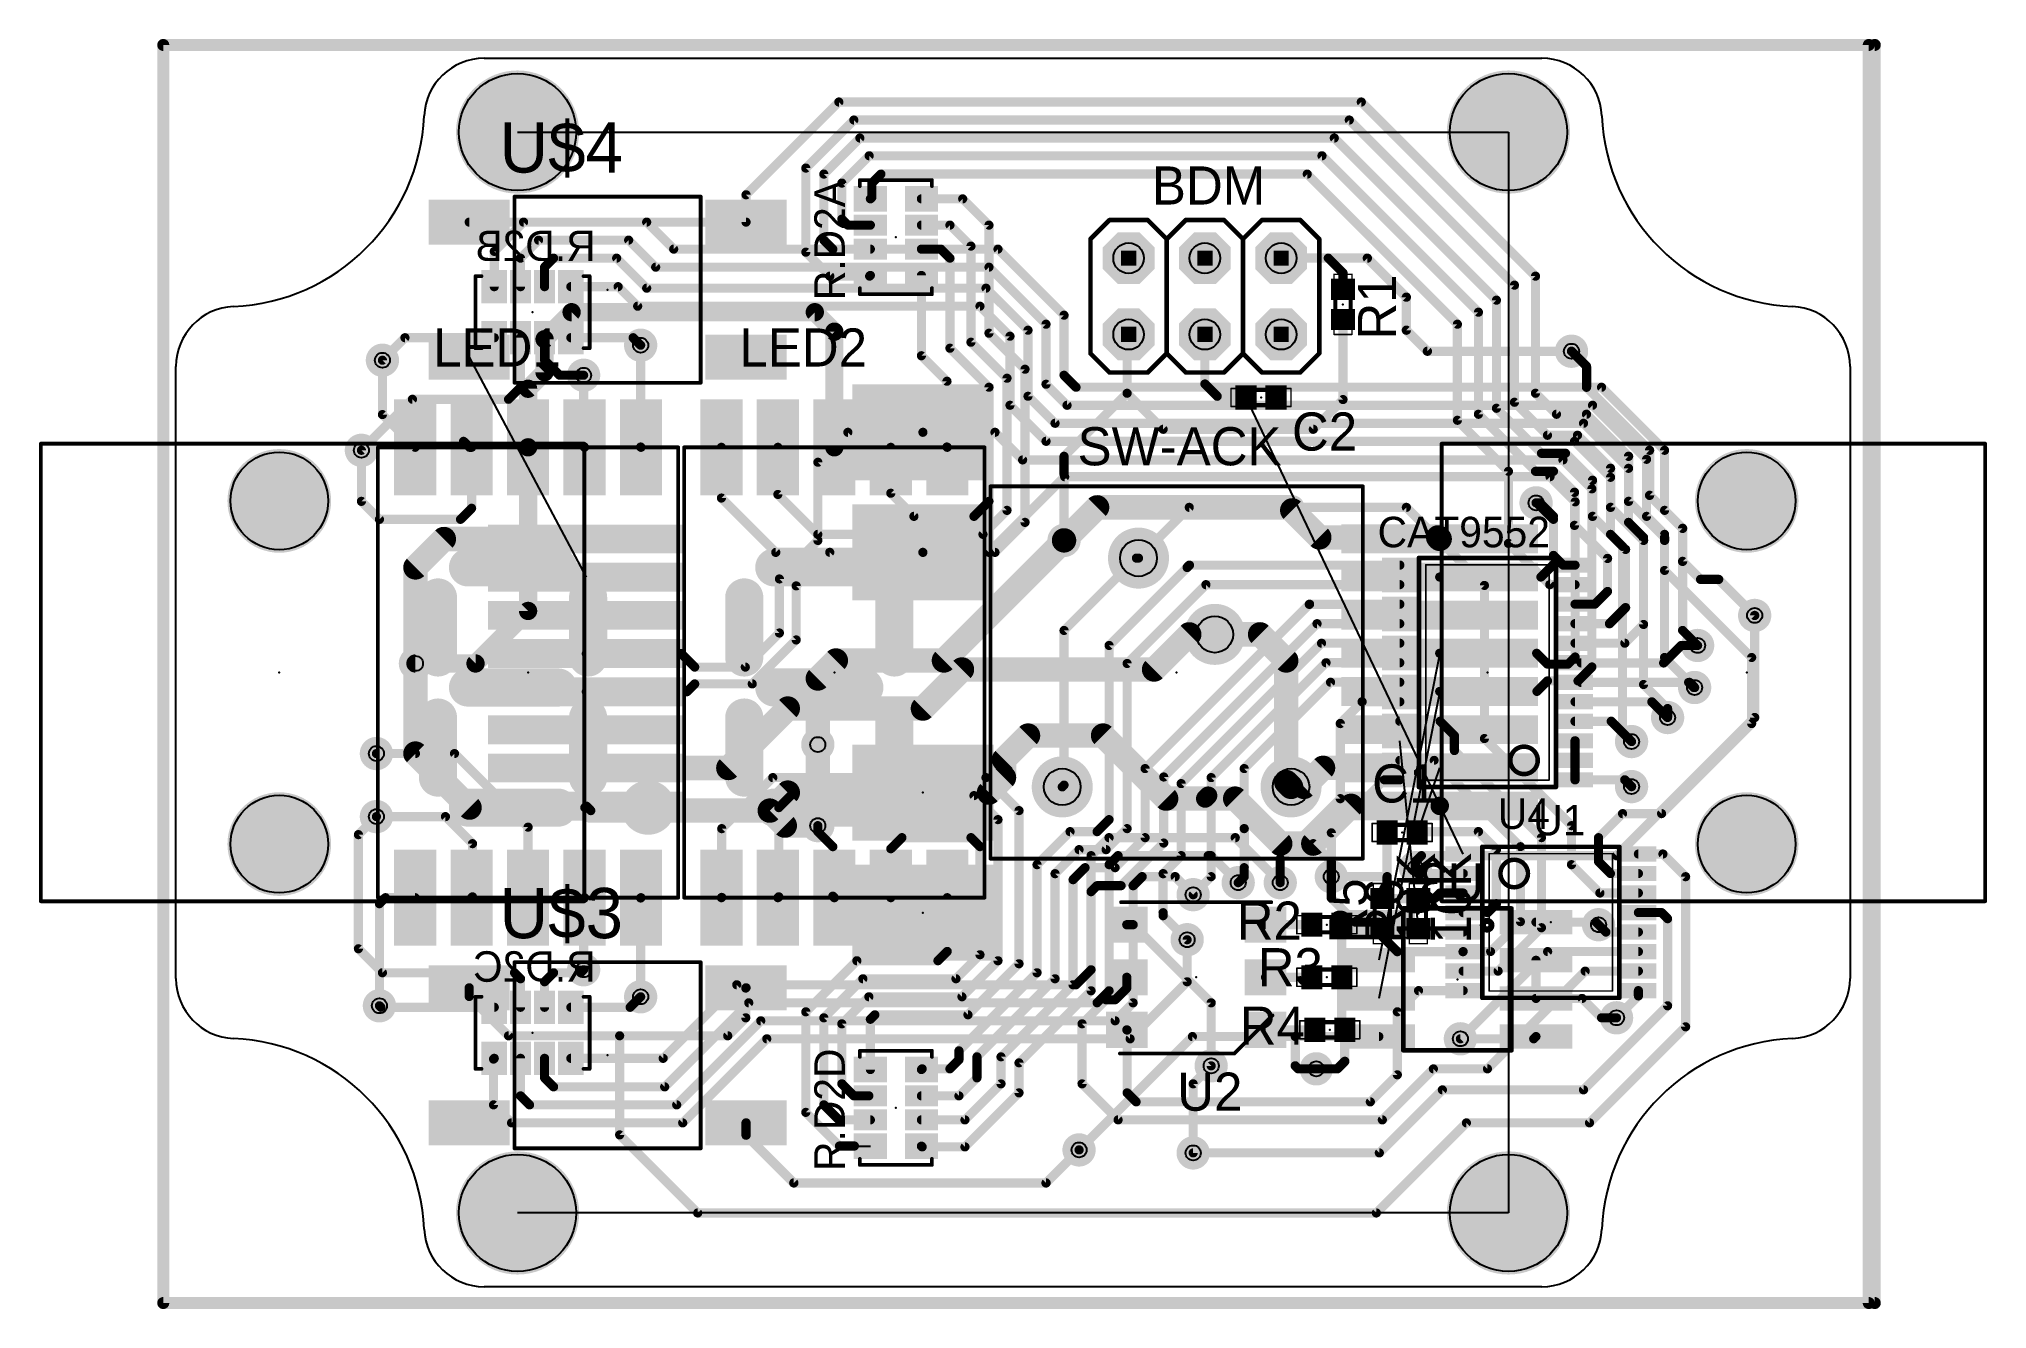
# Model space of a CAD drawing. Extents: x -32.4 to 32.4, y -21.2 to 21.1.
import ezdxf
from ezdxf.enums import TextEntityAlignment as Align

# ---------------------------------------------------------------- set-up
doc = ezdxf.new("R2010")
doc.units = 0
for name, color, linetype in [('1', 22, 'CONTINUOUS'), ('16', 175, 'CONTINUOUS'), ('17', 82, 'CONTINUOUS'), ('18', 82, 'CONTINUOUS'), ('19', 53, 'CONTINUOUS'), ('20', 7, 'CONTINUOUS'), ('21', 253, 'CONTINUOUS'), ('22', 253, 'CONTINUOUS'), ('23', 7, 'CONTINUOUS'), ('24', 7, 'CONTINUOUS'), ('25', 253, 'CONTINUOUS'), ('26', 253, 'CONTINUOUS'), ('27', 253, 'CONTINUOUS'), ('29', 7, 'CONTINUOUS'), ('30', 253, 'CONTINUOUS'), ('31', 253, 'CONTINUOUS'), ('32', 253, 'CONTINUOUS'), ('39', 22, 'CONTINUOUS'), ('40', 175, 'CONTINUOUS'), ('44', 253, 'CONTINUOUS'), ('51', 253, 'CONTINUOUS'), ('52', 253, 'CONTINUOUS')]:
    doc.layers.add(name, color=color, linetype=linetype)

msp = doc.modelspace()

# ---------------------------------------------------------------- texts
at = {"layer": '25'}
for s, height, p in [('U$4', 1.6764, (-17.1, 16.65)), ('LED1', 1.27, (-19.31, 10.19)), ('LED2', 1.27, (-9.11, 10.19)), ('SW-ACK', 1.27, (2.15, 6.9)), ('C1', 1.27, (11.96, -4.33)), ('U1', 1.016, (17.3272, -5.4244)), ('U$3', 1.6764, (-17.1, -8.85)), ('R2', 1.27, (7.45, -8.9)), ('R3', 1.27, (8.15, -10.45)), ('R4', 1.27, (7.55, -12.4))]:
    msp.add_text(s, height=height, dxfattribs=at).set_placement(p)
for s, height, p in [('R.D2A', 1.016, (-5.6, 12.4)), ('R5', 1.27, (11.8, -9.03)), ('R6', 1.27, (13, -9.03)), ('R.D2D', 1.016, (-5.6, -16.6))]:
    msp.add_text(s, height=height, rotation=90, dxfattribs=at).set_placement(p)
for s, height, p in [('BDM', 1.27, (8.4, 16.855)), ('C2', 1.27, (11.46, 8.66)), ('U4', 1.016, (17.8828, -4.1956)), ('U2', 1.27, (7.64, -13.325))]:
    msp.add_text(s, height=height, dxfattribs=at).set_placement(p, align=Align.TOP_RIGHT)
msp.add_text('R1', height=1.27, rotation=90, dxfattribs=at).set_placement((11.49, 13.26), align=Align.TOP_RIGHT)
at = {"layer": '26', "text_generation_flag": 2}
for s, height, p in [('R.D2B', 1.016, (-13.9, 13.7)), ('U3', 1.27, (15.7, -7.625)), ('R.D2C', 1.016, (-13.9, -10.3))]:
    msp.add_text(s, height=height, dxfattribs=at).set_placement(p)
at = {"layer": '27'}
msp.add_text('CAT9552', height=1.016, dxfattribs=at).set_placement((17.8828, 5.1862), align=Align.TOP_RIGHT)
for p in [(14.05, -9.03), (15.25, -9.03)]:
    msp.add_text('10K', height=1.27, rotation=90, dxfattribs=at).set_placement(p)

# ---------------------------------------------------------------- blocks, each defined once
blk = doc.blocks.new('RECT')
blk.add_solid([(-0.5, -0.5), (0.5, -0.5), (-0.5, 0.5), (0.5, 0.5)])
blk = doc.blocks.new('OCTAGONP')
at = {"const_width": 0.5}
blk.add_lwpolyline([(-0.25, -0.1036), (-0.25, 0.1036), (-0.1036, 0.25), (0.1036, 0.25), (0.25, 0.1036), (0.25, -0.1036), (0.1036, -0.25), (-0.1036, -0.25), (-0.25, -0.1036), (-0.25, 0.1036)], dxfattribs=at)
blk = doc.blocks.new('ROUNDP')
at = {"const_width": 0.5}
blk.add_lwpolyline([(0, -0.25, 1), (0, 0.25, 1), (0, -0.25)], format="xyb", dxfattribs=at)
blk = doc.blocks.new('ROUNDV')
at = {"const_width": 0.5}
blk.add_lwpolyline([(0, -0.25, 1), (0, 0.25, 1), (0, -0.25)], format="xyb", dxfattribs=at)

# ---------------------------------------------------------------- linework, layer by layer
at = {"layer": '1'}
for points, const_width in [([(-28.3, 20.9), (28.7, 20.9)], 0.4), ([(-28.3, -21), (-28.3, 20.9)], 0.4), ([(28.7, 20.9), (28.7, -21)], 0.4), ([(-8.89, 15.91), (-5.8, 19)], 0.3048), ([(-5.8, 19), (11.6, 19)], 0.3048), ([(11.6, 19), (17.4, 13.2)], 0.3048), ([(-5.3, 18.4), (-6.9, 16.8)], 0.3048), ([(11.2, 18.4), (-5.3, 18.4)], 0.3048), ([(16.7, 12.9), (11.2, 18.4)], 0.3048), ([(-5.1, 17.8), (-6.3, 16.6)], 0.3048), ([(-5.1, 17.8), (10.7, 17.8)], 0.3048), ([(10.7, 17.8), (16.1, 12.4)], 0.3048), ([(-6.9, 16.8), (-6.9, 14)], 0.3048), ([(-4.79, 17.21), (-5.7, 16.3)], 0.3048), ([(-4.79, 17.21), (10.29, 17.21)], 0.3048), ([(10.29, 17.21), (15.5, 12)], 0.3048), ([(-6.3, 16.6), (-6.3, 14.4)], 0.3048), ([(-5.7, 16.3), (-5.7, 15.1)], 0.3048), ([(-4.4, 16.6), (-4.7, 16.3)], 0.3048), ([(-4.7, 16.3), (-4.7, 15.825)], 0.3048), ([(-4.4, 16.6), (9.8, 16.6)], 0.3048), ([(9.8, 16.6), (14.8, 11.6)], 0.3048), ([(-8.89, 15), (-8.89, 15.91)], 0.3048), ([(-4.7, 15.825), (-4.75, 15.775)], 0.3048), ([(-3.05, 15.775), (-1.675, 15.775)], 0.3048), ([(-0.8, 14.9), (-1.675, 15.775)], 0.3048), ([(-18.11, 15), (-8.89, 15)], 0.3048), ([(-5.7, 15.1), (-5.5, 14.9)], 0.3048), ([(-5.5, 14.9), (-4.75, 14.9)], 0.3048), ([(-3.05, 14.9), (-2.1, 14.9)], 0.3048), ([(-1.4, 14.2), (-2.1, 14.9)], 0.3048), ([(-0.8, 11.3), (-0.8, 14.9)], 0.3048), ([(-6.3, 14.4), (-6, 14.1)], 0.3048), ([(-1.4, 11), (-1.4, 14.2)], 0.3048), ([(-6.9, 14), (-6.1, 13.2)], 0.3048), ([(-6, 14.1), (-4.75, 14.1)], 0.3048), ([(-3.05, 14.1), (-2.4, 14.1)], 0.3048), ([(-2.4, 14.1), (-2.1, 13.8)], 0.3048), ([(-2.1, 13.8), (-2.1, 10.8)], 0.3048), ([(10.5, 13.8), (8.93, 13.8)], 0.3048), ([(10.99, 13.31), (10.5, 13.8)], 0.3048), ([(-6.1, 13.2), (-4.775, 13.2)], 0.3048), ([(-4.775, 13.2), (-4.75, 13.225)], 0.3048), ([(-3.05, 13.225), (-3.05, 10.55)], 0.3048), ([(10.99, 12.76), (10.99, 13.31)], 0.3048), ([(16.7, 12.9), (16.7, 9)], 0.3048), ([(17.4, 13.2), (17.4, 9.3)], 0.3048), ([(16.1, 8.8), (16.1, 12.4)], 0.3048), ([(-14.7, 12), (-15.6, 11.1)], 0.6096), ([(-6.6, 12), (-14.7, 12)], 0.6096), ([(-5.95, 11.35), (-6.6, 12)], 0.6096), ([(10.99, 11.76), (10.99, 9.09)], 0.3048), ([(14.8, 11.6), (14.8, 8.4)], 0.3048), ([(15.5, 12), (15.5, 8.6)], 0.3048), ([(-15.6, 11.1), (-15.6, 10)], 0.6096), ([(-12.4, 10.9), (-12.4, 7.51)], 0.3048), ([(-5.95, 7.5), (-5.95, 11.35)], 0.6096), ([(-0.2, 9.8), (-1.4, 11)], 0.3048), ([(0.4, 10.1), (-0.8, 11.3)], 0.3048), ([(3.8, 11.21), (3.85, 11.26)], 0.3048), ([(3.8, 9.3), (3.8, 11.21)], 0.3048), ([(6.39, 11.26), (6.39, 9.61)], 0.3048), ([(-21, 10.4), (-21, 8.59)], 0.3048), ([(-3.05, 10.55), (-2.2, 9.7)], 0.3048), ([(-2.1, 10.8), (-0.8, 9.5)], 0.3048), ([(19.1, 10.2), (18.6, 10.7)], 0.3096), ([(-15.6, 10), (-16.15, 9.45)], 0.6096), ([(-16.15, 7.5), (-16.15, 9.45)], 0.6096), ([(-14.3, 9.9), (-14.3, 7.53)], 0.3048), ([(-2.2, 9.7), (-2.2, 7.51)], 0.3048), ([(-0.2, 5.4), (-0.2, 9.8)], 0.3048), ([(0.4, 5), (0.4, 10.1)], 0.3048), ([(6.39, 9.61), (6.8, 9.2)], 0.3048), ([(19.1, 9.5), (19.1, 10.2)], 0.3096), ([(-0.8, 9.5), (-0.8, 5.7)], 0.3048), ([(1.7, 7.2), (3.8, 9.3)], 0.3048), ([(5, 8.1), (3.8, 9.3)], 0.3048), ([(6.8, 9.2), (7.72, 9.2)], 0.3048), ([(7.72, 9.2), (7.76, 9.16)], 0.3048), ([(10.99, 9.09), (10, 8.1)], 0.3048), ([(16.7, 9), (17.8, 7.9)], 0.3048), ([(17.4, 9.3), (18.1, 8.6)], 0.3048), ([(21.2, 7.4), (19.1, 9.5)], 0.3096), ([(-21, 8.59), (-19.91, 7.5)], 0.3048), ([(14.8, 8.4), (16.5, 6.7)], 0.3048), ([(15.5, 8.6), (17.4, 6.7)], 0.3048), ([(17.6, 7.3), (16.1, 8.8)], 0.3048), ([(18.1, 8.6), (19.1, 8.6)], 0.3048), ([(20.5, 7.2), (19.1, 8.6)], 0.3096), ([(-18.1, 7.5), (-18.3, 7.7)], 0.3048), ([(-16.15, 7.5), (-16.15, 2.05)], 0.6096), ([(10, 8.1), (5, 8.1)], 0.3048), ([(17.8, 7.9), (18.8, 7.9)], 0.3048), ([(19.9, 6.8), (18.8, 7.9)], 0.3096), ([(-21.7, 7.4), (-21.7, 5.7)], 0.3048), ([(-18.03, 7.5), (-18.1, 7.5)], 0.3048), ([(-18.03, 7.5), (-18.03, 5.47)], 0.3048), ([(-14.3, 7.53), (-14.27, 7.5)], 0.3048), ([(-12.4, 7.51), (-12.39, 7.5)], 0.3048), ([(-9.71, 7.5), (-9.71, 5.81)], 0.3048), ([(-7.83, 7.5), (-7.83, 5.93)], 0.3048), ([(-4.07, 7.5), (-4.07, 5.97)], 0.3048), ([(-2.2, 7.51), (-2.19, 7.5)], 0.3048), ([(1.7, 6.6), (1.7, 7.2)], 0.3048), ([(18.4, 7.3), (17.6, 7.3)], 0.3048), ([(19.3, 6.4), (18.4, 7.3)], 0.3096), ([(20.5, 5.7), (20.5, 7.2)], 0.3096), ([(21.2, 5.9), (21.2, 7.4)], 0.3096), ([(1.7, 4.4), (1.7, 6.6)], 0.3096), ([(16.5, 6.7), (16.5, 4.3)], 0.3048), ([(17.4, 6.7), (18, 6.7)], 0.3048), ([(18.7, 6), (18, 6.7)], 0.3096), ([(19.3, 5.2), (19.3, 6.4)], 0.3096), ([(19.9, 5.5), (19.9, 6.8)], 0.3096), ([(-21.7, 5.7), (-21.1, 5.1)], 0.3048), ([(-9.71, 5.81), (-7.9, 4)], 0.3048), ([(-7.83, 5.93), (-6.5, 4.6)], 0.3048), ([(-4.07, 5.97), (-3.3, 5.2)], 0.3048), ([(-0.8, 5.7), (-1.3, 5.2)], 0.3048), ([(18.7, 4.9), (18.7, 6)], 0.3096), ([(21.7, 4.5), (20.5, 5.7)], 0.3096), ([(22.3, 4.8), (21.2, 5.9)], 0.3096), ([(-21.1, 5.1), (-18.4, 5.1)], 0.3048), ([(-18.4, 5.1), (-18.03, 5.47)], 0.3048), ([(-1.3, 5.2), (-3.3, 5.2)], 0.3048), ([(-1, 4.6), (-0.2, 5.4)], 0.3048), ([(5.87, 5.5), (4.18, 3.81)], 0.3048), ([(13.1, 5.5), (5.87, 5.5)], 0.3048), ([(15.7, 2.9), (13.1, 5.5)], 0.3048), ([(17.42, 5.65), (17.45, 5.65)], 0.3048), ([(17.45, 5.65), (18, 5.1)], 0.3048), ([(18, 5.1), (18, 3.9)], 0.3048), ([(20.4, 4.1), (19.3, 5.2)], 0.3096), ([(21, 4.4), (19.9, 5.5)], 0.3096), ([(-6.5, 4.6), (-1, 4.6)], 0.3048), ([(1.7, 4.4), (-2.3, 0.4)], 0.8128), ([(-0.6, 4), (0.4, 5)], 0.3048), ([(18.7, 4.9), (19.8, 3.8)], 0.3096), ([(21, 1.6), (21, 4.4)], 0.3048), ([(21.7, 4.4), (21.7, 4.5)], 0.3096), ([(21.7, 4.4), (21.7, 3.4)], 0.3048), ([(22.3, 3.7), (22.3, 4.8)], 0.3096), ([(-7.9, 4), (-0.6, 4)], 0.3048), ([(4.11, 3.81), (1.7, 1.4)], 0.3048), ([(4.18, 3.81), (4.11, 3.81)], 0.3048), ([(16.5, 4.3), (17.875, 2.925)], 0.3048), ([(18.325, 3.575), (18, 3.9)], 0.3048), ([(19.8, 2.7), (19.8, 3.8)], 0.3048), ([(20.4, 4.1), (20.4, 2.16)], 0.3048), ([(5.8, 3.5), (3.2, 0.9)], 0.3048), ([(5.875, 3.575), (5.8, 3.5)], 0.3096), ([(12.8822, 3.575), (5.875, 3.575)], 0.3096), ([(18.7178, 3.575), (18.325, 3.575)], 0.3048), ([(21.7, 3.4), (24.6, 0.5)], 0.3048), ([(22.9, 3.1), (22.3, 3.7)], 0.3096), ([(22.9, 3.1), (23.5, 3.1)], 0.3096), ([(23.5, 3.1), (24.7, 1.9)], 0.3096), ([(6.425, 2.925), (3.8, 0.3)], 0.3048), ([(12.8822, 2.925), (6.425, 2.925)], 0.3048), ([(15.7, -2.2), (15.7, 2.9)], 0.3048), ([(18.7178, 2.925), (17.875, 2.925)], 0.3048), ([(19.375, 2.275), (19.8, 2.7)], 0.3048), ([(-16.15, 2.05), (-17.9, 0.3)], 0.6096), ([(4.4, -3.2), (9.87, 2.27)], 0.3048), ([(9.875, 2.275), (9.87, 2.27)], 0.3096), ([(12.8822, 2.275), (9.875, 2.275)], 0.3096), ([(18.7178, 2.275), (19.375, 2.275)], 0.3048), ([(19.865, 1.625), (20.4, 2.16)], 0.3096), ([(1.7, 1.4), (1.7, -3.75)], 0.3048), ([(10.125, 1.625), (5.02, -3.48)], 0.3048), ([(12.8822, 1.625), (10.125, 1.625)], 0.3048), ([(18.7178, 1.625), (19.865, 1.625)], 0.3096), ([(20.375, 0.975), (21, 1.6)], 0.3048), ([(-5.9, 0.4), (-6.5, -0.2)], 0.8128), ([(-2.3, 0.4), (-5.9, 0.4)], 0.8128), ([(3.2, 0.9), (3.2, -4.9)], 0.3048), ([(10.275, 0.975), (5.6, -3.7)], 0.3048), ([(12.8822, 0.975), (10.275, 0.975)], 0.3048), ([(18.7178, 0.975), (20.375, 0.975)], 0.3048), ([(22.25, 0.9), (21.77, 0.42)], 0.3048), ([(22.8, 0.9), (22.25, 0.9)], 0.3048), ([(24.6, 0.5), (24.6, -1.7)], 0.3048), ([(-17.9, 0.3), (-19.9, 0.3)], 0.6096), ([(-6.5, -0.2), (-6.5, -2.4)], 0.8128), ([(3.8, 0.3), (3.8, -5.2)], 0.3048), ([(10.425, 0.325), (6.6, -3.5)], 0.3048), ([(12.8822, 0.325), (10.425, 0.325)], 0.3048), ([(18.9228, 0.32), (21.67, 0.32)], 0.3096), ([(21.67, 0.32), (21.77, 0.42)], 0.3096), ([(10.575, -0.325), (7.7, -3.2)], 0.3048), ([(12.8822, -0.325), (10.575, -0.325)], 0.3048), ([(18.9228, -0.33), (22.53, -0.33)], 0.3096), ([(22.67, -0.5), (22.5, -0.33)], 0.3048), ([(22.53, -0.33), (22.7, -0.5)], 0.3096), ([(22.7, -0.5), (22.67, -0.5)], 0.3048), ([(11.625, -0.975), (10.9, -1.7)], 0.3096), ([(12.8822, -0.975), (11.625, -0.975)], 0.3048), ([(18.7178, -0.975), (21.275, -0.975)], 0.3048), ([(21.275, -0.975), (21.8, -1.5)], 0.3048), ([(10.9, -1.7), (10.9, -4.2)], 0.3096), ([(12.8822, -1.625), (14.225, -1.625)], 0.3048), ([(14.7, -2.1), (14.225, -1.625)], 0.3048), ([(18.7178, -1.625), (19.925, -1.625)], 0.3096), ([(19.925, -1.625), (20.025, -1.725)], 0.3096), ([(20.025, -1.725), (20.6, -2.3)], 0.3048), ([(21.6, -4.7), (24.6, -1.7)], 0.3048), ([(-18.6, -2.7), (-21.2, -2.7)], 0.3048), ([(-16.15, -5.15), (-18.6, -2.7)], 0.3048), ([(14.7, -2.6), (14.7, -2.1)], 0.3048), ([(17.6, -5.5), (14.7, -2.6)], 0.3048), ([(18.6, -5.1), (15.7, -2.2)], 0.3048), ([(18.7178, -2.925), (18.7178, -2.275)], 0.3096), ([(4.4, -5.5), (4.4, -3.2)], 0.3048), ([(7.7, -3.2), (7.7, -5.2)], 0.3048), ([(12.8822, -2.925), (14.025, -2.925)], 0.3), ([(14.025, -2.925), (16.9, -5.8)], 0.3), ([(18.7178, -3.575), (18.7178, -2.925)], 0.3096), ([(-8, -3.5), (-9.7, -5.2)], 0.3048), ([(-0.9, -3.5), (-8, -3.5)], 0.3048), ([(0.2, -4.6), (-0.9, -3.5)], 0.3048), ([(1.7, -3.75), (1.64, -3.81)], 0.3048), ([(5.02, -3.48), (5.02, -5.68)], 0.3048), ([(5.6, -3.7), (5.6, -6.1)], 0.3048), ([(6.6, -3.5), (6.6, -6.8)], 0.3048), ([(12.365, -3.575), (10.6, -5.34)], 0.3), ([(12.8822, -3.575), (12.365, -3.575)], 0.3), ([(18.7178, -3.575), (20.375, -3.575)], 0.3096), ([(20.375, -3.575), (20.6, -3.8)], 0.3096), ([(-7.4, -4.1), (-7.8, -4.5)], 0.3048), ([(-7.8, -4.5), (-7.8, -7.47)], 0.3048), ([(-1.3, -4.1), (-7.4, -4.1)], 0.3048), ([(-0.5, -4.9), (-1.3, -4.1)], 0.3048), ([(0.2, -9.7), (0.2, -4.6)], 0.3048), ([(10.9, -4.2), (8.9, -6.2)], 0.3048), ([(-21.2, -4.8), (-18.9, -4.8)], 0.3048), ([(-18.9, -4.8), (-18, -5.7)], 0.3048), ([(-16.15, -7.5), (-16.15, -5.15)], 0.3048), ([(-9.7, -5.2), (-9.7, -7.49)], 0.3048), ([(-6.5, -5.1), (-6.5, -5.3)], 0.3048), ([(-6.5, -5.3), (-6, -5.8)], 0.3048), ([(-0.5, -9.6), (-0.5, -4.9)], 0.3048), ([(1.9, -5.3), (0.8, -6.4)], 0.3048), ([(1.9, -5.3), (2.8, -5.3)], 0.3048), ([(2.8, -5.3), (3.2, -4.9)], 0.3048), ([(3.8, -5.2), (3.1, -5.9)], 0.3048), ([(7.7, -5.2), (7.7, -6.5)], 0.3096), ([(10.6, -5.34), (10.6, -6.8)], 0.3048), ([(12.46, -5.33), (12.46, -6.8)], 0.3096), ([(13.49, -5.3), (13.46, -5.33)], 0.3096), ([(15.5, -5.3), (13.49, -5.3)], 0.3096), ([(16.1, -5.9), (15.5, -5.3)], 0.3096), ([(18.6, -6.4), (18.6, -5.1)], 0.3048), ([(19.5, -5.5), (20.3, -4.7)], 0.3048), ([(20.3, -4.7), (21.6, -4.7)], 0.3048), ([(-18, -5.7), (-18, -7.47)], 0.3048), ([(-6, -5.8), (-6, -7.45)], 0.3048), ([(-4.07, -5.87), (-3.7, -5.5)], 0.3048), ([(-4.07, -7.5), (-4.07, -5.87)], 0.3048), ([(-3.7, -5.5), (-1.4, -5.5)], 0.3048), ([(-1.4, -5.5), (-1.1, -5.8)], 0.3048), ([(-1.1, -5.8), (-1.1, -9.4)], 0.3048), ([(2.2, -5.9), (1.4, -6.7)], 0.3048), ([(3.1, -5.9), (2.2, -5.9)], 0.3048), ([(4.4, -5.5), (3.4, -6.5)], 0.3048), ([(5.02, -5.68), (3.6, -7.1)], 0.3048), ([(16.1, -7.7), (16.1, -5.9)], 0.3096), ([(16.9, -5.8), (16.9, -8.3)], 0.3), ([(17.6, -8.5), (17.6, -5.5)], 0.3048), ([(19.5, -6.3), (19.5, -5.5)], 0.3048), ([(0.8, -6.4), (0.8, -10)], 0.3048), ([(2.4, -6.5), (2, -6.9)], 0.3048), ([(3.4, -6.5), (2.4, -6.5)], 0.3048), ([(5.6, -6.1), (5, -6.7)], 0.3096), ([(7.7, -6.5), (7.7, -6.8)], 0.3048), ([(8.9, -6.2), (8.9, -7)], 0.3048), ([(13.595, -6.695), (13.4, -6.5)], 0.3096), ([(19.545, -7.345), (18.6, -6.4)], 0.3048), ([(19.895, -6.695), (19.5, -6.3)], 0.3048), ([(20.8278, -6.045), (21.645, -6.045)], 0.3048), ([(21.645, -6.045), (22.4, -6.8)], 0.3048), ([(1.4, -6.7), (1.4, -10.2)], 0.3048), ([(2, -6.9), (2, -10.4)], 0.3048), ([(2.8, -7.1), (2.6, -7.3)], 0.3048), ([(3.6, -7.1), (2.8, -7.1)], 0.3048), ([(5, -6.7), (5, -8)], 0.3096), ([(6.6, -6.8), (6, -7.4)], 0.3048), ([(7.7, -6.8), (7.5, -7)], 0.3048), ([(12.46, -6.8), (10.6, -6.8)], 0.3048), ([(12.46, -6.8), (12.46, -7.37)], 0.3096), ([(14.9922, -6.695), (13.595, -6.695)], 0.3096), ([(20.8278, -6.695), (19.895, -6.695)], 0.3048), ([(22.4, -6.8), (22.4, -11.8)], 0.3048), ([(-21.1, -7.7), (-20.9, -7.5)], 0.3048), ([(-21.1, -11.1), (-21.1, -7.7)], 0.3048), ([(-20.9, -7.5), (-19.91, -7.5)], 0.3048), ([(-18, -7.47), (-18.03, -7.5)], 0.3048), ([(-14.3, -7.53), (-14.27, -7.5)], 0.3048), ([(-14.3, -9.9), (-14.3, -7.53)], 0.3048), ([(-12.4, -7.51), (-12.39, -7.5)], 0.3048), ([(-12.4, -10.8), (-12.4, -7.51)], 0.3048), ([(-9.7, -7.49), (-9.71, -7.5)], 0.3048), ([(-7.8, -7.47), (-7.83, -7.5)], 0.3048), ([(-6, -7.45), (-5.95, -7.5)], 0.3048), ([(-2.19, -7.5), (-2.19, -9.29)], 0.3048), ([(2.6, -7.3), (2.6, -10.6)], 0.3048), ([(12.46, -7.37), (12.3, -7.53)], 0.3096), ([(12.3, -7.53), (13.5, -7.53)], 0.3048), ([(13.51, -7.54), (13.5, -7.53)], 0.3048), ([(14.02, -7.54), (13.51, -7.54)], 0.3048), ([(14.215, -7.345), (14.02, -7.54)], 0.3048), ([(14.9922, -7.345), (14.215, -7.345)], 0.3048), ([(15.805, -7.995), (16.1, -7.7)], 0.3096), ([(20.8278, -7.345), (19.545, -7.345)], 0.3048), ([(3.79, -8.4), (4, -8.4)], 0.3096), ([(4, -8.4), (6.6, -11)], 0.3096), ([(5, -8), (5, -8.1)], 0.3048), ([(5, -8.1), (5.8, -8.9)], 0.3048), ([(9.95, -8.4), (8.41, -8.4)], 0.3048), ([(10.95, -8.4), (10.95, -10.15)], 0.3096), ([(12.3, -8.53), (12.3, -8.8)], 0.3048), ([(13.615, -8.645), (13.5, -8.53)], 0.3048), ([(14.9922, -7.995), (15.805, -7.995)], 0.3096), ([(16.9, -8.3), (15.905, -9.295)], 0.3), ([(16.155, -9.945), (17.6, -8.5)], 0.3048), ([(19.745, -8.645), (19.5, -8.4)], 0.3048), ([(20.8278, -7.995), (21.595, -7.995)], 0.3048), ([(21.595, -7.995), (21.8, -8.2)], 0.3048), ([(21.8, -8.2), (21.8, -11.1)], 0.3048), ([(12.3, -8.8), (12.8, -9.3)], 0.3048), ([(14.9922, -8.645), (13.615, -8.645)], 0.3048), ([(20.8278, -8.645), (19.745, -8.645)], 0.3048), ([(-6.9, -11.3), (-5.2, -9.6)], 0.3048), ([(-2.5, -9.6), (-5.2, -9.6)], 0.3048), ([(-2.19, -9.29), (-2.5, -9.6)], 0.3048), ([(-1.1, -9.4), (-1.9, -10.2)], 0.3048), ([(-1.7, -10.8), (-0.5, -9.6)], 0.3048), ([(-1.5, -11.4), (0.2, -9.7)], 0.3048), ([(12.8, -9.3), (14.9872, -9.3)], 0.3048), ([(17.805, -9.295), (14.9, -12.2)], 0.3048), ([(14.9872, -9.3), (14.9922, -9.295)], 0.3048), ([(14.9922, -9.295), (15.905, -9.295)], 0.3), ([(20.8278, -9.295), (17.805, -9.295)], 0.3048), ([(-18.11, -10.5), (-18.11, -10.79)], 0.3048), ([(-8.9, -10.51), (-8.89, -10.5)], 0.3048), ([(-8.9, -11.5), (-8.9, -10.51)], 0.3048), ([(-5, -10.2), (-6.3, -11.5)], 0.3048), ([(-1.9, -10.2), (-5, -10.2)], 0.3048), ([(0.8, -10), (-1.8, -12.6)], 0.3048), ([(1.4, -10.2), (-1.2, -12.8)], 0.3048), ([(2, -10.4), (-0.4, -12.8)], 0.3048), ([(3.79, -10.51), (3.4, -10.9)], 0.3048), ([(3.79, -10.15), (3.79, -10.51)], 0.3048), ([(9.95, -10.15), (8.41, -10.15)], 0.3048), ([(10.95, -10.15), (10.95, -11.8)], 0.3096), ([(14.9922, -9.945), (16.155, -9.945)], 0.3048), ([(19.055, -9.945), (15.8, -13.2)], 0.3048), ([(20.8278, -9.945), (19.055, -9.945)], 0.3048), ([(-18.11, -10.79), (-16.8, -12.1)], 0.3048), ([(-4.8, -10.8), (-5.7, -11.7)], 0.3048), ([(-4.8, -10.8), (-1.7, -10.8)], 0.3048), ([(2.6, -10.6), (0.2, -13)], 0.3048), ([(3.1, -10.9), (2.3, -11.7)], 0.3048), ([(3.4, -10.9), (3.1, -10.9)], 0.3048), ([(6.6, -13.1), (6.6, -11)], 0.3048), ([(13.505, -10.595), (12.8, -11.3)], 0.3048), ([(14.9922, -10.595), (13.505, -10.595)], 0.3048), ([(21.8, -11.1), (19, -13.9)], 0.3048), ([(20.8278, -10.7722), (20.1, -11.5)], 0.3048), ([(20.8278, -10.595), (20.8278, -10.7722)], 0.3048), ([(-9.5, -12.1), (-8.9, -11.5)], 0.3048), ([(-6.9, -11.3), (-6.9, -14.65)], 0.3048), ([(-6.3, -11.5), (-6.3, -14.4)], 0.3048), ([(-5.7, -13.7), (-5.7, -11.7)], 0.3048), ([(-4.75, -11.55), (-4.6, -11.4)], 0.3048), ([(-4.75, -13.225), (-4.75, -11.55)], 0.3048), ([(-4.6, -11.4), (-1.5, -11.4)], 0.3048), ([(2.3, -11.7), (2.3, -13.7)], 0.3048), ([(10.95, -11.8), (11.05, -11.9)], 0.3096), ([(12.8, -11.3), (12.8, -13.4)], 0.3048), ([(22.4, -11.8), (19.2, -15)], 0.3048), ([(-16.8, -12.1), (-13.1, -12.1)], 0.3048), ([(-13.1, -12.1), (-9.5, -12.1)], 0.3048), ([(-13.1, -15.4), (-13.1, -12.1)], 0.3048), ([(3.8, -11.91), (3.79, -11.9)], 0.3048), ([(3.8, -14), (3.8, -11.91)], 0.3048), ([(10.05, -11.9), (8.41, -11.9)], 0.3048), ([(11.05, -11.9), (11.05, -12.95)], 0.3096), ([(-1.8, -12.9), (-2.1, -13.2)], 0.3048), ([(-1.8, -12.6), (-1.8, -12.9)], 0.3048), ([(-1.2, -12.8), (-1.2, -13.5)], 0.3048), ([(-0.4, -12.8), (-0.4, -13.7)], 0.3048), ([(0.2, -13), (0.2, -14)], 0.3048), ([(11.05, -12.95), (10.8, -13.2)], 0.3096), ([(-5.3, -14.1), (-5.7, -13.7)], 0.3048), ([(-3.025, -13.2), (-3.05, -13.225)], 0.3048), ([(-2.1, -13.2), (-3.025, -13.2)], 0.3048), ([(-1.2, -13.5), (-1.8, -14.1)], 0.3048), ([(-0.4, -13.7), (-1.6, -14.9)], 0.3048), ([(2.3, -13.7), (3.5, -14.9)], 0.3048), ([(10.8, -13.2), (10.1, -13.2)], 0.3096), ([(12.8, -13.4), (11.9, -14.3)], 0.3048), ([(14, -13.2), (12.3, -14.9)], 0.3048), ([(15.8, -13.2), (14, -13.2)], 0.3048), ([(-5.8, -14.9), (-6.3, -14.4)], 0.3048), ([(-4.8, -14.1), (-5.3, -14.1)], 0.3048), ([(-1.8, -14.1), (-3.05, -14.1)], 0.3048), ([(0.2, -14), (-1.6, -15.8)], 0.3048), ([(4.1, -14.3), (3.8, -14)], 0.3048), ([(11.9, -14.3), (4.1, -14.3)], 0.3048), ([(14.3, -13.9), (12.2, -16)], 0.3048), ([(19, -13.9), (14.3, -13.9)], 0.3048), ([(-8.89, -15), (-8.89, -15.41)], 0.3096), ([(-5.78, -15.77), (-6.9, -14.65)], 0.3048), ([(-4.75, -14.9), (-5.8, -14.9)], 0.3048), ([(-1.6, -14.9), (-3.05, -14.9)], 0.3048), ([(3.5, -14.9), (12.3, -14.9)], 0.3048), ([(15.1, -15), (12.1, -18)], 0.3048), ([(19.2, -15), (15.1, -15)], 0.3048), ([(-10.5, -18), (-13.1, -15.4)], 0.3048), ([(-8.89, -15.41), (-7.3, -17)], 0.3096), ([(-5.28, -15.77), (-5.78, -15.77)], 0.3048), ([(-3.025, -15.8), (-3.05, -15.775)], 0.3048), ([(-1.6, -15.8), (-3.025, -15.8)], 0.3048), ([(1.1, -17), (2.2, -15.9)], 0.3096), ([(12.2, -16), (6, -16)], 0.3048), ([(-7.3, -17), (1.1, -17)], 0.3096), ([(12.1, -18), (-10.5, -18)], 0.3048), ([(28.7, -21), (-28.3, -21)], 0.4)]:
    msp.add_lwpolyline(points, dxfattribs=dict(at, const_width=const_width))
for points, const_width in [([(-28.3, 21, 1), (-28.3, 20.8)], 0.2), ([(-28.2, 20.9, 1), (-28.4, 20.9)], 0.2), ([(28.8, 20.9, 1), (28.6, 20.9)], 0.2), ([(28.7, 20.8, 1), (28.7, 21)], 0.2), ([(-5.8, 19.0762, 1), (-5.8, 18.9238)], 0.1524), ([(-5.7461, 18.9461, 1), (-5.8539, 19.0539)], 0.1524), ([(11.6539, 19.0539, 1), (11.5461, 18.9461)], 0.1524), ([(11.6, 18.9238, 1), (11.6, 19.0762)], 0.1524), ([(-5.3, 18.4762, 1), (-5.3, 18.3238)], 0.1524), ([(-5.2461, 18.3461, 1), (-5.3539, 18.4539)], 0.1524), ([(11.2539, 18.4539, 1), (11.1461, 18.3461)], 0.1524), ([(11.2, 18.3238, 1), (11.2, 18.4762)], 0.1524), ([(-5.1, 17.8762, 1), (-5.1, 17.7238)], 0.1524), ([(-5.0461, 17.7461, 1), (-5.1539, 17.8539)], 0.1524), ([(10.7539, 17.8539, 1), (10.6461, 17.7461)], 0.1524), ([(10.7, 17.7238, 1), (10.7, 17.8762)], 0.1524), ([(-6.8238, 16.8, 1), (-6.9762, 16.8)], 0.1524), ([(-6.9539, 16.8539, 1), (-6.8461, 16.7461)], 0.1524), ([(-4.79, 17.2862, 1), (-4.79, 17.1338)], 0.1524), ([(-4.7361, 17.1561, 1), (-4.8439, 17.2639)], 0.1524), ([(10.3439, 17.2639, 1), (10.2361, 17.1561)], 0.1524), ([(10.29, 17.1338, 1), (10.29, 17.2862)], 0.1524), ([(-6.2238, 16.6, 1), (-6.3762, 16.6)], 0.1524), ([(-6.3539, 16.6539, 1), (-6.2461, 16.5461)], 0.1524), ([(-5.6238, 16.3, 1), (-5.7762, 16.3)], 0.1524), ([(-5.7539, 16.3539, 1), (-5.6461, 16.2461)], 0.1524), ([(-4.6238, 16.3, 1), (-4.7762, 16.3)], 0.1524), ([(-4.7539, 16.3539, 1), (-4.6461, 16.2461)], 0.1524), ([(-4.4, 16.6762, 1), (-4.4, 16.5238)], 0.1524), ([(-4.3461, 16.5461, 1), (-4.4539, 16.6539)], 0.1524), ([(9.8539, 16.6539, 1), (9.7461, 16.5461)], 0.1524), ([(9.8, 16.5238, 1), (9.8, 16.6762)], 0.1524), ([(-8.8138, 15.91, 1), (-8.9662, 15.91)], 0.1524), ([(-8.9439, 15.9639, 1), (-8.8361, 15.8561)], 0.1524), ([(-4.8039, 15.8289, 1), (-4.6961, 15.7211)], 0.1524), ([(-4.7762, 15.825, 1), (-4.6238, 15.825)], 0.1524), ([(-4.6461, 15.7711, 1), (-4.7539, 15.8789)], 0.1524), ([(-3.05, 15.8512, 1), (-3.05, 15.6988)], 0.1524), ([(-1.6211, 15.8289, 1), (-1.7289, 15.7211)], 0.1524), ([(-1.675, 15.6988, 1), (-1.675, 15.8512)], 0.1524), ([(-18.11, 15.0762, 1), (-18.11, 14.9238)], 0.1524), ([(-8.9662, 15, 1), (-8.8138, 15)], 0.1524), ([(-8.89, 14.9238, 1), (-8.89, 15.0762)], 0.1524), ([(-5.6461, 15.1539, 1), (-5.7539, 15.0461)], 0.1524), ([(-5.7762, 15.1, 1), (-5.6238, 15.1)], 0.1524), ([(-5.5, 14.9762, 1), (-5.5, 14.8238)], 0.1524), ([(-5.5539, 14.8461, 1), (-5.4461, 14.9539)], 0.1524), ([(-4.75, 14.8238, 1), (-4.75, 14.9762)], 0.1524), ([(-3.05, 14.9762, 1), (-3.05, 14.8238)], 0.1524), ([(-2.0461, 14.9539, 1), (-2.1539, 14.8461)], 0.1524), ([(-2.1, 14.8238, 1), (-2.1, 14.9762)], 0.1524), ([(-0.7238, 14.9, 1), (-0.8762, 14.9)], 0.1524), ([(-0.8539, 14.8461, 1), (-0.7461, 14.9539)], 0.1524), ([(-6.2461, 14.4539, 1), (-6.3539, 14.3461)], 0.1524), ([(-6.3762, 14.4, 1), (-6.2238, 14.4)], 0.1524), ([(-1.3238, 14.2, 1), (-1.4762, 14.2)], 0.1524), ([(-1.4539, 14.1461, 1), (-1.3461, 14.2539)], 0.1524), ([(-6.8461, 14.0539, 1), (-6.9539, 13.9461)], 0.1524), ([(-6.9762, 14, 1), (-6.8238, 14)], 0.1524), ([(-6, 14.1762, 1), (-6, 14.0238)], 0.1524), ([(-6.0539, 14.0461, 1), (-5.9461, 14.1539)], 0.1524), ([(-4.75, 14.0238, 1), (-4.75, 14.1762)], 0.1524), ([(-3.05, 14.1762, 1), (-3.05, 14.0238)], 0.1524), ([(-2.3461, 14.1539, 1), (-2.4539, 14.0461)], 0.1524), ([(-2.4, 14.0238, 1), (-2.4, 14.1762)], 0.1524), ([(-2.0238, 13.8, 1), (-2.1762, 13.8)], 0.1524), ([(-2.1539, 13.7461, 1), (-2.0461, 13.8539)], 0.1524), ([(8.93, 13.8762, 1), (8.93, 13.7238)], 0.1524), ([(10.5539, 13.8539, 1), (10.4461, 13.7461)], 0.1524), ([(10.5, 13.7238, 1), (10.5, 13.8762)], 0.1524), ([(-6.1, 13.2762, 1), (-6.1, 13.1238)], 0.1524), ([(-6.1539, 13.1461, 1), (-6.0461, 13.2539)], 0.1524), ([(-4.8289, 13.2539, 1), (-4.7211, 13.1461)], 0.1524), ([(-4.6961, 13.1711, 1), (-4.8039, 13.2789)], 0.1524), ([(-4.775, 13.1238, 1), (-4.775, 13.2762)], 0.1524), ([(-2.9738, 13.225, 1), (-3.1262, 13.225)], 0.1524), ([(11.0662, 13.31, 1), (10.9138, 13.31)], 0.1524), ([(10.9361, 13.2561, 1), (11.0439, 13.3639)], 0.1524), ([(16.7762, 12.9, 1), (16.6238, 12.9)], 0.1524), ([(16.6461, 12.8461, 1), (16.7539, 12.9539)], 0.1524), ([(17.4762, 13.2, 1), (17.3238, 13.2)], 0.1524), ([(17.3461, 13.1461, 1), (17.4539, 13.2539)], 0.1524), ([(10.9138, 12.76, 1), (11.0662, 12.76)], 0.1524), ([(16.1762, 12.4, 1), (16.0238, 12.4)], 0.1524), ([(16.0461, 12.3461, 1), (16.1539, 12.4539)], 0.1524), ([(-14.7, 12.1524, 1), (-14.7, 11.8476)], 0.3048), ([(-14.5922, 11.8922, 1), (-14.8078, 12.1078)], 0.3048), ([(-6.4922, 12.1078, 1), (-6.7078, 11.8922)], 0.3048), ([(-6.6, 11.8476, 1), (-6.6, 12.1524)], 0.3048), ([(11.0662, 11.76, 1), (10.9138, 11.76)], 0.1524), ([(14.8762, 11.6, 1), (14.7238, 11.6)], 0.1524), ([(14.7461, 11.5461, 1), (14.8539, 11.6539)], 0.1524), ([(15.5762, 12, 1), (15.4238, 12)], 0.1524), ([(15.4461, 11.9461, 1), (15.5539, 12.0539)], 0.1524), ([(-15.7078, 11.2078, 1), (-15.4922, 10.9922)], 0.3048), ([(-15.4476, 11.1, 1), (-15.7524, 11.1)], 0.3048), ([(-12.3238, 10.9, 1), (-12.4762, 10.9)], 0.1524), ([(-5.7976, 11.35, 1), (-6.1024, 11.35)], 0.3048), ([(-6.0578, 11.2422, 1), (-5.8422, 11.4578)], 0.3048), ([(-1.3461, 11.0539, 1), (-1.4539, 10.9461)], 0.1524), ([(-1.4762, 11, 1), (-1.3238, 11)], 0.1524), ([(-0.7461, 11.3539, 1), (-0.8539, 11.2461)], 0.1524), ([(-0.8762, 11.3, 1), (-0.7238, 11.3)], 0.1524), ([(3.8762, 11.21, 1), (3.7238, 11.21)], 0.1524), ([(3.7461, 11.2639, 1), (3.8539, 11.1561)], 0.1524), ([(3.9039, 11.2061, 1), (3.7961, 11.3139)], 0.1524), ([(6.4662, 11.26, 1), (6.3138, 11.26)], 0.1524), ([(-20.9238, 10.4, 1), (-21.0762, 10.4)], 0.1524), ([(-2.9961, 10.6039, 1), (-3.1039, 10.4961)], 0.1524), ([(-3.1262, 10.55, 1), (-2.9738, 10.55)], 0.1524), ([(-2.0461, 10.8539, 1), (-2.1539, 10.7461)], 0.1524), ([(-2.1762, 10.8, 1), (-2.0238, 10.8)], 0.1524), ([(18.6547, 10.7547, 1), (18.5453, 10.6453)], 0.1548), ([(-15.9976, 9.45, 1), (-16.3024, 9.45)], 0.3048), ([(-15.7524, 10, 1), (-15.4476, 10)], 0.3048), ([(-15.4922, 9.8922, 1), (-15.7078, 10.1078)], 0.3048), ([(-14.2238, 9.9, 1), (-14.3762, 9.9)], 0.1524), ([(-2.1238, 9.7, 1), (-2.2762, 9.7)], 0.1524), ([(-2.2539, 9.6461, 1), (-2.1461, 9.7539)], 0.1524), ([(-0.1238, 9.8, 1), (-0.2762, 9.8)], 0.1524), ([(-0.2539, 9.7461, 1), (-0.1461, 9.8539)], 0.1524), ([(0.4762, 10.1, 1), (0.3238, 10.1)], 0.1524), ([(0.3461, 10.0461, 1), (0.4539, 10.1539)], 0.1524), ([(6.4439, 9.6639, 1), (6.3361, 9.5561)], 0.1524), ([(19.1774, 10.2, 1), (19.0226, 10.2)], 0.1548), ([(19.0453, 10.1453, 1), (19.1547, 10.2547)], 0.1548), ([(-16.2578, 9.5578, 1), (-16.0422, 9.3422)], 0.3048), ([(-0.7238, 9.5, 1), (-0.8762, 9.5)], 0.1524), ([(-0.8539, 9.4461, 1), (-0.7461, 9.5539)], 0.1524), ([(3.8539, 9.3539, 1), (3.7461, 9.2461)], 0.1524), ([(3.7238, 9.3, 1), (3.8762, 9.3)], 0.1524), ([(3.8539, 9.2461, 1), (3.7461, 9.3539)], 0.1524), ([(6.3138, 9.61, 1), (6.4662, 9.61)], 0.1524), ([(6.8, 9.2762, 1), (6.8, 9.1238)], 0.1524), ([(6.7461, 9.1461, 1), (6.8539, 9.2539)], 0.1524), ([(7.7739, 9.2539, 1), (7.6661, 9.1461)], 0.1524), ([(7.7061, 9.1061, 1), (7.8139, 9.2139)], 0.1524), ([(7.72, 9.1238, 1), (7.72, 9.2762)], 0.1524), ([(10.9138, 9.09, 1), (11.0662, 9.09)], 0.1524), ([(11.0439, 9.0361, 1), (10.9361, 9.1439)], 0.1524), ([(16.7539, 9.0539, 1), (16.6461, 8.9461)], 0.1524), ([(17.4539, 9.3539, 1), (17.3461, 9.2461)], 0.1524), ([(17.3238, 9.3, 1), (17.4762, 9.3)], 0.1524), ([(19.1547, 9.5547, 1), (19.0453, 9.4453)], 0.1548), ([(19.0226, 9.5, 1), (19.1774, 9.5)], 0.1548), ([(-20.9461, 8.6439, 1), (-21.0539, 8.5361)], 0.1524), ([(-21.0762, 8.59, 1), (-20.9238, 8.59)], 0.1524), ([(14.8539, 8.4539, 1), (14.7461, 8.3461)], 0.1524), ([(14.7238, 8.4, 1), (14.8762, 8.4)], 0.1524), ([(15.5539, 8.6539, 1), (15.4461, 8.5461)], 0.1524), ([(15.4238, 8.6, 1), (15.5762, 8.6)], 0.1524), ([(16.1539, 8.8539, 1), (16.0461, 8.7461)], 0.1524), ([(16.0238, 8.8, 1), (16.1762, 8.8)], 0.1524), ([(16.6238, 9, 1), (16.7762, 9)], 0.1524), ([(18.1, 8.6762, 1), (18.1, 8.5238)], 0.1524), ([(18.0461, 8.5461, 1), (18.1539, 8.6539)], 0.1524), ([(19.1547, 8.6547, 1), (19.0453, 8.5453)], 0.1548), ([(19.1, 8.5238, 1), (19.1, 8.6762)], 0.1524), ([(-18.2461, 7.7539, 1), (-18.3539, 7.6461)], 0.1524), ([(-15.9976, 7.5, 1), (-16.3024, 7.5)], 0.3048), ([(5, 8.1762, 1), (5, 8.0238)], 0.1524), ([(4.9461, 8.0461, 1), (5.0539, 8.1539)], 0.1524), ([(9.9461, 8.1539, 1), (10.0539, 8.0461)], 0.1524), ([(10, 8.0238, 1), (10, 8.1762)], 0.1524), ([(17.8, 7.9762, 1), (17.8, 7.8238)], 0.1524), ([(17.7461, 7.8461, 1), (17.8539, 7.9539)], 0.1524), ([(18.8547, 7.9547, 1), (18.7453, 7.8453)], 0.1548), ([(18.8, 7.8238, 1), (18.8, 7.9762)], 0.1524), ([(-21.6238, 7.4, 1), (-21.7762, 7.4)], 0.1524), ([(-19.9639, 7.4461, 1), (-19.8561, 7.5539)], 0.1524), ([(-18.1, 7.5762, 1), (-18.1, 7.4238)], 0.1524), ([(-18.1539, 7.4461, 1), (-18.0461, 7.5539)], 0.1524), ([(-17.9538, 7.5, 1), (-18.1062, 7.5)], 0.1524), ([(-18.03, 7.4238, 1), (-18.03, 7.5762)], 0.1524), ([(-16.3024, 7.5, 1), (-15.9976, 7.5)], 0.3048), ([(-14.2461, 7.5839, 1), (-14.3539, 7.4761)], 0.1524), ([(-14.3762, 7.53, 1), (-14.2238, 7.53)], 0.1524), ([(-14.3239, 7.4461, 1), (-14.2161, 7.5539)], 0.1524), ([(-12.3461, 7.5639, 1), (-12.4539, 7.4561)], 0.1524), ([(-12.4762, 7.51, 1), (-12.3238, 7.51)], 0.1524), ([(-12.4439, 7.4461, 1), (-12.3361, 7.5539)], 0.1524), ([(-9.6338, 7.5, 1), (-9.7862, 7.5)], 0.1524), ([(-7.7538, 7.5, 1), (-7.9062, 7.5)], 0.1524), ([(-6.1024, 7.5, 1), (-5.7976, 7.5)], 0.3048), ([(-3.9938, 7.5, 1), (-4.1462, 7.5)], 0.1524), ([(-2.1461, 7.5639, 1), (-2.2539, 7.4561)], 0.1524), ([(-2.2762, 7.51, 1), (-2.1238, 7.51)], 0.1524), ([(-2.2439, 7.4461, 1), (-2.1361, 7.5539)], 0.1524), ([(1.7762, 7.2, 1), (1.6238, 7.2)], 0.1524), ([(1.6461, 7.2539, 1), (1.7539, 7.1461)], 0.1524), ([(17.6, 7.3762, 1), (17.6, 7.2238)], 0.1524), ([(17.5461, 7.2461, 1), (17.6539, 7.3539)], 0.1524), ([(18.4547, 7.3547, 1), (18.3453, 7.2453)], 0.1548), ([(18.4, 7.2238, 1), (18.4, 7.3762)], 0.1524), ([(20.5774, 7.2, 1), (20.4226, 7.2)], 0.1548), ([(20.4453, 7.1453, 1), (20.5547, 7.2547)], 0.1548), ([(21.2774, 7.4, 1), (21.1226, 7.4)], 0.1548), ([(21.1453, 7.3453, 1), (21.2547, 7.4547)], 0.1548), ([(1.7774, 6.6, 1), (1.6226, 6.6)], 0.1548), ([(1.6238, 6.6, 1), (1.7762, 6.6)], 0.1524), ([(16.5762, 6.7, 1), (16.4238, 6.7)], 0.1524), ([(16.4461, 6.6461, 1), (16.5539, 6.7539)], 0.1524), ([(17.4, 6.7762, 1), (17.4, 6.6238)], 0.1524), ([(17.3461, 6.6461, 1), (17.4539, 6.7539)], 0.1524), ([(18.0547, 6.7547, 1), (17.9453, 6.6453)], 0.1548), ([(18, 6.6238, 1), (18, 6.7762)], 0.1524), ([(19.3774, 6.4, 1), (19.2226, 6.4)], 0.1548), ([(19.2453, 6.3453, 1), (19.3547, 6.4547)], 0.1548), ([(19.9774, 6.8, 1), (19.8226, 6.8)], 0.1548), ([(19.8453, 6.7453, 1), (19.9547, 6.8547)], 0.1548), ([(-21.6461, 5.7539, 1), (-21.7539, 5.6461)], 0.1524), ([(-9.6561, 5.8639, 1), (-9.7639, 5.7561)], 0.1524), ([(-9.7862, 5.81, 1), (-9.6338, 5.81)], 0.1524), ([(-7.7761, 5.9839, 1), (-7.8839, 5.8761)], 0.1524), ([(-7.9062, 5.93, 1), (-7.7538, 5.93)], 0.1524), ([(-4.0161, 6.0239, 1), (-4.1239, 5.9161)], 0.1524), ([(-4.1462, 5.97, 1), (-3.9938, 5.97)], 0.1524), ([(-0.7461, 5.6461, 1), (-0.8539, 5.7539)], 0.1524), ([(18.7774, 6, 1), (18.6226, 6)], 0.1548), ([(18.6453, 5.9453, 1), (18.7547, 6.0547)], 0.1548), ([(20.5547, 5.7547, 1), (20.4453, 5.6453)], 0.1548), ([(21.2547, 5.9547, 1), (21.1453, 5.8453)], 0.1548), ([(21.1226, 5.9, 1), (21.2774, 5.9)], 0.1548), ([(-21.7762, 5.7, 1), (-21.6238, 5.7)], 0.1524), ([(-21.1, 5.1762, 1), (-21.1, 5.0238)], 0.1524), ([(-21.1539, 5.0461, 1), (-21.0461, 5.1539)], 0.1524), ([(-18.4539, 5.1539, 1), (-18.3461, 5.0461)], 0.1524), ([(-18.4, 5.0238, 1), (-18.4, 5.1762)], 0.1524), ([(-18.1062, 5.47, 1), (-17.9538, 5.47)], 0.1524), ([(-17.9761, 5.4161, 1), (-18.0839, 5.5239)], 0.1524), ([(-3.3, 5.2762, 1), (-3.3, 5.1238)], 0.1524), ([(-3.3539, 5.1461, 1), (-3.2461, 5.2539)], 0.1524), ([(-1.3539, 5.2539, 1), (-1.2461, 5.1461)], 0.1524), ([(-1.3, 5.1238, 1), (-1.3, 5.2762)], 0.1524), ([(-0.8762, 5.7, 1), (-0.7238, 5.7)], 0.1524), ([(-0.2762, 5.4, 1), (-0.1238, 5.4)], 0.1524), ([(-0.1461, 5.3461, 1), (-0.2539, 5.4539)], 0.1524), ([(5.87, 5.5762, 1), (5.87, 5.4238)], 0.1524), ([(5.9239, 5.4461, 1), (5.8161, 5.5539)], 0.1524), ([(13.1539, 5.5539, 1), (13.0461, 5.4461)], 0.1524), ([(13.1, 5.4238, 1), (13.1, 5.5762)], 0.1524), ([(17.42, 5.7262, 1), (17.42, 5.5738)], 0.1524), ([(17.5039, 5.7039, 1), (17.3961, 5.5961)], 0.1524), ([(17.45, 5.5738, 1), (17.45, 5.7262)], 0.1524), ([(18.0762, 5.1, 1), (17.9238, 5.1)], 0.1524), ([(17.9461, 5.0461, 1), (18.0539, 5.1539)], 0.1524), ([(19.3547, 5.2547, 1), (19.2453, 5.1453)], 0.1548), ([(19.2226, 5.2, 1), (19.3774, 5.2)], 0.1548), ([(19.9547, 5.5547, 1), (19.8453, 5.4453)], 0.1548), ([(19.8226, 5.5, 1), (19.9774, 5.5)], 0.1548), ([(20.4226, 5.7, 1), (20.5774, 5.7)], 0.1548), ([(-6.5, 4.6762, 1), (-6.5, 4.5238)], 0.1524), ([(-6.5539, 4.5461, 1), (-6.4461, 4.6539)], 0.1524), ([(-1.0539, 4.6539, 1), (-0.9461, 4.5461)], 0.1524), ([(-1, 4.5238, 1), (-1, 4.6762)], 0.1524), ([(0.3238, 5, 1), (0.4762, 5)], 0.1524), ([(0.4539, 4.9461, 1), (0.3461, 5.0539)], 0.1524), ([(1.8437, 4.2563, 1), (1.5563, 4.5437)], 0.4064), ([(18.7547, 4.9547, 1), (18.6453, 4.8453)], 0.1548), ([(18.6226, 4.9, 1), (18.7774, 4.9)], 0.1548), ([(21.0762, 4.4, 1), (20.9238, 4.4)], 0.1524), ([(21.7774, 4.5, 1), (21.6226, 4.5)], 0.1548), ([(21.7762, 4.4, 1), (21.6238, 4.4)], 0.1524), ([(21.6453, 4.4453, 1), (21.7547, 4.5547)], 0.1548), ([(22.3774, 4.8, 1), (22.2226, 4.8)], 0.1548), ([(22.2453, 4.7453, 1), (22.3547, 4.8547)], 0.1548), ([(-7.9, 4.0762, 1), (-7.9, 3.9238)], 0.1524), ([(-7.9539, 3.9461, 1), (-7.8461, 4.0539)], 0.1524), ([(-0.6539, 4.0539, 1), (-0.5461, 3.9461)], 0.1524), ([(-0.6, 3.9238, 1), (-0.6, 4.0762)], 0.1524), ([(1.6226, 4.4, 1), (1.7774, 4.4)], 0.1548), ([(4.11, 3.8862, 1), (4.11, 3.7338)], 0.1524), ([(4.1639, 3.7561, 1), (4.0561, 3.8639)], 0.1524), ([(4.1261, 3.8639, 1), (4.2339, 3.7561)], 0.1524), ([(4.18, 3.7338, 1), (4.18, 3.8862)], 0.1524), ([(16.5539, 4.3539, 1), (16.4461, 4.2461)], 0.1524), ([(16.4238, 4.3, 1), (16.5762, 4.3)], 0.1524), ([(18.0539, 3.9539, 1), (17.9461, 3.8461)], 0.1524), ([(17.9238, 3.9, 1), (18.0762, 3.9)], 0.1524), ([(19.8762, 3.8, 1), (19.7238, 3.8)], 0.1524), ([(19.7453, 3.7453, 1), (19.8547, 3.8547)], 0.1548), ([(20.4762, 4.1, 1), (20.3238, 4.1)], 0.1524), ([(20.3453, 4.0453, 1), (20.4547, 4.1547)], 0.1548), ([(20.9453, 4.3453, 1), (21.0547, 4.4547)], 0.1548), ([(21.6226, 4.4, 1), (21.7774, 4.4)], 0.1548), ([(5.7453, 3.5547, 1), (5.8547, 3.4453)], 0.1548), ([(5.8539, 3.4461, 1), (5.7461, 3.5539)], 0.1524), ([(5.875, 3.6524, 1), (5.875, 3.4976)], 0.1548), ([(5.9297, 3.5203, 1), (5.8203, 3.6297)], 0.1548), ([(12.8822, 3.4976, 1), (12.8822, 3.6524)], 0.1548), ([(18.325, 3.6512, 1), (18.325, 3.4988)], 0.1524), ([(18.2711, 3.5211, 1), (18.3789, 3.6289)], 0.1524), ([(18.7178, 3.4988, 1), (18.7178, 3.6512)], 0.1524), ([(21.7539, 3.4539, 1), (21.6461, 3.3461)], 0.1524), ([(21.6238, 3.4, 1), (21.7762, 3.4)], 0.1524), ([(22.3547, 3.7547, 1), (22.2453, 3.6453)], 0.1548), ([(22.2226, 3.7, 1), (22.3774, 3.7)], 0.1548), ([(22.9, 3.1774, 1), (22.9, 3.0226)], 0.1548), ([(23.5547, 3.1547, 1), (23.4453, 3.0453)], 0.1548), ([(23.5, 3.0226, 1), (23.5, 3.1774)], 0.1548), ([(6.425, 3.0012, 1), (6.425, 2.8488)], 0.1524), ([(6.4789, 2.8711, 1), (6.3711, 2.9789)], 0.1524), ([(12.8822, 2.8488, 1), (12.8822, 3.0012)], 0.1524), ([(15.7762, 2.9, 1), (15.6238, 2.9)], 0.1524), ([(15.6461, 2.8461, 1), (15.7539, 2.9539)], 0.1524), ([(17.875, 3.0012, 1), (17.875, 2.8488)], 0.1524), ([(17.8211, 2.8711, 1), (17.9289, 2.9789)], 0.1524), ([(18.7178, 2.8488, 1), (18.7178, 3.0012)], 0.1524), ([(19.7238, 2.7, 1), (19.8762, 2.7)], 0.1524), ([(19.8539, 2.6461, 1), (19.7461, 2.7539)], 0.1524), ([(22.8453, 3.0453, 1), (22.9547, 3.1547)], 0.1548), ([(-16.3024, 2.05, 1), (-15.9976, 2.05)], 0.3048), ([(-16.0422, 1.9422, 1), (-16.2578, 2.1578)], 0.3048), ([(9.8153, 2.3247, 1), (9.9247, 2.2153)], 0.1548), ([(9.875, 2.3524, 1), (9.875, 2.1976)], 0.1548), ([(9.9239, 2.2161, 1), (9.8161, 2.3239)], 0.1524), ([(9.9297, 2.2203, 1), (9.8203, 2.3297)], 0.1548), ([(12.8822, 2.1976, 1), (12.8822, 2.3524)], 0.1548), ([(18.7178, 2.3512, 1), (18.7178, 2.1988)], 0.1524), ([(19.3211, 2.3289, 1), (19.4289, 2.2211)], 0.1524), ([(19.375, 2.1988, 1), (19.375, 2.3512)], 0.1524), ([(20.3238, 2.16, 1), (20.4762, 2.16)], 0.1524), ([(20.4547, 2.1053, 1), (20.3453, 2.2147)], 0.1548), ([(24.6453, 1.8453, 1), (24.7547, 1.9547)], 0.1548), ([(1.7762, 1.4, 1), (1.6238, 1.4)], 0.1524), ([(1.6461, 1.4539, 1), (1.7539, 1.3461)], 0.1524), ([(10.125, 1.7012, 1), (10.125, 1.5488)], 0.1524), ([(10.1789, 1.5711, 1), (10.0711, 1.6789)], 0.1524), ([(12.8822, 1.5488, 1), (12.8822, 1.7012)], 0.1524), ([(18.7178, 1.7024, 1), (18.7178, 1.5476)], 0.1548), ([(19.8103, 1.6797, 1), (19.9197, 1.5703)], 0.1548), ([(19.865, 1.5476, 1), (19.865, 1.7024)], 0.1548), ([(20.9238, 1.6, 1), (21.0762, 1.6)], 0.1524), ([(21.0539, 1.5461, 1), (20.9461, 1.6539)], 0.1524), ([(-5.9, 0.6032, 1), (-5.9, 0.1968)], 0.4064), ([(-5.7563, 0.2563, 1), (-6.0437, 0.5437)], 0.4064), ([(-2.4437, 0.5437, 1), (-2.1563, 0.2563)], 0.4064), ([(-2.3, 0.1968, 1), (-2.3, 0.6032)], 0.4064), ([(3.2762, 0.9, 1), (3.1238, 0.9)], 0.1524), ([(3.1461, 0.9539, 1), (3.2539, 0.8461)], 0.1524), ([(10.275, 1.0512, 1), (10.275, 0.8988)], 0.1524), ([(10.3289, 0.9211, 1), (10.2211, 1.0289)], 0.1524), ([(12.8822, 0.8988, 1), (12.8822, 1.0512)], 0.1524), ([(18.7178, 1.0512, 1), (18.7178, 0.8988)], 0.1524), ([(20.3211, 1.0289, 1), (20.4289, 0.9211)], 0.1524), ([(20.375, 0.8988, 1), (20.375, 1.0512)], 0.1524), ([(22.25, 0.9762, 1), (22.25, 0.8238)], 0.1524), ([(22.3039, 0.8461, 1), (22.1961, 0.9539)], 0.1524), ([(22.8, 0.8238, 1), (22.8, 0.9762)], 0.1524), ([(24.6762, 0.5, 1), (24.5238, 0.5)], 0.1524), ([(-19.9, 0.4524, 1), (-19.9, 0.1476)], 0.3048), ([(-18.0078, 0.4078, 1), (-17.7922, 0.1922)], 0.3048), ([(-17.9, 0.1476, 1), (-17.9, 0.4524)], 0.3048), ([(-6.2968, -0.2, 1), (-6.7032, -0.2)], 0.4064), ([(-6.6437, -0.0563, 1), (-6.3563, -0.3437)], 0.4064), ([(3.8762, 0.3, 1), (3.7238, 0.3)], 0.1524), ([(3.7461, 0.3539, 1), (3.8539, 0.2461)], 0.1524), ([(10.425, 0.4012, 1), (10.425, 0.2488)], 0.1524), ([(10.4789, 0.2711, 1), (10.3711, 0.3789)], 0.1524), ([(12.8822, 0.2488, 1), (12.8822, 0.4012)], 0.1524), ([(18.9228, 0.3974, 1), (18.9228, 0.2426)], 0.1548), ([(21.6153, 0.3747, 1), (21.7247, 0.2653)], 0.1548), ([(21.67, 0.2426, 1), (21.67, 0.3974)], 0.1548), ([(21.7161, 0.4739, 1), (21.8239, 0.3661)], 0.1524), ([(21.8247, 0.3653, 1), (21.7153, 0.4747)], 0.1548), ([(24.5461, 0.4461, 1), (24.6539, 0.5539)], 0.1524), ([(10.575, -0.2488, 1), (10.575, -0.4012)], 0.1524), ([(10.6289, -0.3789, 1), (10.5211, -0.2711)], 0.1524), ([(12.8822, -0.4012, 1), (12.8822, -0.2488)], 0.1524), ([(18.9228, -0.2526, 1), (18.9228, -0.4074)], 0.1548), ([(22.5539, -0.2761, 1), (22.4461, -0.3839)], 0.1524), ([(22.5847, -0.2753, 1), (22.4753, -0.3847)], 0.1548), ([(22.53, -0.4074, 1), (22.53, -0.2526)], 0.1548), ([(22.67, -0.4238, 1), (22.67, -0.5762)], 0.1524), ([(22.6161, -0.5539, 1), (22.7239, -0.4461)], 0.1524), ([(22.6453, -0.5547, 1), (22.7547, -0.4453)], 0.1548), ([(22.7, -0.5762, 1), (22.7, -0.4238)], 0.1524), ([(11.625, -0.8988, 1), (11.625, -1.0512)], 0.1524), ([(11.6797, -1.0297, 1), (11.5703, -0.9203)], 0.1548), ([(12.8822, -1.0512, 1), (12.8822, -0.8988)], 0.1524), ([(18.7178, -0.8988, 1), (18.7178, -1.0512)], 0.1524), ([(21.3289, -0.9211, 1), (21.2211, -1.0289)], 0.1524), ([(21.275, -1.0512, 1), (21.275, -0.8988)], 0.1524), ([(10.9774, -1.7, 1), (10.8226, -1.7)], 0.1548), ([(10.8453, -1.6453, 1), (10.9547, -1.7547)], 0.1548), ([(12.8822, -1.5488, 1), (12.8822, -1.7012)], 0.1524), ([(14.2789, -1.5711, 1), (14.1711, -1.6789)], 0.1524), ([(14.225, -1.7012, 1), (14.225, -1.5488)], 0.1524), ([(18.7178, -1.5476, 1), (18.7178, -1.7024)], 0.1548), ([(19.9797, -1.5703, 1), (19.8703, -1.6797)], 0.1548), ([(19.925, -1.7024, 1), (19.925, -1.5476)], 0.1548), ([(20.0789, -1.6711, 1), (19.9711, -1.7789)], 0.1524), ([(19.9703, -1.7797, 1), (20.0797, -1.6703)], 0.1548), ([(21.7461, -1.5539, 1), (21.8539, -1.4461)], 0.1524), ([(24.5238, -1.7, 1), (24.6762, -1.7)], 0.1524), ([(24.6539, -1.7539, 1), (24.5461, -1.6461)], 0.1524), ([(-21.2, -2.6238, 1), (-21.2, -2.7762)], 0.1524), ([(-18.5461, -2.6461, 1), (-18.6539, -2.7539)], 0.1524), ([(-18.6, -2.7762, 1), (-18.6, -2.6238)], 0.1524), ([(-6.7032, -2.4, 1), (-6.2968, -2.4)], 0.4064), ([(14.7762, -2.1, 1), (14.6238, -2.1)], 0.1524), ([(14.7539, -2.5461, 1), (14.6461, -2.6539)], 0.1524), ([(14.6238, -2.6, 1), (14.7762, -2.6)], 0.1524), ([(14.6461, -2.1539, 1), (14.7539, -2.0461)], 0.1524), ([(15.7539, -2.1461, 1), (15.6461, -2.2539)], 0.1524), ([(15.6238, -2.2, 1), (15.7762, -2.2)], 0.1524), ([(18.7952, -2.275, 1), (18.6404, -2.275)], 0.1548), ([(20.5461, -2.3539, 1), (20.6539, -2.2461)], 0.1524), ([(4.4762, -3.2, 1), (4.3238, -3.2)], 0.1524), ([(4.3461, -3.1461, 1), (4.4539, -3.2539)], 0.1524), ([(7.7762, -3.2, 1), (7.6238, -3.2)], 0.1524), ([(7.6461, -3.1461, 1), (7.7539, -3.2539)], 0.1524), ([(12.8822, -2.85, 1), (12.8822, -3)], 0.15), ([(14.078, -2.872, 1), (13.972, -2.978)], 0.15), ([(14.025, -3, 1), (14.025, -2.85)], 0.15), ([(18.7952, -2.925, 1), (18.6404, -2.925)], 0.1548), ([(18.6404, -2.925, 1), (18.7952, -2.925)], 0.1548), ([(-8, -3.4238, 1), (-8, -3.5762)], 0.1524), ([(-7.9461, -3.5539, 1), (-8.0539, -3.4461)], 0.1524), ([(-0.8461, -3.4461, 1), (-0.9539, -3.5539)], 0.1524), ([(-0.9, -3.5762, 1), (-0.9, -3.4238)], 0.1524), ([(1.5861, -3.7561, 1), (1.6939, -3.8639)], 0.1524), ([(1.6238, -3.75, 1), (1.7762, -3.75)], 0.1524), ([(1.7539, -3.8039, 1), (1.6461, -3.6961)], 0.1524), ([(5.0962, -3.48, 1), (4.9438, -3.48)], 0.1524), ([(4.9661, -3.4261, 1), (5.0739, -3.5339)], 0.1524), ([(5.6762, -3.7, 1), (5.5238, -3.7)], 0.1524), ([(5.5461, -3.6461, 1), (5.6539, -3.7539)], 0.1524), ([(6.6762, -3.5, 1), (6.5238, -3.5)], 0.1524), ([(6.5461, -3.4461, 1), (6.6539, -3.5539)], 0.1524), ([(12.365, -3.5, 1), (12.365, -3.65)], 0.15), ([(12.418, -3.628, 1), (12.312, -3.522)], 0.15), ([(12.8822, -3.65, 1), (12.8822, -3.5)], 0.15), ([(18.7178, -3.4976, 1), (18.7178, -3.6524)], 0.1548), ([(18.6404, -3.575, 1), (18.7952, -3.575)], 0.1548), ([(20.4297, -3.5203, 1), (20.3203, -3.6297)], 0.1548), ([(20.375, -3.6524, 1), (20.375, -3.4976)], 0.1548), ([(20.5453, -3.8547, 1), (20.6547, -3.7453)], 0.1548), ([(-7.7238, -4.5, 1), (-7.8762, -4.5)], 0.1524), ([(-7.8539, -4.4461, 1), (-7.7461, -4.5539)], 0.1524), ([(-7.4, -4.0238, 1), (-7.4, -4.1762)], 0.1524), ([(-7.3461, -4.1539, 1), (-7.4539, -4.0461)], 0.1524), ([(-1.2461, -4.0461, 1), (-1.3539, -4.1539)], 0.1524), ([(-1.3, -4.1762, 1), (-1.3, -4.0238)], 0.1524), ([(0.2762, -4.6, 1), (0.1238, -4.6)], 0.1524), ([(0.1461, -4.6539, 1), (0.2539, -4.5461)], 0.1524), ([(10.8226, -4.2, 1), (10.9774, -4.2)], 0.1548), ([(10.9539, -4.2539, 1), (10.8461, -4.1461)], 0.1524), ([(-21.2, -4.7238, 1), (-21.2, -4.8762)], 0.1524), ([(-18.8461, -4.7461, 1), (-18.9539, -4.8539)], 0.1524), ([(-18.9, -4.8762, 1), (-18.9, -4.7238)], 0.1524), ([(-16.0738, -5.15, 1), (-16.2262, -5.15)], 0.1524), ([(-16.2039, -5.2039, 1), (-16.0961, -5.0961)], 0.1524), ([(-9.6238, -5.2, 1), (-9.7762, -5.2)], 0.1524), ([(-9.7539, -5.1461, 1), (-9.6461, -5.2539)], 0.1524), ([(-6.4238, -5.1, 1), (-6.5762, -5.1)], 0.1524), ([(-6.4461, -5.2461, 1), (-6.5539, -5.3539)], 0.1524), ([(-0.4238, -4.9, 1), (-0.5762, -4.9)], 0.1524), ([(-0.5539, -4.9539, 1), (-0.4461, -4.8461)], 0.1524), ([(1.9, -5.2238, 1), (1.9, -5.3762)], 0.1524), ([(1.9539, -5.3539, 1), (1.8461, -5.2461)], 0.1524), ([(2.7461, -5.2461, 1), (2.8539, -5.3539)], 0.1524), ([(2.8, -5.3762, 1), (2.8, -5.2238)], 0.1524), ([(3.1238, -4.9, 1), (3.2762, -4.9)], 0.1524), ([(3.2539, -4.9539, 1), (3.1461, -4.8461)], 0.1524), ([(3.7238, -5.2, 1), (3.8762, -5.2)], 0.1524), ([(3.8539, -5.2539, 1), (3.7461, -5.1461)], 0.1524), ([(7.7774, -5.2, 1), (7.6226, -5.2)], 0.1548), ([(7.6238, -5.2, 1), (7.7762, -5.2)], 0.1524), ([(10.6762, -5.34, 1), (10.5238, -5.34)], 0.1524), ([(12.5374, -5.33, 1), (12.3826, -5.33)], 0.1548), ([(13.49, -5.2226, 1), (13.49, -5.3774)], 0.1548), ([(13.5447, -5.3547, 1), (13.4353, -5.2453)], 0.1548), ([(15.5547, -5.2453, 1), (15.4453, -5.3547)], 0.1548), ([(15.5, -5.3774, 1), (15.5, -5.2226)], 0.1548), ([(18.6762, -5.1, 1), (18.5238, -5.1)], 0.1524), ([(18.5461, -5.1539, 1), (18.6539, -5.0461)], 0.1524), ([(20.3, -4.6238, 1), (20.3, -4.7762)], 0.1524), ([(20.3539, -4.7539, 1), (20.2461, -4.6461)], 0.1524), ([(21.5461, -4.6461, 1), (21.6539, -4.7539)], 0.1524), ([(21.6, -4.7762, 1), (21.6, -4.6238)], 0.1524), ([(-17.9238, -5.7, 1), (-18.0762, -5.7)], 0.1524), ([(-18.0539, -5.7539, 1), (-17.9461, -5.6461)], 0.1524), ([(-6.5762, -5.3, 1), (-6.4238, -5.3)], 0.1524), ([(-5.9238, -5.8, 1), (-6.0762, -5.8)], 0.1524), ([(-6.0539, -5.8539, 1), (-5.9461, -5.7461)], 0.1524), ([(-3.9938, -5.87, 1), (-4.1462, -5.87)], 0.1524), ([(-4.1239, -5.8161, 1), (-4.0161, -5.9239)], 0.1524), ([(-3.7, -5.4238, 1), (-3.7, -5.5762)], 0.1524), ([(-3.6461, -5.5539, 1), (-3.7539, -5.4461)], 0.1524), ([(-1.3461, -5.4461, 1), (-1.4539, -5.5539)], 0.1524), ([(-1.4, -5.5762, 1), (-1.4, -5.4238)], 0.1524), ([(-1.0238, -5.8, 1), (-1.1762, -5.8)], 0.1524), ([(-1.1539, -5.8539, 1), (-1.0461, -5.7461)], 0.1524), ([(2.2, -5.8238, 1), (2.2, -5.9762)], 0.1524), ([(2.2539, -5.9539, 1), (2.1461, -5.8461)], 0.1524), ([(3.0461, -5.8461, 1), (3.1539, -5.9539)], 0.1524), ([(3.1, -5.9762, 1), (3.1, -5.8238)], 0.1524), ([(4.3238, -5.5, 1), (4.4762, -5.5)], 0.1524), ([(4.4539, -5.5539, 1), (4.3461, -5.4461)], 0.1524), ([(4.9438, -5.68, 1), (5.0962, -5.68)], 0.1524), ([(5.0739, -5.7339, 1), (4.9661, -5.6261)], 0.1524), ([(10.547, -5.287, 1), (10.653, -5.393)], 0.15), ([(13.4053, -5.2753, 1), (13.5147, -5.3847)], 0.1548), ([(16.1774, -5.9, 1), (16.0226, -5.9)], 0.1548), ([(16.0453, -5.9547, 1), (16.1547, -5.8453)], 0.1548), ([(16.975, -5.8, 1), (16.825, -5.8)], 0.15), ([(16.847, -5.853, 1), (16.953, -5.747)], 0.15), ([(17.6762, -5.5, 1), (17.5238, -5.5)], 0.1524), ([(17.5461, -5.5539, 1), (17.6539, -5.4461)], 0.1524), ([(19.5762, -5.5, 1), (19.4238, -5.5)], 0.1524), ([(19.4461, -5.4461, 1), (19.5539, -5.5539)], 0.1524), ([(0.8762, -6.4, 1), (0.7238, -6.4)], 0.1524), ([(0.7461, -6.3461, 1), (0.8539, -6.4539)], 0.1524), ([(2.4, -6.4238, 1), (2.4, -6.5762)], 0.1524), ([(2.4539, -6.5539, 1), (2.3461, -6.4461)], 0.1524), ([(3.3461, -6.4461, 1), (3.4539, -6.5539)], 0.1524), ([(3.4, -6.5762, 1), (3.4, -6.4238)], 0.1524), ([(5.5238, -6.1, 1), (5.6762, -6.1)], 0.1524), ([(5.6547, -6.1547, 1), (5.5453, -6.0453)], 0.1548), ([(7.6226, -6.5, 1), (7.7774, -6.5)], 0.1548), ([(7.7762, -6.5, 1), (7.6238, -6.5)], 0.1524), ([(8.9762, -6.2, 1), (8.8238, -6.2)], 0.1524), ([(8.8461, -6.1461, 1), (8.9539, -6.2539)], 0.1524), ([(13.4547, -6.4453, 1), (13.3453, -6.5547)], 0.1548), ([(18.6539, -6.3461, 1), (18.5461, -6.4539)], 0.1524), ([(18.5238, -6.4, 1), (18.6762, -6.4)], 0.1524), ([(19.5539, -6.2461, 1), (19.4461, -6.3539)], 0.1524), ([(19.4238, -6.3, 1), (19.5762, -6.3)], 0.1524), ([(20.8278, -5.9688, 1), (20.8278, -6.1212)], 0.1524), ([(21.6989, -5.9911, 1), (21.5911, -6.0989)], 0.1524), ([(21.645, -6.1212, 1), (21.645, -5.9688)], 0.1524), ([(1.4762, -6.7, 1), (1.3238, -6.7)], 0.1524), ([(1.3461, -6.6461, 1), (1.4539, -6.7539)], 0.1524), ([(2.0762, -6.9, 1), (1.9238, -6.9)], 0.1524), ([(1.9461, -6.8461, 1), (2.0539, -6.9539)], 0.1524), ([(2.8, -7.0238, 1), (2.8, -7.1762)], 0.1524), ([(2.8539, -7.1539, 1), (2.7461, -7.0461)], 0.1524), ([(3.5461, -7.0461, 1), (3.6539, -7.1539)], 0.1524), ([(3.6, -7.1762, 1), (3.6, -7.0238)], 0.1524), ([(5.0774, -6.7, 1), (4.9226, -6.7)], 0.1548), ([(4.9453, -6.6453, 1), (5.0547, -6.7547)], 0.1548), ([(6.5238, -6.8, 1), (6.6762, -6.8)], 0.1524), ([(6.6539, -6.8539, 1), (6.5461, -6.7461)], 0.1524), ([(7.4461, -6.9461, 1), (7.5539, -7.0539)], 0.1524), ([(7.6238, -6.8, 1), (7.7762, -6.8)], 0.1524), ([(7.7539, -6.8539, 1), (7.6461, -6.7461)], 0.1524), ([(8.8238, -7, 1), (8.9762, -7)], 0.1524), ([(10.6, -6.7238, 1), (10.6, -6.8762)], 0.1524), ([(10.5238, -6.8, 1), (10.6762, -6.8)], 0.1524), ([(12.5374, -6.8, 1), (12.3826, -6.8)], 0.1548), ([(12.3826, -6.8, 1), (12.5374, -6.8)], 0.1548), ([(12.46, -6.8762, 1), (12.46, -6.7238)], 0.1524), ([(13.595, -6.6176, 1), (13.595, -6.7724)], 0.1548), ([(13.5403, -6.7497, 1), (13.6497, -6.6403)], 0.1548), ([(14.9922, -6.7724, 1), (14.9922, -6.6176)], 0.1548), ([(19.895, -6.6188, 1), (19.895, -6.7712)], 0.1524), ([(19.8411, -6.7489, 1), (19.9489, -6.6411)], 0.1524), ([(20.8278, -6.7712, 1), (20.8278, -6.6188)], 0.1524), ([(22.4762, -6.8, 1), (22.3238, -6.8)], 0.1524), ([(22.3461, -6.8539, 1), (22.4539, -6.7461)], 0.1524), ([(-21.0238, -7.7, 1), (-21.1762, -7.7)], 0.1524), ([(-21.1539, -7.6461, 1), (-21.0461, -7.7539)], 0.1524), ([(-20.9, -7.4238, 1), (-20.9, -7.5762)], 0.1524), ([(-20.8461, -7.5539, 1), (-20.9539, -7.4461)], 0.1524), ([(-19.91, -7.5762, 1), (-19.91, -7.4238)], 0.1524), ([(-18.0839, -7.4461, 1), (-17.9761, -7.5539)], 0.1524), ([(-18.0762, -7.47, 1), (-17.9238, -7.47)], 0.1524), ([(-17.9461, -7.5239, 1), (-18.0539, -7.4161)], 0.1524), ([(-16.2262, -7.5, 1), (-16.0738, -7.5)], 0.1524), ([(-14.2238, -7.53, 1), (-14.3762, -7.53)], 0.1524), ([(-14.3539, -7.4761, 1), (-14.2461, -7.5839)], 0.1524), ([(-14.2161, -7.5539, 1), (-14.3239, -7.4461)], 0.1524), ([(-12.3238, -7.51, 1), (-12.4762, -7.51)], 0.1524), ([(-12.4539, -7.4561, 1), (-12.3461, -7.5639)], 0.1524), ([(-12.3361, -7.5539, 1), (-12.4439, -7.4461)], 0.1524), ([(-9.7639, -7.4461, 1), (-9.6561, -7.5539)], 0.1524), ([(-9.7762, -7.49, 1), (-9.6238, -7.49)], 0.1524), ([(-9.6461, -7.5439, 1), (-9.7539, -7.4361)], 0.1524), ([(-7.8839, -7.4461, 1), (-7.7761, -7.5539)], 0.1524), ([(-7.8762, -7.47, 1), (-7.7238, -7.47)], 0.1524), ([(-7.7461, -7.5239, 1), (-7.8539, -7.4161)], 0.1524), ([(-5.9461, -7.3961, 1), (-6.0539, -7.5039)], 0.1524), ([(-6.0762, -7.45, 1), (-5.9238, -7.45)], 0.1524), ([(-6.0039, -7.5539, 1), (-5.8961, -7.4461)], 0.1524), ([(-4.1462, -7.5, 1), (-3.9938, -7.5)], 0.1524), ([(-2.1138, -7.5, 1), (-2.2662, -7.5)], 0.1524), ([(2.6762, -7.3, 1), (2.5238, -7.3)], 0.1524), ([(2.5461, -7.2461, 1), (2.6539, -7.3539)], 0.1524), ([(5.9461, -7.3461, 1), (6.0539, -7.4539)], 0.1524), ([(12.2453, -7.4753, 1), (12.3547, -7.5847)], 0.1548), ([(12.3, -7.4538, 1), (12.3, -7.6062)], 0.1524), ([(12.3826, -7.37, 1), (12.5374, -7.37)], 0.1548), ([(12.5147, -7.4247, 1), (12.4053, -7.3153)], 0.1548), ([(13.5539, -7.4761, 1), (13.4461, -7.5839)], 0.1524), ([(13.51, -7.4638, 1), (13.51, -7.6162)], 0.1524), ([(13.4561, -7.5939, 1), (13.5639, -7.4861)], 0.1524), ([(13.5, -7.6062, 1), (13.5, -7.4538)], 0.1524), ([(13.9661, -7.4861, 1), (14.0739, -7.5939)], 0.1524), ([(14.02, -7.6162, 1), (14.02, -7.4638)], 0.1524), ([(14.215, -7.2688, 1), (14.215, -7.4212)], 0.1524), ([(14.2689, -7.3989, 1), (14.1611, -7.2911)], 0.1524), ([(14.9922, -7.4212, 1), (14.9922, -7.2688)], 0.1524), ([(16.0226, -7.7, 1), (16.1774, -7.7)], 0.1548), ([(16.1547, -7.7547, 1), (16.0453, -7.6453)], 0.1548), ([(19.545, -7.2688, 1), (19.545, -7.4212)], 0.1524), ([(19.4911, -7.3989, 1), (19.5989, -7.2911)], 0.1524), ([(20.8278, -7.4212, 1), (20.8278, -7.2688)], 0.1524), ([(3.79, -8.3226, 1), (3.79, -8.4774)], 0.1548), ([(4.0547, -8.3453, 1), (3.9453, -8.4547)], 0.1548), ([(4, -8.4774, 1), (4, -8.3226)], 0.1548), ([(4.9226, -8, 1), (5.0774, -8)], 0.1548), ([(5.0762, -8, 1), (4.9238, -8)], 0.1524), ([(5.0539, -8.0461, 1), (4.9461, -8.1539)], 0.1524), ([(4.9238, -8.1, 1), (5.0762, -8.1)], 0.1524), ([(8.41, -8.3238, 1), (8.41, -8.4762)], 0.1524), ([(9.95, -8.4762, 1), (9.95, -8.3238)], 0.1524), ([(11.0274, -8.4, 1), (10.8726, -8.4)], 0.1548), ([(12.3762, -8.53, 1), (12.2238, -8.53)], 0.1524), ([(13.5539, -8.4761, 1), (13.4461, -8.5839)], 0.1524), ([(14.9922, -7.9176, 1), (14.9922, -8.0724)], 0.1548), ([(15.7503, -7.9403, 1), (15.8597, -8.0497)], 0.1548), ([(15.805, -8.0724, 1), (15.805, -7.9176)], 0.1548), ([(16.825, -8.3, 1), (16.975, -8.3)], 0.15), ([(16.953, -8.353, 1), (16.847, -8.247)], 0.15), ([(17.5238, -8.5, 1), (17.6762, -8.5)], 0.1524), ([(17.6539, -8.5539, 1), (17.5461, -8.4461)], 0.1524), ([(19.5539, -8.3461, 1), (19.4461, -8.4539)], 0.1524), ([(20.8278, -7.9188, 1), (20.8278, -8.0712)], 0.1524), ([(21.6489, -7.9411, 1), (21.5411, -8.0489)], 0.1524), ([(21.595, -8.0712, 1), (21.595, -7.9188)], 0.1524), ([(21.8762, -8.2, 1), (21.7238, -8.2)], 0.1524), ([(21.7461, -8.2539, 1), (21.8539, -8.1461)], 0.1524), ([(5.7461, -8.9539, 1), (5.8539, -8.8461)], 0.1524), ([(12.3539, -8.7461, 1), (12.2461, -8.8539)], 0.1524), ([(12.2238, -8.8, 1), (12.3762, -8.8)], 0.1524), ([(13.615, -8.5688, 1), (13.615, -8.7212)], 0.1524), ([(13.5611, -8.6989, 1), (13.6689, -8.5911)], 0.1524), ([(14.9922, -8.7212, 1), (14.9922, -8.5688)], 0.1524), ([(19.745, -8.5688, 1), (19.745, -8.7212)], 0.1524), ([(19.6911, -8.6989, 1), (19.7989, -8.5911)], 0.1524), ([(20.8278, -8.7212, 1), (20.8278, -8.5688)], 0.1524), ([(-5.2, -9.5238, 1), (-5.2, -9.6762)], 0.1524), ([(-5.1461, -9.6539, 1), (-5.2539, -9.5461)], 0.1524), ([(-2.5539, -9.5461, 1), (-2.4461, -9.6539)], 0.1524), ([(-2.5, -9.6762, 1), (-2.5, -9.5238)], 0.1524), ([(-2.2662, -9.29, 1), (-2.1138, -9.29)], 0.1524), ([(-2.1361, -9.3439, 1), (-2.2439, -9.2361)], 0.1524), ([(-1.1762, -9.4, 1), (-1.0238, -9.4)], 0.1524), ([(-1.0461, -9.4539, 1), (-1.1539, -9.3461)], 0.1524), ([(-0.5762, -9.6, 1), (-0.4238, -9.6)], 0.1524), ([(-0.4461, -9.6539, 1), (-0.5539, -9.5461)], 0.1524), ([(0.1238, -9.7, 1), (0.2762, -9.7)], 0.1524), ([(0.2539, -9.7539, 1), (0.1461, -9.6461)], 0.1524), ([(12.8, -9.2238, 1), (12.8, -9.3762)], 0.1524), ([(12.7461, -9.3539, 1), (12.8539, -9.2461)], 0.1524), ([(14.9333, -9.2461, 1), (15.0411, -9.3539)], 0.1524), ([(14.9922, -9.22, 1), (14.9922, -9.37)], 0.15), ([(15.0461, -9.3489, 1), (14.9383, -9.2411)], 0.1524), ([(14.9872, -9.3762, 1), (14.9872, -9.2238)], 0.1524), ([(15.852, -9.242, 1), (15.958, -9.348)], 0.15), ([(15.905, -9.37, 1), (15.905, -9.22)], 0.15), ([(17.805, -9.2188, 1), (17.805, -9.3712)], 0.1524), ([(17.8589, -9.3489, 1), (17.7511, -9.2411)], 0.1524), ([(20.8278, -9.3712, 1), (20.8278, -9.2188)], 0.1524), ([(-18.0338, -10.5, 1), (-18.1862, -10.5)], 0.1524), ([(-14.3762, -9.9, 1), (-14.2238, -9.9)], 0.1524), ([(-8.8238, -10.51, 1), (-8.9762, -10.51)], 0.1524), ([(-8.9539, -10.4561, 1), (-8.8461, -10.5639)], 0.1524), ([(-8.8361, -10.5539, 1), (-8.9439, -10.4461)], 0.1524), ([(-5, -10.1238, 1), (-5, -10.2762)], 0.1524), ([(-4.9461, -10.2539, 1), (-5.0539, -10.1461)], 0.1524), ([(-1.9539, -10.1461, 1), (-1.8461, -10.2539)], 0.1524), ([(-1.9, -10.2762, 1), (-1.9, -10.1238)], 0.1524), ([(0.7238, -10, 1), (0.8762, -10)], 0.1524), ([(0.8539, -10.0539, 1), (0.7461, -9.9461)], 0.1524), ([(1.3238, -10.2, 1), (1.4762, -10.2)], 0.1524), ([(1.4539, -10.2539, 1), (1.3461, -10.1461)], 0.1524), ([(1.9238, -10.4, 1), (2.0762, -10.4)], 0.1524), ([(2.0539, -10.4539, 1), (1.9461, -10.3461)], 0.1524), ([(3.8662, -10.15, 1), (3.7138, -10.15)], 0.1524), ([(3.8439, -10.5639, 1), (3.7361, -10.4561)], 0.1524), ([(8.41, -10.0738, 1), (8.41, -10.2262)], 0.1524), ([(9.95, -10.2262, 1), (9.95, -10.0738)], 0.1524), ([(11.0274, -10.15, 1), (10.8726, -10.15)], 0.1548), ([(10.8726, -10.15, 1), (11.0274, -10.15)], 0.1548), ([(14.9922, -9.8688, 1), (14.9922, -10.0212)], 0.1524), ([(16.1011, -9.8911, 1), (16.2089, -9.9989)], 0.1524), ([(16.155, -10.0212, 1), (16.155, -9.8688)], 0.1524), ([(19.055, -9.8688, 1), (19.055, -10.0212)], 0.1524), ([(19.1089, -9.9989, 1), (19.0011, -9.8911)], 0.1524), ([(20.8278, -10.0212, 1), (20.8278, -9.8688)], 0.1524), ([(-21.1762, -11.1, 1), (-21.0238, -11.1)], 0.1524), ([(-18.0561, -10.7361, 1), (-18.1639, -10.8439)], 0.1524), ([(-18.1862, -10.79, 1), (-18.0338, -10.79)], 0.1524), ([(-12.4762, -10.8, 1), (-12.3238, -10.8)], 0.1524), ([(-4.8, -10.7238, 1), (-4.8, -10.8762)], 0.1524), ([(-4.7461, -10.8539, 1), (-4.8539, -10.7461)], 0.1524), ([(-1.7539, -10.7461, 1), (-1.6461, -10.8539)], 0.1524), ([(-1.7, -10.8762, 1), (-1.7, -10.7238)], 0.1524), ([(2.5238, -10.6, 1), (2.6762, -10.6)], 0.1524), ([(2.6539, -10.6539, 1), (2.5461, -10.5461)], 0.1524), ([(3.1, -10.8238, 1), (3.1, -10.9762)], 0.1524), ([(3.1539, -10.9539, 1), (3.0461, -10.8461)], 0.1524), ([(3.3461, -10.8461, 1), (3.4539, -10.9539)], 0.1524), ([(3.4, -10.9762, 1), (3.4, -10.8238)], 0.1524), ([(3.7138, -10.51, 1), (3.8662, -10.51)], 0.1524), ([(6.6762, -11, 1), (6.5238, -11)], 0.1524), ([(6.5453, -11.0547, 1), (6.6547, -10.9453)], 0.1548), ([(13.505, -10.5188, 1), (13.505, -10.6712)], 0.1524), ([(13.5589, -10.6489, 1), (13.4511, -10.5411)], 0.1524), ([(14.9922, -10.6712, 1), (14.9922, -10.5188)], 0.1524), ([(20.904, -10.595, 1), (20.7516, -10.595)], 0.1524), ([(20.7516, -10.7722, 1), (20.904, -10.7722)], 0.1524), ([(20.8817, -10.8261, 1), (20.7739, -10.7183)], 0.1524), ([(21.7238, -11.1, 1), (21.8762, -11.1)], 0.1524), ([(21.8539, -11.1539, 1), (21.7461, -11.0461)], 0.1524), ([(-8.9762, -11.5, 1), (-8.8238, -11.5)], 0.1524), ([(-8.8461, -11.5539, 1), (-8.9539, -11.4461)], 0.1524), ([(-6.8238, -11.3, 1), (-6.9762, -11.3)], 0.1524), ([(-6.9539, -11.2461, 1), (-6.8461, -11.3539)], 0.1524), ([(-6.2238, -11.5, 1), (-6.3762, -11.5)], 0.1524), ([(-6.3539, -11.4461, 1), (-6.2461, -11.5539)], 0.1524), ([(-5.6238, -11.7, 1), (-5.7762, -11.7)], 0.1524), ([(-5.7539, -11.6461, 1), (-5.6461, -11.7539)], 0.1524), ([(-4.6738, -11.55, 1), (-4.8262, -11.55)], 0.1524), ([(-4.8039, -11.4961, 1), (-4.6961, -11.6039)], 0.1524), ([(-4.6, -11.3238, 1), (-4.6, -11.4762)], 0.1524), ([(-4.5461, -11.4539, 1), (-4.6539, -11.3461)], 0.1524), ([(-1.5539, -11.3461, 1), (-1.4461, -11.4539)], 0.1524), ([(-1.5, -11.4762, 1), (-1.5, -11.3238)], 0.1524), ([(2.3762, -11.7, 1), (2.2238, -11.7)], 0.1524), ([(2.2461, -11.6461, 1), (2.3539, -11.7539)], 0.1524), ([(11.0047, -11.7453, 1), (10.8953, -11.8547)], 0.1548), ([(12.8762, -11.3, 1), (12.7238, -11.3)], 0.1524), ([(12.7461, -11.2461, 1), (12.8539, -11.3539)], 0.1524), ([(20.0461, -11.4461, 1), (20.1539, -11.5539)], 0.1524), ([(22.4539, -11.8539, 1), (22.3461, -11.7461)], 0.1524), ([(-16.8, -12.0238, 1), (-16.8, -12.1762)], 0.1524), ([(-16.8539, -12.1539, 1), (-16.7461, -12.0461)], 0.1524), ([(-13.1, -12.0238, 1), (-13.1, -12.1762)], 0.1524), ([(-13.0238, -12.1, 1), (-13.1762, -12.1)], 0.1524), ([(-13.1, -12.1762, 1), (-13.1, -12.0238)], 0.1524), ([(-9.5539, -12.0461, 1), (-9.4461, -12.1539)], 0.1524), ([(-9.5, -12.1762, 1), (-9.5, -12.0238)], 0.1524), ([(3.8439, -11.8461, 1), (3.7361, -11.9539)], 0.1524), ([(3.8762, -11.91, 1), (3.7238, -11.91)], 0.1524), ([(3.7461, -11.9639, 1), (3.8539, -11.8561)], 0.1524), ([(8.41, -11.8238, 1), (8.41, -11.9762)], 0.1524), ([(10.05, -11.9762, 1), (10.05, -11.8238)], 0.1524), ([(10.8726, -11.8, 1), (11.0274, -11.8)], 0.1548), ([(11.1274, -11.9, 1), (10.9726, -11.9)], 0.1548), ([(10.9953, -11.9547, 1), (11.1047, -11.8453)], 0.1548), ([(14.8461, -12.1461, 1), (14.9539, -12.2539)], 0.1524), ([(22.3238, -11.8, 1), (22.4762, -11.8)], 0.1524), ([(-1.7238, -12.6, 1), (-1.8762, -12.6)], 0.1524), ([(-1.8539, -12.5461, 1), (-1.7461, -12.6539)], 0.1524), ([(-1.8762, -12.9, 1), (-1.7238, -12.9)], 0.1524), ([(-1.7461, -12.9539, 1), (-1.8539, -12.8461)], 0.1524), ([(-1.1238, -12.8, 1), (-1.2762, -12.8)], 0.1524), ([(-1.2539, -12.7461, 1), (-1.1461, -12.8539)], 0.1524), ([(-0.3238, -12.8, 1), (-0.4762, -12.8)], 0.1524), ([(-0.4539, -12.7461, 1), (-0.3461, -12.8539)], 0.1524), ([(0.2762, -13, 1), (0.1238, -13)], 0.1524), ([(0.1461, -12.9461, 1), (0.2539, -13.0539)], 0.1524), ([(10.9726, -12.95, 1), (11.1274, -12.95)], 0.1548), ([(11.1047, -13.0047, 1), (10.9953, -12.8953)], 0.1548), ([(-5.6461, -13.6461, 1), (-5.7539, -13.7539)], 0.1524), ([(-5.7762, -13.7, 1), (-5.6238, -13.7)], 0.1524), ([(-4.8262, -13.225, 1), (-4.6738, -13.225)], 0.1524), ([(-3.1039, -13.1711, 1), (-2.9961, -13.2789)], 0.1524), ([(-3.025, -13.1238, 1), (-3.025, -13.2762)], 0.1524), ([(-2.9711, -13.2539, 1), (-3.0789, -13.1461)], 0.1524), ([(-2.1539, -13.1461, 1), (-2.0461, -13.2539)], 0.1524), ([(-2.1, -13.2762, 1), (-2.1, -13.1238)], 0.1524), ([(-1.2762, -13.5, 1), (-1.1238, -13.5)], 0.1524), ([(-1.1461, -13.5539, 1), (-1.2539, -13.4461)], 0.1524), ([(-0.4762, -13.7, 1), (-0.3238, -13.7)], 0.1524), ([(-0.3461, -13.7539, 1), (-0.4539, -13.6461)], 0.1524), ([(2.3539, -13.6461, 1), (2.2461, -13.7539)], 0.1524), ([(2.2238, -13.7, 1), (2.3762, -13.7)], 0.1524), ([(6.5238, -13.1, 1), (6.6762, -13.1)], 0.1524), ([(10.1, -13.1226, 1), (10.1, -13.2774)], 0.1548), ([(10.7453, -13.1453, 1), (10.8547, -13.2547)], 0.1548), ([(10.8, -13.2774, 1), (10.8, -13.1226)], 0.1548), ([(12.7238, -13.4, 1), (12.8762, -13.4)], 0.1524), ([(12.8539, -13.4539, 1), (12.7461, -13.3461)], 0.1524), ([(14, -13.1238, 1), (14, -13.2762)], 0.1524), ([(14.0539, -13.2539, 1), (13.9461, -13.1461)], 0.1524), ([(15.7461, -13.1461, 1), (15.8539, -13.2539)], 0.1524), ([(15.8, -13.2762, 1), (15.8, -13.1238)], 0.1524), ([(-6.2461, -14.3461, 1), (-6.3539, -14.4539)], 0.1524), ([(-5.3, -14.0238, 1), (-5.3, -14.1762)], 0.1524), ([(-5.3539, -14.1539, 1), (-5.2461, -14.0461)], 0.1524), ([(-4.8, -14.1762, 1), (-4.8, -14.0238)], 0.1524), ([(-3.05, -14.0238, 1), (-3.05, -14.1762)], 0.1524), ([(-1.8539, -14.0461, 1), (-1.7461, -14.1539)], 0.1524), ([(-1.8, -14.1762, 1), (-1.8, -14.0238)], 0.1524), ([(0.1238, -14, 1), (0.2762, -14)], 0.1524), ([(0.2539, -14.0539, 1), (0.1461, -13.9461)], 0.1524), ([(3.8539, -13.9461, 1), (3.7461, -14.0539)], 0.1524), ([(3.7238, -14, 1), (3.8762, -14)], 0.1524), ([(4.1, -14.2238, 1), (4.1, -14.3762)], 0.1524), ([(4.0461, -14.3539, 1), (4.1539, -14.2461)], 0.1524), ([(11.8461, -14.2461, 1), (11.9539, -14.3539)], 0.1524), ([(11.9, -14.3762, 1), (11.9, -14.2238)], 0.1524), ([(14.3, -13.8238, 1), (14.3, -13.9762)], 0.1524), ([(14.3539, -13.9539, 1), (14.2461, -13.8461)], 0.1524), ([(18.9461, -13.8461, 1), (19.0539, -13.9539)], 0.1524), ([(19, -13.9762, 1), (19, -13.8238)], 0.1524), ([(-8.8126, -15, 1), (-8.9674, -15)], 0.1548), ([(-6.8461, -14.5961, 1), (-6.9539, -14.7039)], 0.1524), ([(-6.9762, -14.65, 1), (-6.8238, -14.65)], 0.1524), ([(-6.3762, -14.4, 1), (-6.2238, -14.4)], 0.1524), ([(-5.8, -14.8238, 1), (-5.8, -14.9762)], 0.1524), ([(-5.8539, -14.9539, 1), (-5.7461, -14.8461)], 0.1524), ([(-4.75, -14.9762, 1), (-4.75, -14.8238)], 0.1524), ([(-3.05, -14.8238, 1), (-3.05, -14.9762)], 0.1524), ([(-1.6539, -14.8461, 1), (-1.5461, -14.9539)], 0.1524), ([(-1.6, -14.9762, 1), (-1.6, -14.8238)], 0.1524), ([(3.5, -14.8238, 1), (3.5, -14.9762)], 0.1524), ([(3.4461, -14.9539, 1), (3.5539, -14.8461)], 0.1524), ([(12.2461, -14.8461, 1), (12.3539, -14.9539)], 0.1524), ([(12.3, -14.9762, 1), (12.3, -14.8238)], 0.1524), ([(15.1, -14.9238, 1), (15.1, -15.0762)], 0.1524), ([(15.1539, -15.0539, 1), (15.0461, -14.9461)], 0.1524), ([(19.1461, -14.9461, 1), (19.2539, -15.0539)], 0.1524), ([(19.2, -15.0762, 1), (19.2, -14.9238)], 0.1524), ([(-13.0461, -15.3461, 1), (-13.1539, -15.4539)], 0.1524), ([(-13.1762, -15.4, 1), (-13.0238, -15.4)], 0.1524), ([(-8.8353, -15.3553, 1), (-8.9447, -15.4647)], 0.1548), ([(-8.9674, -15.41, 1), (-8.8126, -15.41)], 0.1548), ([(-5.78, -15.6938, 1), (-5.78, -15.8462)], 0.1524), ([(-5.8339, -15.8239, 1), (-5.7261, -15.7161)], 0.1524), ([(-5.28, -15.8462, 1), (-5.28, -15.6938)], 0.1524), ([(-2.9961, -15.7211, 1), (-3.1039, -15.8289)], 0.1524), ([(-3.025, -15.7238, 1), (-3.025, -15.8762)], 0.1524), ([(-3.0789, -15.8539, 1), (-2.9711, -15.7461)], 0.1524), ([(-1.6539, -15.7461, 1), (-1.5461, -15.8539)], 0.1524), ([(-1.6, -15.8762, 1), (-1.6, -15.7238)], 0.1524), ([(2.2547, -15.9547, 1), (2.1453, -15.8453)], 0.1548), ([(6, -15.9238, 1), (6, -16.0762)], 0.1524), ([(12.1461, -15.9461, 1), (12.2539, -16.0539)], 0.1524), ([(12.2, -16.0762, 1), (12.2, -15.9238)], 0.1524), ([(-7.3, -16.9226, 1), (-7.3, -17.0774)], 0.1548), ([(-7.3547, -17.0547, 1), (-7.2453, -16.9453)], 0.1548), ([(1.0453, -16.9453, 1), (1.1547, -17.0547)], 0.1548), ([(1.1, -17.0774, 1), (1.1, -16.9226)], 0.1548), ([(-10.5, -17.9238, 1), (-10.5, -18.0762)], 0.1524), ([(-10.5539, -18.0539, 1), (-10.4461, -17.9461)], 0.1524), ([(12.0461, -17.9461, 1), (12.1539, -18.0539)], 0.1524), ([(12.1, -18.0762, 1), (12.1, -17.9238)], 0.1524), ([(-28.3, -20.9, 1), (-28.3, -21.1)], 0.2), ([(-28.4, -21, 1), (-28.2, -21)], 0.2), ([(28.6, -21, 1), (28.8, -21)], 0.2), ([(28.7, -21.1, 1), (28.7, -20.9)], 0.2)]:
    msp.add_lwpolyline(points, format="xyb", dxfattribs=dict(at, const_width=const_width))
at = {"layer": '16'}
for points, const_width in [([(-28.3, 20.9), (28.5, 20.9)], 0.4), ([(-28.3, -21), (-28.3, 20.9)], 0.4), ([(28.5, 20.9), (28.5, -21)], 0.4), ([(-17.275, 14.025), (-16.3, 15)], 0.3048), ([(-16.3, 15), (-12.2, 15)], 0.3048), ([(-12.2, 15), (-11.3, 14.1)], 0.3048), ([(-16.4, 13.8), (-15.8, 14.4)], 0.3048), ([(-15.8, 14.4), (-12.8, 14.4)], 0.3048), ([(-12.8, 14.4), (-11.9, 13.5)], 0.3048), ([(-17.275, 12.85), (-17.275, 14.025)], 0.3048), ([(-16.4, 12.85), (-16.4, 13.8)], 0.3048), ([(-15.6, 13.5), (-15.3, 13.8)], 0.3048), ([(-15.6, 12.85), (-15.6, 13.5)], 0.3048), ([(-15.3, 13.8), (-13.2, 13.8)], 0.3048), ([(-13.2, 13.8), (-12.2, 12.8)], 0.3048), ([(-11.9, 13.5), (-0.8, 13.5)], 0.3048), ([(-11.3, 14.1), (-0.5, 14.1)], 0.3048), ([(-0.8, 13.5), (1.1, 11.6)], 0.3048), ([(-0.5, 14.1), (1.7, 11.9)], 0.3048), ([(11.8, 13.8), (8.93, 13.8)], 0.3096), ([(13.1, 12.5), (11.8, 13.8)], 0.3096), ([(-14.725, 12.85), (-13.15, 12.85)], 0.3048), ([(-13.15, 12.85), (-12.5, 12.2)], 0.3048), ([(-1.1, 12.2), (-12.5, 12.2)], 0.3048), ([(-12.2, 12.8), (-0.9, 12.8)], 0.3048), ([(-1.1, 12.2), (-0.1, 11.2)], 0.3048), ([(-0.9, 12.8), (0.5, 11.4)], 0.3048), ([(13.1, 11.4), (13.1, 12.5)], 0.3096), ([(1.1, 11.6), (1.1, 9.6)], 0.3048), ([(1.7, 11.9), (1.7, 9.9)], 0.3048), ([(-20.25, 11.15), (-21, 10.4)], 0.3048), ([(-17.275, 11.15), (-20.25, 11.15)], 0.3048), ([(-16.4, 11.15), (-16.4, 9.5)], 0.3048), ([(-15.6, 11.15), (-15.6, 10.4)], 0.3048), ([(-14.725, 11.15), (-12.65, 11.15)], 0.3048), ([(-12.65, 11.15), (-12.4, 10.9)], 0.3048), ([(-0.1, 11.2), (-0.1, 8.9)], 0.3048), ([(0.5, 11.4), (0.5, 9.2)], 0.3048), ([(13.8, 10.7), (13.1, 11.4)], 0.3096), ([(-15.6, 10.4), (-15.1, 9.9)], 0.3048), ([(18.6, 10.7), (13.8, 10.7)], 0.3096), ([(-15.1, 9.9), (-14.3, 9.9)], 0.3048), ([(1.1, 9.6), (1.8, 8.9)], 0.3048), ([(1.7, 9.9), (2.1, 9.5)], 0.3048), ([(-20, 9.1), (-21.7, 7.4)], 0.3048), ([(-16.8, 9.1), (-20, 9.1)], 0.3048), ([(-16.4, 9.5), (-16.8, 9.1)], 0.3048), ([(0.5, 9.2), (1.4, 8.3)], 0.3048), ([(2.1, 9.5), (19.6, 9.5)], 0.3048), ([(19.6, 9.5), (21.7, 7.4)], 0.3048), ([(-0.1, 8.9), (1.1, 7.7)], 0.3048), ([(1.4, 8.3), (19, 8.3)], 0.3048), ([(1.8, 8.9), (19.3, 8.9)], 0.3048), ([(19, 8.3), (20.5, 6.8)], 0.3048), ([(19.3, 8.9), (21.1, 7.1)], 0.3048), ([(-6.4976, 7.0024), (-5.5, 8)], 0.3048), ([(-5.5, 8), (-3, 8)], 0.3048), ([(-0.6, 8), (-3, 8)], 0.3048), ([(0.3206, 7.0794), (-0.6, 8)], 0.3048), ([(1.1, 7.7), (18.7, 7.7)], 0.3048), ([(18.7, 7.7), (19.9, 6.5)], 0.3048), ([(-6.4976, 4.3976), (-6.4976, 7.0024)], 0.3048), ([(18.3157, 7.0794), (0.3206, 7.0794)], 0.3048), ([(19.2794, 6.1157), (18.3157, 7.0794)], 0.3048), ([(21.1, 7.1), (21.1, 5.2)], 0.3048), ([(21.7, 7.4), (21.7, 5.4)], 0.3048), ([(1.7206, 6.5206), (-0.8, 4)], 0.3048), ([(17.8843, 6.5206), (1.7206, 6.5206)], 0.3048), ([(18.7206, 5.6843), (17.8843, 6.5206)], 0.3048), ([(19.9, 6.5), (19.9, 4.6)], 0.3048), ([(20.5, 6.8), (20.5, 5)], 0.3048), ([(2.8, 5.5), (1.7, 4.4)], 0.8128), ([(9.3, 5.5), (2.8, 5.5)], 0.8128), ([(9.3, 5.5), (9.3, 5.4)], 0.8128), ([(19.2794, 0.1843), (19.2794, 6.1157)], 0.3048), ([(9.3, 5.4), (10.2, 4.5)], 0.8128), ([(17.42, 5.65), (17.55, 5.65)], 0.3048), ([(17.55, 5.65), (18, 5.2)], 0.3048), ([(18, 5.2), (18, 3.6)], 0.3048), ([(18.7206, 0.5157), (18.7206, 5.6843)], 0.3048), ([(21.1, 5.2), (21.7, 4.6)], 0.3048), ([(21.7, 5.4), (22.3, 4.8)], 0.3048), ([(-18.955, 4.445), (-19.9, 3.5)], 0.8128), ([(-14.21, 4.445), (-18.955, 4.445)], 0.8128), ([(-7.7794, 3.1157), (-6.4976, 4.3976)], 0.3048), ([(10.2, 4.5), (14.16, 4.5)], 0.8128), ([(14.16, 4.5), (14.21, 4.45)], 0.8128), ([(19.9, 4.6), (20.3, 4.2)], 0.3048), ([(20.5, 5), (21, 4.5)], 0.3048), ([(21, 4.5), (21, -0.4)], 0.3048), ([(21.7, 4.6), (21.7, 0.5)], 0.3048), ([(22.3, 4.8), (22.3, 1.4)], 0.3048), ([(-19.9, 3.5), (-19.9, 0.3)], 0.8128), ([(-7.2206, 2.8843), (-6.1024, 4.0024)], 0.3048), ([(-6.1024, 4.0024), (-3.0024, 4.0024)], 0.3048), ([(-3.0024, 4.0024), (-3, 4)], 0.3048), ([(-0.8, 4), (-3, 4)], 0.3048), ([(20.3, -2), (20.3, 4.2)], 0.3048), ([(-7.7794, 1.3157), (-7.7794, 3.1157)], 0.3048), ([(14.21, 3.18), (17.58, 3.18)], 0.3048), ([(17.58, 3.18), (18, 3.6)], 0.3048), ([(-7.2206, 1.0843), (-7.2206, 2.8843)], 0.3048), ([(24.7, -1.5), (24.7, 1.9)], 0.3096), ([(-8.9157, 0.1794), (-7.7794, 1.3157)], 0.3048), ([(5.87, 1.27), (4.7, 0.1)], 0.8128), ([(6.72, 1.27), (5.87, 1.27)], 0.8128), ([(6.72, 1.27), (8.23, 1.27)], 0.8128), ([(8.23, 1.27), (9.1, 0.4)], 0.8128), ([(22.3, 1.4), (22.8, 0.9)], 0.3048), ([(-19.9, 0.3), (-19.9, -2.7)], 0.8128), ([(-14.21, 0.63), (-11.0506, 0.63)], 0.3048), ([(-11.0506, 0.63), (-10.6, 0.1794)], 0.3048), ([(-8.6843, -0.3794), (-7.2206, 1.0843)], 0.3048), ([(9.1, 0.4), (9.1, -3.65)], 0.8128), ([(14.21, 0.64), (17.4394, 0.64)], 0.3048), ([(17.4394, 0.64), (17.8, 0.2794)], 0.3048), ([(18.4843, 0.2794), (18.7206, 0.5157)], 0.3048), ([(21.7, 0.5), (22.7, -0.5)], 0.3048), ([(-10.6, 0.1794), (-8.9157, 0.1794)], 0.3048), ([(-1.7, 0.1), (-3, -1.2)], 0.8128), ([(4.7, 0.1), (-1.7, 0.1)], 0.8128), ([(17.8, 0.2794), (18.4843, 0.2794)], 0.3048), ([(18.8157, -0.2794), (19.2794, 0.1843)], 0.3048), ([(-14.21, -0.64), (-10.8606, -0.64)], 0.3048), ([(-10.8606, -0.64), (-10.6, -0.3794)], 0.3048), ([(-10.6, -0.3794), (-8.6843, -0.3794)], 0.3048), ([(14.21, -0.63), (17.4494, -0.63)], 0.3048), ([(17.4494, -0.63), (17.8, -0.2794)], 0.3048), ([(17.8, -0.2794), (18.8157, -0.2794)], 0.3048), ([(21.8, -1.2), (21, -0.4)], 0.3048), ([(-7.5, -1.2), (-9.48, -3.18)], 0.8128), ([(-3, -1.2), (-7.5, -1.2)], 0.8128), ([(21.8, -1.5), (21.8, -1.2)], 0.3048), ([(0.5, -2.1), (-0.3, -2.9)], 0.8128), ([(3, -2.1), (0.5, -2.1)], 0.8128), ([(5.1, -4.2), (3, -2.1)], 0.8128), ([(20.1, -6.1), (24.7, -1.5)], 0.3096), ([(20.6, -2.3), (20.3, -2)], 0.3048), ([(-21.2, -2.7), (-19.9, -2.7)], 0.3048), ([(-19.9, -2.7), (-18.1, -4.5)], 0.8128), ([(-6.5, -2.4), (-6.5, -4)], 0.8128), ([(-0.3, -2.9), (-0.3, -3.5)], 0.8128), ([(-14.21, -3.18), (-9.48, -3.18)], 0.8128), ([(-0.3, -3.5), (-0.8, -4)], 0.8128), ([(9.1, -3.65), (9.26, -3.81)], 0.8128), ([(9.69, -3.81), (10.325, -3.175)], 0.8128), ([(14.21, -3.175), (10.325, -3.175)], 0.8128), ([(-7.5, -4), (-8.1, -4.6)], 0.8128), ([(-6.5, -4), (-7.5, -4)], 0.8128), ([(-3, -4), (-6.5, -4)], 0.8128), ([(-0.8, -4), (-3, -4)], 0.8128), ([(6.4, -4.2), (5.1, -4.2)], 0.8128), ([(7.4, -4.2), (6.4, -4.2)], 0.8128), ([(6.5, -4.1), (6.4, -4.2)], 0.6096), ([(8.9, -5.7), (7.4, -4.2)], 0.8128), ([(9.26, -3.81), (9.69, -3.81)], 0.8128), ([(-18.1, -4.5), (-14.26, -4.5)], 0.8128), ([(-8.1, -4.6), (-14.06, -4.6)], 0.8128), ([(-14.26, -4.5), (-14.21, -4.45)], 0.3048), ([(-14.06, -4.6), (-14.21, -4.45)], 0.3048), ([(-8.1, -4.6), (-7.6, -5.1)], 0.8128), ([(11.26, -4.44), (10, -5.7)], 0.8128), ([(14.215, -4.44), (11.26, -4.44)], 0.8128), ([(14.215, -4.44), (14.21, -4.445)], 0.6096), ([(-21.8, -5.4), (-21.2, -4.8)], 0.3048), ([(-7.6, -5.1), (-6.5, -5.1)], 0.8128), ([(-21.8, -9.2), (-21.8, -5.4)], 0.3048), ([(2.6, -6.1), (3.2, -5.5)], 0.3048), ([(3.2, -5.5), (7.4, -5.5)], 0.3096), ([(7.4, -5.5), (8.9, -7)], 0.3048), ([(10, -5.7), (8.9, -5.7)], 0.8128), ([(10.6, -6.3), (10, -5.7)], 0.3048), ([(2.6, -9.9), (2.6, -6.1)], 0.3048), ([(3.5, -6.1), (3.2, -6.4)], 0.3048), ([(3.2, -6.4), (3.2, -10.6)], 0.3048), ([(3.5, -6.1), (6.5, -6.1)], 0.3096), ([(6.5, -6.1), (6.6, -6.1)], 0.3048), ([(6.6, -6.1), (7.5, -7)], 0.3048), ([(10.6, -6.8), (10.6, -6.3)], 0.3048), ([(13.4, -6.3), (13.6, -6.1)], 0.3096), ([(13.4, -6.5), (13.4, -6.3)], 0.3096), ([(13.6, -6.1), (20.1, -6.1)], 0.3096), ([(4, -7.1), (4.3, -6.8)], 0.3096), ([(4, -11), (4, -7.1)], 0.3048), ([(4.3, -6.8), (5.4, -6.8)], 0.3096), ([(5.4, -6.8), (6, -7.4)], 0.3096), ([(10.6, -6.8), (10.6, -7.515)], 0.3048), ([(10.6, -7.515), (11.4, -8.315)], 0.3048), ([(12.1838, -8.315), (11.4, -8.315)], 0.3), ([(17.4162, -8.315), (19.415, -8.315)], 0.3048), ([(19.415, -8.315), (19.5, -8.4)], 0.3048), ([(-21, -10), (-21.8, -9.2)], 0.3048), ([(5.8, -10.3), (5.8, -8.9)], 0.3048), ([(17.4162, -9.585), (17.4162, -10.855)], 0.3048), ([(-16.6, -10), (-21, -10)], 0.3048), ([(-16.4, -10.2), (-16.6, -10)], 0.3048), ([(-16.4, -11.15), (-16.4, -10.2)], 0.3048), ([(-15.6, -10.3), (-15.3, -10)], 0.3048), ([(-15.6, -11.15), (-15.6, -10.3)], 0.3048), ([(-15.3, -10), (-14.4, -10)], 0.3048), ([(-14.4, -10), (-14.3, -9.9)], 0.3048), ([(-11.65, -12.85), (-9.2, -10.4)], 0.3048), ([(-9.2, -10.4), (2.1, -10.4)], 0.3048), ([(2.1, -10.4), (2.6, -9.9)], 0.3048), ([(5.8, -10.3), (3.9, -12.2)], 0.3048), ([(-21.05, -11.15), (-21.1, -11.1)], 0.3048), ([(-17.275, -11.15), (-21.05, -11.15)], 0.3048), ([(-14.725, -11.15), (-12.75, -11.15)], 0.3048), ([(-12.75, -11.15), (-12.4, -10.8)], 0.3048), ([(-8.8, -11), (-11.6, -13.8)], 0.3048), ([(2.8, -11), (-8.8, -11)], 0.3048), ([(3.2, -10.6), (2.8, -11)], 0.3048), ([(3.4, -11.6), (4, -11)], 0.3048), ([(17.4162, -10.855), (18.955, -10.855)], 0.3048), ([(19.6, -11.5), (18.955, -10.855)], 0.3048), ([(-11.2, -14.4), (-8.4, -11.6)], 0.3048), ([(-8.4, -11.6), (3.4, -11.6)], 0.3048), ([(20.1, -11.5), (19.6, -11.5)], 0.3048), ([(-8.2, -12.2), (-11, -15)], 0.3048), ([(3.9, -12.2), (-8.2, -12.2)], 0.3048), ([(5.975, -12.125), (2.2, -15.9)], 0.3048), ([(9.4, -12.125), (5.975, -12.125)], 0.3048), ([(9.4, -13.1), (9.4, -12.125)], 0.3096), ([(12.1838, -12.125), (9.4, -12.125)], 0.3048), ([(14.9, -12.2), (17.3412, -12.2)], 0.3048), ([(17.3412, -12.2), (17.4162, -12.125)], 0.3048), ([(-17.3, -12.875), (-17.275, -12.85)], 0.3048), ([(-17.3, -14.4), (-17.3, -12.875)], 0.3048), ([(-16.4, -12.85), (-16.4, -14.1)], 0.3048), ([(-15.6, -13.5), (-15.6, -12.85)], 0.3048), ([(-14.725, -12.85), (-11.65, -12.85)], 0.3048), ([(6, -13.7), (6.6, -13.1)], 0.3048), ([(9.5, -13.2), (9.4, -13.1)], 0.3096), ([(-15.3, -13.8), (-15.6, -13.5)], 0.3048), ([(6, -16), (6, -13.7)], 0.3048), ([(10.1, -13.2), (9.5, -13.2)], 0.3096), ([(-16.7, -15), (-17.3, -14.4)], 0.3048), ([(-16.4, -14.1), (-16.1, -14.4)], 0.3048), ([(-16.1, -14.4), (-11.2, -14.4)], 0.3048), ([(-11.6, -13.8), (-15.3, -13.8)], 0.3048), ([(-11, -15), (-16.7, -15)], 0.3048), ([(28.5, -21), (-28.3, -21)], 0.4)]:
    msp.add_lwpolyline(points, dxfattribs=dict(at, const_width=const_width))
for points, const_width in [([(-28.3, 21, 1), (-28.3, 20.8)], 0.2), ([(-28.2, 20.9, 1), (-28.4, 20.9)], 0.2), ([(28.6, 20.9, 1), (28.4, 20.9)], 0.2), ([(28.5, 20.8, 1), (28.5, 21)], 0.2), ([(-16.3, 15.0762, 1), (-16.3, 14.9238)], 0.1524), ([(-16.2461, 14.9461, 1), (-16.3539, 15.0539)], 0.1524), ([(-12.1461, 15.0539, 1), (-12.2539, 14.9461)], 0.1524), ([(-12.2, 14.9238, 1), (-12.2, 15.0762)], 0.1524), ([(-15.8, 14.4762, 1), (-15.8, 14.3238)], 0.1524), ([(-15.7461, 14.3461, 1), (-15.8539, 14.4539)], 0.1524), ([(-12.7461, 14.4539, 1), (-12.8539, 14.3461)], 0.1524), ([(-12.8, 14.3238, 1), (-12.8, 14.4762)], 0.1524), ([(-17.1988, 14.025, 1), (-17.3512, 14.025)], 0.1524), ([(-17.3289, 14.0789, 1), (-17.2211, 13.9711)], 0.1524), ([(-16.3238, 13.8, 1), (-16.4762, 13.8)], 0.1524), ([(-16.4539, 13.8539, 1), (-16.3461, 13.7461)], 0.1524), ([(-15.5238, 13.5, 1), (-15.6762, 13.5)], 0.1524), ([(-15.6539, 13.5539, 1), (-15.5461, 13.4461)], 0.1524), ([(-15.3, 13.8762, 1), (-15.3, 13.7238)], 0.1524), ([(-15.2461, 13.7461, 1), (-15.3539, 13.8539)], 0.1524), ([(-13.1461, 13.8539, 1), (-13.2539, 13.7461)], 0.1524), ([(-13.2, 13.7238, 1), (-13.2, 13.8762)], 0.1524), ([(-11.9, 13.5762, 1), (-11.9, 13.4238)], 0.1524), ([(-11.9539, 13.4461, 1), (-11.8461, 13.5539)], 0.1524), ([(-11.3, 14.1762, 1), (-11.3, 14.0238)], 0.1524), ([(-11.3539, 14.0461, 1), (-11.2461, 14.1539)], 0.1524), ([(-0.7461, 13.5539, 1), (-0.8539, 13.4461)], 0.1524), ([(-0.8, 13.4238, 1), (-0.8, 13.5762)], 0.1524), ([(-0.4461, 14.1539, 1), (-0.5539, 14.0461)], 0.1524), ([(-0.5, 14.0238, 1), (-0.5, 14.1762)], 0.1524), ([(8.93, 13.8774, 1), (8.93, 13.7226)], 0.1548), ([(11.8547, 13.8547, 1), (11.7453, 13.7453)], 0.1548), ([(11.8, 13.7226, 1), (11.8, 13.8774)], 0.1548), ([(-14.725, 12.9262, 1), (-14.725, 12.7738)], 0.1524), ([(-13.0961, 12.9039, 1), (-13.2039, 12.7961)], 0.1524), ([(-13.15, 12.7738, 1), (-13.15, 12.9262)], 0.1524), ([(-17.3512, 12.85, 1), (-17.1988, 12.85)], 0.1524), ([(-16.4762, 12.85, 1), (-16.3238, 12.85)], 0.1524), ([(-15.6762, 12.85, 1), (-15.5238, 12.85)], 0.1524), ([(-12.5, 12.2762, 1), (-12.5, 12.1238)], 0.1524), ([(-12.5539, 12.1461, 1), (-12.4461, 12.2539)], 0.1524), ([(-12.2, 12.8762, 1), (-12.2, 12.7238)], 0.1524), ([(-12.2539, 12.7461, 1), (-12.1461, 12.8539)], 0.1524), ([(-1.0461, 12.2539, 1), (-1.1539, 12.1461)], 0.1524), ([(-1.1, 12.1238, 1), (-1.1, 12.2762)], 0.1524), ([(-0.8461, 12.8539, 1), (-0.9539, 12.7461)], 0.1524), ([(-0.9, 12.7238, 1), (-0.9, 12.8762)], 0.1524), ([(13.1774, 12.5, 1), (13.0226, 12.5)], 0.1548), ([(13.0453, 12.4453, 1), (13.1547, 12.5547)], 0.1548), ([(1.1762, 11.6, 1), (1.0238, 11.6)], 0.1524), ([(1.0461, 11.5461, 1), (1.1539, 11.6539)], 0.1524), ([(1.7762, 11.9, 1), (1.6238, 11.9)], 0.1524), ([(1.6461, 11.8461, 1), (1.7539, 11.9539)], 0.1524), ([(-20.25, 11.2262, 1), (-20.25, 11.0738)], 0.1524), ([(-20.1961, 11.0961, 1), (-20.3039, 11.2039)], 0.1524), ([(-17.275, 11.0738, 1), (-17.275, 11.2262)], 0.1524), ([(-16.3238, 11.15, 1), (-16.4762, 11.15)], 0.1524), ([(-15.5238, 11.15, 1), (-15.6762, 11.15)], 0.1524), ([(-14.725, 11.2262, 1), (-14.725, 11.0738)], 0.1524), ([(-12.5961, 11.2039, 1), (-12.7039, 11.0961)], 0.1524), ([(-12.65, 11.0738, 1), (-12.65, 11.2262)], 0.1524), ([(-12.4539, 10.8461, 1), (-12.3461, 10.9539)], 0.1524), ([(-0.0238, 11.2, 1), (-0.1762, 11.2)], 0.1524), ([(-0.1539, 11.1461, 1), (-0.0461, 11.2539)], 0.1524), ([(0.5762, 11.4, 1), (0.4238, 11.4)], 0.1524), ([(0.4461, 11.3461, 1), (0.5539, 11.4539)], 0.1524), ([(13.1547, 11.4547, 1), (13.0453, 11.3453)], 0.1548), ([(13.0226, 11.4, 1), (13.1774, 11.4)], 0.1548), ([(-21.0539, 10.4539, 1), (-20.9461, 10.3461)], 0.1524), ([(-15.5461, 10.4539, 1), (-15.6539, 10.3461)], 0.1524), ([(-15.6762, 10.4, 1), (-15.5238, 10.4)], 0.1524), ([(13.8, 10.7774, 1), (13.8, 10.6226)], 0.1548), ([(13.7453, 10.6453, 1), (13.8547, 10.7547)], 0.1548), ([(18.6, 10.6226, 1), (18.6, 10.7774)], 0.1548), ([(-15.1, 9.9762, 1), (-15.1, 9.8238)], 0.1524), ([(-15.1539, 9.8461, 1), (-15.0461, 9.9539)], 0.1524), ([(-14.3, 9.8238, 1), (-14.3, 9.9762)], 0.1524), ([(1.1539, 9.6539, 1), (1.0461, 9.5461)], 0.1524), ([(1.7539, 9.9539, 1), (1.6461, 9.8461)], 0.1524), ([(1.6238, 9.9, 1), (1.7762, 9.9)], 0.1524), ([(-20, 9.1762, 1), (-20, 9.0238)], 0.1524), ([(-19.9461, 9.0461, 1), (-20.0539, 9.1539)], 0.1524), ([(-16.8539, 9.1539, 1), (-16.7461, 9.0461)], 0.1524), ([(-16.8, 9.0238, 1), (-16.8, 9.1762)], 0.1524), ([(-16.4762, 9.5, 1), (-16.3238, 9.5)], 0.1524), ([(-16.3461, 9.4461, 1), (-16.4539, 9.5539)], 0.1524), ([(0.5539, 9.2539, 1), (0.4461, 9.1461)], 0.1524), ([(0.4238, 9.2, 1), (0.5762, 9.2)], 0.1524), ([(1.0238, 9.6, 1), (1.1762, 9.6)], 0.1524), ([(2.1, 9.5762, 1), (2.1, 9.4238)], 0.1524), ([(2.0461, 9.4461, 1), (2.1539, 9.5539)], 0.1524), ([(19.6539, 9.5539, 1), (19.5461, 9.4461)], 0.1524), ([(19.6, 9.4238, 1), (19.6, 9.5762)], 0.1524), ([(-0.0461, 8.9539, 1), (-0.1539, 8.8461)], 0.1524), ([(-0.1762, 8.9, 1), (-0.0238, 8.9)], 0.1524), ([(1.4, 8.3762, 1), (1.4, 8.2238)], 0.1524), ([(1.8, 8.9762, 1), (1.8, 8.8238)], 0.1524), ([(1.7461, 8.8461, 1), (1.8539, 8.9539)], 0.1524), ([(19.0539, 8.3539, 1), (18.9461, 8.2461)], 0.1524), ([(19, 8.2238, 1), (19, 8.3762)], 0.1524), ([(19.3539, 8.9539, 1), (19.2461, 8.8461)], 0.1524), ([(19.3, 8.8238, 1), (19.3, 8.9762)], 0.1524), ([(-5.5, 8.0762, 1), (-5.5, 7.9238)], 0.1524), ([(-5.4461, 7.9461, 1), (-5.5539, 8.0539)], 0.1524), ([(-3, 8.0762, 1), (-3, 7.9238)], 0.1524), ([(-3, 7.9238, 1), (-3, 8.0762)], 0.1524), ([(-0.5461, 8.0539, 1), (-0.6539, 7.9461)], 0.1524), ([(-0.6, 7.9238, 1), (-0.6, 8.0762)], 0.1524), ([(1.1, 7.7762, 1), (1.1, 7.6238)], 0.1524), ([(1.0461, 7.6461, 1), (1.1539, 7.7539)], 0.1524), ([(1.3461, 8.2461, 1), (1.4539, 8.3539)], 0.1524), ([(18.7539, 7.7539, 1), (18.6461, 7.6461)], 0.1524), ([(18.7, 7.6238, 1), (18.7, 7.7762)], 0.1524), ([(-21.7539, 7.4539, 1), (-21.6461, 7.3461)], 0.1524), ([(-6.4214, 7.0024, 1), (-6.5738, 7.0024)], 0.1524), ([(0.3206, 7.1556, 1), (0.3206, 7.0032)], 0.1524), ([(0.2667, 7.0255, 1), (0.3745, 7.1333)], 0.1524), ([(18.3696, 7.1333, 1), (18.2619, 7.0255)], 0.1524), ([(18.3157, 7.0032, 1), (18.3157, 7.1556)], 0.1524), ([(21.1762, 7.1, 1), (21.0238, 7.1)], 0.1524), ([(21.0461, 7.0461, 1), (21.1539, 7.1539)], 0.1524), ([(21.7762, 7.4, 1), (21.6238, 7.4)], 0.1524), ([(21.6461, 7.3461, 1), (21.7539, 7.4539)], 0.1524), ([(-6.5515, 7.0563, 1), (-6.4437, 6.9485)], 0.1524), ([(1.7206, 6.5968, 1), (1.7206, 6.4444)], 0.1524), ([(1.7745, 6.4667, 1), (1.6667, 6.5745)], 0.1524), ([(17.9381, 6.5745, 1), (17.8304, 6.4667)], 0.1524), ([(17.8843, 6.4444, 1), (17.8843, 6.5968)], 0.1524), ([(19.9762, 6.5, 1), (19.8238, 6.5)], 0.1524), ([(19.8461, 6.4461, 1), (19.9539, 6.5539)], 0.1524), ([(20.5762, 6.8, 1), (20.4238, 6.8)], 0.1524), ([(20.4461, 6.7461, 1), (20.5539, 6.8539)], 0.1524), ([(2.8, 5.7032, 1), (2.8, 5.2968)], 0.4064), ([(2.9437, 5.3563, 1), (2.6563, 5.6437)], 0.4064), ([(9.5032, 5.5, 1), (9.0968, 5.5)], 0.4064), ([(9.3, 5.2968, 1), (9.3, 5.7032)], 0.4064), ([(19.3556, 6.1157, 1), (19.2032, 6.1157)], 0.1524), ([(19.2255, 6.0619, 1), (19.3333, 6.1696)], 0.1524), ([(9.4437, 5.5437, 1), (9.1563, 5.2563)], 0.4064), ([(9.0968, 5.4, 1), (9.5032, 5.4)], 0.4064), ([(17.42, 5.7262, 1), (17.42, 5.5738)], 0.1524), ([(17.6039, 5.7039, 1), (17.4961, 5.5961)], 0.1524), ([(17.55, 5.5738, 1), (17.55, 5.7262)], 0.1524), ([(18.0762, 5.2, 1), (17.9238, 5.2)], 0.1524), ([(17.9461, 5.1461, 1), (18.0539, 5.2539)], 0.1524), ([(18.7968, 5.6843, 1), (18.6444, 5.6843)], 0.1524), ([(18.6667, 5.6304, 1), (18.7745, 5.7381)], 0.1524), ([(21.1539, 5.2539, 1), (21.0461, 5.1461)], 0.1524), ([(21.0238, 5.2, 1), (21.1762, 5.2)], 0.1524), ([(21.7539, 5.4539, 1), (21.6461, 5.3461)], 0.1524), ([(21.6238, 5.4, 1), (21.7762, 5.4)], 0.1524), ([(-18.955, 4.6482, 1), (-18.955, 4.2418)], 0.4064), ([(-18.8113, 4.3013, 1), (-19.0987, 4.5887)], 0.4064), ([(-14.21, 4.2418, 1), (-14.21, 4.6482)], 0.4064), ([(-6.4437, 4.3437, 1), (-6.5515, 4.4515)], 0.1524), ([(1.5563, 4.5437, 1), (1.8437, 4.2563)], 0.4064), ([(10.2, 4.7032, 1), (10.2, 4.2968)], 0.4064), ([(10.0563, 4.3563, 1), (10.3437, 4.6437)], 0.4064), ([(14.3037, 4.6437, 1), (14.0163, 4.3563)], 0.4064), ([(14.0663, 4.3063, 1), (14.3537, 4.5937)], 0.4064), ([(14.16, 4.2968, 1), (14.16, 4.7032)], 0.4064), ([(19.9539, 4.6539, 1), (19.8461, 4.5461)], 0.1524), ([(19.8238, 4.6, 1), (19.9762, 4.6)], 0.1524), ([(20.5539, 5.0539, 1), (20.4461, 4.9461)], 0.1524), ([(20.4238, 5, 1), (20.5762, 5)], 0.1524), ([(21.0762, 4.5, 1), (20.9238, 4.5)], 0.1524), ([(20.9461, 4.4461, 1), (21.0539, 4.5539)], 0.1524), ([(21.7762, 4.6, 1), (21.6238, 4.6)], 0.1524), ([(21.6461, 4.5461, 1), (21.7539, 4.6539)], 0.1524), ([(22.3762, 4.8, 1), (22.2238, 4.8)], 0.1524), ([(22.2461, 4.7461, 1), (22.3539, 4.8539)], 0.1524), ([(-19.6968, 3.5, 1), (-20.1032, 3.5)], 0.4064), ([(-6.5738, 4.3976, 1), (-6.4214, 4.3976)], 0.1524), ([(-6.1024, 4.0786, 1), (-6.1024, 3.9262)], 0.1524), ([(-6.0485, 3.9485, 1), (-6.1563, 4.0563)], 0.1524), ([(-2.9485, 4.0563, 1), (-3.0563, 3.9485)], 0.1524), ([(-3, 4.0762, 1), (-3, 3.9238)], 0.1524), ([(-3.0539, 3.9461, 1), (-2.9461, 4.0539)], 0.1524), ([(-3.0024, 3.9262, 1), (-3.0024, 4.0786)], 0.1524), ([(-0.8539, 4.0539, 1), (-0.7461, 3.9461)], 0.1524), ([(-0.8, 3.9238, 1), (-0.8, 4.0762)], 0.1524), ([(20.3762, 4.2, 1), (20.2238, 4.2)], 0.1524), ([(20.2461, 4.1461, 1), (20.3539, 4.2539)], 0.1524), ([(-20.0437, 3.6437, 1), (-19.7563, 3.3563)], 0.4064), ([(-7.7032, 3.1157, 1), (-7.8556, 3.1157)], 0.1524), ([(-7.8333, 3.1696, 1), (-7.7255, 3.0619)], 0.1524), ([(14.21, 3.2562, 1), (14.21, 3.1038)], 0.1524), ([(17.5261, 3.2339, 1), (17.6339, 3.1261)], 0.1524), ([(17.58, 3.1038, 1), (17.58, 3.2562)], 0.1524), ([(17.9238, 3.6, 1), (18.0762, 3.6)], 0.1524), ([(18.0539, 3.5461, 1), (17.9461, 3.6539)], 0.1524), ([(-7.1444, 2.8843, 1), (-7.2968, 2.8843)], 0.1524), ([(-7.2745, 2.9381, 1), (-7.1667, 2.8304)], 0.1524), ([(24.7774, 1.9, 1), (24.6226, 1.9)], 0.1548), ([(-7.8556, 1.3157, 1), (-7.7032, 1.3157)], 0.1524), ([(-7.7255, 1.2619, 1), (-7.8333, 1.3696)], 0.1524), ([(5.87, 1.4732, 1), (5.87, 1.0668)], 0.4064), ([(6.0137, 1.1263, 1), (5.7263, 1.4137)], 0.4064), ([(6.72, 1.4732, 1), (6.72, 1.0668)], 0.4064), ([(6.72, 1.0668, 1), (6.72, 1.4732)], 0.4064), ([(8.3737, 1.4137, 1), (8.0863, 1.1263)], 0.4064), ([(8.23, 1.0668, 1), (8.23, 1.4732)], 0.4064), ([(22.3539, 1.4539, 1), (22.2461, 1.3461)], 0.1524), ([(22.2238, 1.4, 1), (22.3762, 1.4)], 0.1524), ([(-19.6968, 0.3, 1), (-20.1032, 0.3)], 0.4064), ([(-14.21, 0.7062, 1), (-14.21, 0.5538)], 0.1524), ([(-10.9967, 0.6839, 1), (-11.1045, 0.5761)], 0.1524), ([(-11.0506, 0.5538, 1), (-11.0506, 0.7062)], 0.1524), ([(-7.2968, 1.0843, 1), (-7.1444, 1.0843)], 0.1524), ([(-7.1667, 1.0304, 1), (-7.2745, 1.1381)], 0.1524), ([(9.3032, 0.4, 1), (8.8968, 0.4)], 0.4064), ([(8.9563, 0.2563, 1), (9.2437, 0.5437)], 0.4064), ([(14.21, 0.7162, 1), (14.21, 0.5638)], 0.1524), ([(17.4933, 0.6939, 1), (17.3855, 0.5861)], 0.1524), ([(17.4394, 0.5638, 1), (17.4394, 0.7162)], 0.1524), ([(18.7745, 0.4619, 1), (18.6667, 0.5696)], 0.1524), ([(21.7539, 0.5539, 1), (21.6461, 0.4461)], 0.1524), ([(22.7461, 0.8461, 1), (22.8539, 0.9539)], 0.1524), ([(-20.1032, 0.3, 1), (-19.6968, 0.3)], 0.4064), ([(-10.6, 0.2556, 1), (-10.6, 0.1032)], 0.1524), ([(-10.6539, 0.1255, 1), (-10.5461, 0.2333)], 0.1524), ([(-8.9696, 0.2333, 1), (-8.8619, 0.1255)], 0.1524), ([(-8.9157, 0.1032, 1), (-8.9157, 0.2556)], 0.1524), ([(-1.7, 0.3032, 1), (-1.7, -0.1032)], 0.4064), ([(-1.5563, -0.0437, 1), (-1.8437, 0.2437)], 0.4064), ([(4.5563, 0.2437, 1), (4.8437, -0.0437)], 0.4064), ([(4.7, -0.1032, 1), (4.7, 0.3032)], 0.4064), ([(17.8, 0.3556, 1), (17.8, 0.2032)], 0.1524), ([(17.7461, 0.2255, 1), (17.8539, 0.3333)], 0.1524), ([(18.4304, 0.3333, 1), (18.5381, 0.2255)], 0.1524), ([(18.4843, 0.2032, 1), (18.4843, 0.3556)], 0.1524), ([(18.6444, 0.5157, 1), (18.7968, 0.5157)], 0.1524), ([(19.2032, 0.1843, 1), (19.3556, 0.1843)], 0.1524), ([(19.3333, 0.1304, 1), (19.2255, 0.2381)], 0.1524), ([(21.6238, 0.5, 1), (21.7762, 0.5)], 0.1524), ([(-14.21, -0.5638, 1), (-14.21, -0.7162)], 0.1524), ([(-10.9145, -0.5861, 1), (-10.8067, -0.6939)], 0.1524), ([(-10.8606, -0.7162, 1), (-10.8606, -0.5638)], 0.1524), ([(-10.6, -0.3032, 1), (-10.6, -0.4556)], 0.1524), ([(-10.5461, -0.4333, 1), (-10.6539, -0.3255)], 0.1524), ([(-8.7381, -0.3255, 1), (-8.6304, -0.4333)], 0.1524), ([(-8.6843, -0.4556, 1), (-8.6843, -0.3032)], 0.1524), ([(14.21, -0.5538, 1), (14.21, -0.7062)], 0.1524), ([(17.3955, -0.5761, 1), (17.5033, -0.6839)], 0.1524), ([(17.4494, -0.7062, 1), (17.4494, -0.5538)], 0.1524), ([(17.8, -0.2032, 1), (17.8, -0.3556)], 0.1524), ([(17.8539, -0.3333, 1), (17.7461, -0.2255)], 0.1524), ([(18.7619, -0.2255, 1), (18.8696, -0.3333)], 0.1524), ([(18.8157, -0.3556, 1), (18.8157, -0.2032)], 0.1524), ([(21.0539, -0.3461, 1), (20.9461, -0.4539)], 0.1524), ([(20.9238, -0.4, 1), (21.0762, -0.4)], 0.1524), ([(22.6461, -0.5539, 1), (22.7539, -0.4461)], 0.1524), ([(-7.5, -0.9968, 1), (-7.5, -1.4032)], 0.4064), ([(-7.3563, -1.3437, 1), (-7.6437, -1.0563)], 0.4064), ([(-3.1437, -1.0563, 1), (-2.8563, -1.3437)], 0.4064), ([(-3, -1.4032, 1), (-3, -0.9968)], 0.4064), ([(21.8762, -1.2, 1), (21.7238, -1.2)], 0.1524), ([(21.7461, -1.2539, 1), (21.8539, -1.1461)], 0.1524), ([(0.5, -1.8968, 1), (0.5, -2.3032)], 0.4064), ([(0.6437, -2.2437, 1), (0.3563, -1.9563)], 0.4064), ([(3.1437, -1.9563, 1), (2.8563, -2.2437)], 0.4064), ([(3, -2.3032, 1), (3, -1.8968)], 0.4064), ([(20.3539, -1.9461, 1), (20.2461, -2.0539)], 0.1524), ([(20.2238, -2, 1), (20.3762, -2)], 0.1524), ([(21.7238, -1.5, 1), (21.8762, -1.5)], 0.1524), ([(24.6226, -1.5, 1), (24.7774, -1.5)], 0.1548), ([(24.7547, -1.5547, 1), (24.6453, -1.4453)], 0.1548), ([(-21.2, -2.6238, 1), (-21.2, -2.7762)], 0.1524), ([(-19.7563, -2.5563, 1), (-20.0437, -2.8437)], 0.4064), ([(-20.1032, -2.7, 1), (-19.6968, -2.7)], 0.4064), ([(-19.9, -2.7762, 1), (-19.9, -2.6238)], 0.1524), ([(-6.2968, -2.4, 1), (-6.7032, -2.4)], 0.4064), ([(-0.0968, -2.9, 1), (-0.5032, -2.9)], 0.4064), ([(-0.4437, -2.7563, 1), (-0.1563, -3.0437)], 0.4064), ([(20.5461, -2.3539, 1), (20.6539, -2.2461)], 0.1524), ([(-14.21, -2.9768, 1), (-14.21, -3.3832)], 0.4064), ([(-9.6237, -3.0363, 1), (-9.3363, -3.3237)], 0.4064), ([(-9.48, -3.3832, 1), (-9.48, -2.9768)], 0.4064), ([(-0.1563, -3.6437, 1), (-0.4437, -3.3563)], 0.4064), ([(9.2437, -3.5063, 1), (8.9563, -3.7937)], 0.4064), ([(10.325, -2.9718, 1), (10.325, -3.3782)], 0.4064), ([(10.4687, -3.3187, 1), (10.1813, -3.0313)], 0.4064), ([(14.21, -3.3782, 1), (14.21, -2.9718)], 0.4064), ([(-7.5, -3.7968, 1), (-7.5, -4.2032)], 0.4064), ([(-7.3563, -4.1437, 1), (-7.6437, -3.8563)], 0.4064), ([(-6.5, -3.7968, 1), (-6.5, -4.2032)], 0.4064), ([(-6.7032, -4, 1), (-6.2968, -4)], 0.4064), ([(-6.5, -4.2032, 1), (-6.5, -3.7968)], 0.4064), ([(-3, -3.7968, 1), (-3, -4.2032)], 0.4064), ([(-3, -4.2032, 1), (-3, -3.7968)], 0.4064), ([(-0.9437, -3.8563, 1), (-0.6563, -4.1437)], 0.4064), ([(-0.8, -4.2032, 1), (-0.8, -3.7968)], 0.4064), ([(-0.5032, -3.5, 1), (-0.0968, -3.5)], 0.4064), ([(5.1, -3.9968, 1), (5.1, -4.4032)], 0.4064), ([(4.9563, -4.3437, 1), (5.2437, -4.0563)], 0.4064), ([(6.4, -3.9968, 1), (6.4, -4.4032)], 0.4064), ([(6.4, -4.4032, 1), (6.4, -3.9968)], 0.4064), ([(6.6078, -4.2078, 1), (6.3922, -3.9922)], 0.3048), ([(7.5437, -4.0563, 1), (7.2563, -4.3437)], 0.4064), ([(7.4, -4.4032, 1), (7.4, -3.9968)], 0.4064), ([(8.8968, -3.65, 1), (9.3032, -3.65)], 0.4064), ([(9.26, -3.6068, 1), (9.26, -4.0132)], 0.4064), ([(9.1163, -3.9537, 1), (9.4037, -3.6663)], 0.4064), ([(9.5463, -3.6663, 1), (9.8337, -3.9537)], 0.4064), ([(9.69, -4.0132, 1), (9.69, -3.6068)], 0.4064), ([(-18.1, -4.2968, 1), (-18.1, -4.7032)], 0.4064), ([(-18.2437, -4.6437, 1), (-17.9563, -4.3563)], 0.4064), ([(-14.06, -4.3968, 1), (-14.06, -4.8032)], 0.4064), ([(-14.26, -4.7032, 1), (-14.26, -4.2968)], 0.4064), ([(-14.3139, -4.4461, 1), (-14.2061, -4.5539)], 0.1524), ([(-14.1561, -4.3961, 1), (-14.2639, -4.5039)], 0.1524), ([(-14.1561, -4.5039, 1), (-14.2639, -4.3961)], 0.1524), ([(-14.1139, -4.6539, 1), (-14.0061, -4.5461)], 0.1524), ([(-7.9563, -4.4563, 1), (-8.2437, -4.7437)], 0.4064), ([(-8.2437, -4.4563, 1), (-7.9563, -4.7437)], 0.4064), ([(-8.1, -4.8032, 1), (-8.1, -4.3968)], 0.4064), ([(6.2922, -4.0922, 1), (6.5078, -4.3078)], 0.3048), ([(11.26, -4.2368, 1), (11.26, -4.6432)], 0.4064), ([(11.4037, -4.5837, 1), (11.1163, -4.2963)], 0.4064), ([(14.1022, -4.3372, 1), (14.3178, -4.5528)], 0.3048), ([(14.3228, -4.5478, 1), (14.1072, -4.3322)], 0.3048), ([(14.215, -4.6432, 1), (14.215, -4.2368)], 0.4064), ([(-21.1461, -4.8539, 1), (-21.2539, -4.7461)], 0.1524), ([(-7.6, -4.8968, 1), (-7.6, -5.3032)], 0.4064), ([(-7.7437, -5.2437, 1), (-7.4563, -4.9563)], 0.4064), ([(-6.5, -5.3032, 1), (-6.5, -4.8968)], 0.4064), ([(-21.7238, -5.4, 1), (-21.8762, -5.4)], 0.1524), ([(-21.8539, -5.3461, 1), (-21.7461, -5.4539)], 0.1524), ([(3.2, -5.4226, 1), (3.2, -5.5774)], 0.1548), ([(3.2539, -5.5539, 1), (3.1461, -5.4461)], 0.1524), ([(7.4539, -5.4461, 1), (7.3461, -5.5539)], 0.1524), ([(7.4, -5.5774, 1), (7.4, -5.4226)], 0.1548), ([(8.9, -5.4968, 1), (8.9, -5.9032)], 0.4064), ([(8.7563, -5.8437, 1), (9.0437, -5.5563)], 0.4064), ([(9.8563, -5.5563, 1), (10.1437, -5.8437)], 0.4064), ([(10, -5.9032, 1), (10, -5.4968)], 0.4064), ([(10.0539, -5.6461, 1), (9.9461, -5.7539)], 0.1524), ([(2.6762, -6.1, 1), (2.5238, -6.1)], 0.1524), ([(2.5461, -6.0461, 1), (2.6539, -6.1539)], 0.1524), ([(3.2762, -6.4, 1), (3.1238, -6.4)], 0.1524), ([(3.1461, -6.3461, 1), (3.2539, -6.4539)], 0.1524), ([(3.5, -6.0226, 1), (3.5, -6.1774)], 0.1548), ([(3.5539, -6.1539, 1), (3.4461, -6.0461)], 0.1524), ([(6.5, -6.0238, 1), (6.5, -6.1762)], 0.1524), ([(6.5, -6.1774, 1), (6.5, -6.0226)], 0.1548), ([(6.6539, -6.0461, 1), (6.5461, -6.1539)], 0.1524), ([(6.6, -6.1762, 1), (6.6, -6.0238)], 0.1524), ([(10.6762, -6.3, 1), (10.5238, -6.3)], 0.1524), ([(10.5461, -6.3539, 1), (10.6539, -6.2461)], 0.1524), ([(13.4774, -6.3, 1), (13.3226, -6.3)], 0.1548), ([(13.3453, -6.2453, 1), (13.4547, -6.3547)], 0.1548), ([(13.3226, -6.5, 1), (13.4774, -6.5)], 0.1548), ([(13.6, -6.0226, 1), (13.6, -6.1774)], 0.1548), ([(13.6547, -6.1547, 1), (13.5453, -6.0453)], 0.1548), ([(20.0453, -6.0453, 1), (20.1547, -6.1547)], 0.1548), ([(20.1, -6.1774, 1), (20.1, -6.0226)], 0.1548), ([(3.9453, -7.0453, 1), (4.0547, -7.1547)], 0.1548), ([(4.0762, -7.1, 1), (3.9238, -7.1)], 0.1524), ([(4.3, -6.7226, 1), (4.3, -6.8774)], 0.1548), ([(4.3547, -6.8547, 1), (4.2453, -6.7453)], 0.1548), ([(5.4547, -6.7453, 1), (5.3453, -6.8547)], 0.1548), ([(5.4, -6.8774, 1), (5.4, -6.7226)], 0.1548), ([(7.4461, -7.0539, 1), (7.5539, -6.9461)], 0.1524), ([(8.8461, -7.0539, 1), (8.9539, -6.9461)], 0.1524), ([(10.6762, -6.8, 1), (10.5238, -6.8)], 0.1524), ([(10.5238, -6.8, 1), (10.6762, -6.8)], 0.1524), ([(5.9453, -7.4547, 1), (6.0547, -7.3453)], 0.1548), ([(10.6539, -7.4611, 1), (10.5461, -7.5689)], 0.1524), ([(10.5238, -7.515, 1), (10.6762, -7.515)], 0.1524), ([(11.4, -8.24, 1), (11.4, -8.39)], 0.15), ([(11.3461, -8.3689, 1), (11.4539, -8.2611)], 0.1524), ([(12.1838, -8.39, 1), (12.1838, -8.24)], 0.15), ([(17.4162, -8.2388, 1), (17.4162, -8.3912)], 0.1524), ([(19.4689, -8.2611, 1), (19.3611, -8.3689)], 0.1524), ([(19.415, -8.3912, 1), (19.415, -8.2388)], 0.1524), ([(19.4461, -8.4539, 1), (19.5539, -8.3461)], 0.1524), ([(-21.7461, -9.1461, 1), (-21.8539, -9.2539)], 0.1524), ([(5.8762, -8.9, 1), (5.7238, -8.9)], 0.1524), ([(-21.8762, -9.2, 1), (-21.7238, -9.2)], 0.1524), ([(17.4924, -9.585, 1), (17.34, -9.585)], 0.1524), ([(-21, -9.9238, 1), (-21, -10.0762)], 0.1524), ([(-21.0539, -10.0539, 1), (-20.9461, -9.9461)], 0.1524), ([(-16.5461, -9.9461, 1), (-16.6539, -10.0539)], 0.1524), ([(-16.6, -10.0762, 1), (-16.6, -9.9238)], 0.1524), ([(-16.3238, -10.2, 1), (-16.4762, -10.2)], 0.1524), ([(-16.4539, -10.2539, 1), (-16.3461, -10.1461)], 0.1524), ([(-15.5238, -10.3, 1), (-15.6762, -10.3)], 0.1524), ([(-15.6539, -10.2461, 1), (-15.5461, -10.3539)], 0.1524), ([(-15.3, -9.9238, 1), (-15.3, -10.0762)], 0.1524), ([(-15.2461, -10.0539, 1), (-15.3539, -9.9461)], 0.1524), ([(-14.4539, -9.9461, 1), (-14.3461, -10.0539)], 0.1524), ([(-14.4, -10.0762, 1), (-14.4, -9.9238)], 0.1524), ([(-14.2461, -9.9539, 1), (-14.3539, -9.8461)], 0.1524), ([(-9.2, -10.3238, 1), (-9.2, -10.4762)], 0.1524), ([(-9.1461, -10.4539, 1), (-9.2539, -10.3461)], 0.1524), ([(2.0461, -10.3461, 1), (2.1539, -10.4539)], 0.1524), ([(2.1, -10.4762, 1), (2.1, -10.3238)], 0.1524), ([(2.5238, -9.9, 1), (2.6762, -9.9)], 0.1524), ([(2.6539, -9.9539, 1), (2.5461, -9.8461)], 0.1524), ([(5.7238, -10.3, 1), (5.8762, -10.3)], 0.1524), ([(5.8539, -10.3539, 1), (5.7461, -10.2461)], 0.1524), ([(-21.0461, -11.0461, 1), (-21.1539, -11.1539)], 0.1524), ([(-21.05, -11.0738, 1), (-21.05, -11.2262)], 0.1524), ([(-21.1039, -11.2039, 1), (-20.9961, -11.0961)], 0.1524), ([(-17.275, -11.2262, 1), (-17.275, -11.0738)], 0.1524), ([(-14.725, -11.0738, 1), (-14.725, -11.2262)], 0.1524), ([(-12.8039, -11.0961, 1), (-12.6961, -11.2039)], 0.1524), ([(-12.75, -11.2262, 1), (-12.75, -11.0738)], 0.1524), ([(-12.3461, -10.8539, 1), (-12.4539, -10.7461)], 0.1524), ([(-8.8, -10.9238, 1), (-8.8, -11.0762)], 0.1524), ([(-8.7461, -11.0539, 1), (-8.8539, -10.9461)], 0.1524), ([(2.7461, -10.9461, 1), (2.8539, -11.0539)], 0.1524), ([(2.8, -11.0762, 1), (2.8, -10.9238)], 0.1524), ([(3.1238, -10.6, 1), (3.2762, -10.6)], 0.1524), ([(3.2539, -10.6539, 1), (3.1461, -10.5461)], 0.1524), ([(3.9238, -11, 1), (4.0762, -11)], 0.1524), ([(4.0539, -11.0539, 1), (3.9461, -10.9461)], 0.1524), ([(17.4162, -10.7788, 1), (17.4162, -10.9312)], 0.1524), ([(17.34, -10.855, 1), (17.4924, -10.855)], 0.1524), ([(19.0089, -10.8011, 1), (18.9011, -10.9089)], 0.1524), ([(18.955, -10.9312, 1), (18.955, -10.7788)], 0.1524), ([(-16.4762, -11.15, 1), (-16.3238, -11.15)], 0.1524), ([(-15.6762, -11.15, 1), (-15.5238, -11.15)], 0.1524), ([(-8.4, -11.5238, 1), (-8.4, -11.6762)], 0.1524), ([(-8.3461, -11.6539, 1), (-8.4539, -11.5461)], 0.1524), ([(3.3461, -11.5461, 1), (3.4539, -11.6539)], 0.1524), ([(3.4, -11.6762, 1), (3.4, -11.5238)], 0.1524), ([(19.6, -11.4238, 1), (19.6, -11.5762)], 0.1524), ([(19.5461, -11.5539, 1), (19.6539, -11.4461)], 0.1524), ([(20.1, -11.5762, 1), (20.1, -11.4238)], 0.1524), ([(-8.2, -12.1238, 1), (-8.2, -12.2762)], 0.1524), ([(-8.1461, -12.2539, 1), (-8.2539, -12.1461)], 0.1524), ([(3.8461, -12.1461, 1), (3.9539, -12.2539)], 0.1524), ([(3.9, -12.2762, 1), (3.9, -12.1238)], 0.1524), ([(5.975, -12.0488, 1), (5.975, -12.2012)], 0.1524), ([(6.0289, -12.1789, 1), (5.9211, -12.0711)], 0.1524), ([(9.4774, -12.125, 1), (9.3226, -12.125)], 0.1548), ([(9.4, -12.0488, 1), (9.4, -12.2012)], 0.1524), ([(9.4, -12.2012, 1), (9.4, -12.0488)], 0.1524), ([(12.1838, -12.2012, 1), (12.1838, -12.0488)], 0.1524), ([(14.9, -12.1238, 1), (14.9, -12.2762)], 0.1524), ([(17.2873, -12.1461, 1), (17.3951, -12.2539)], 0.1524), ([(17.3412, -12.2762, 1), (17.3412, -12.1238)], 0.1524), ([(17.4701, -12.1789, 1), (17.3623, -12.0711)], 0.1524), ([(-17.2238, -12.875, 1), (-17.3762, -12.875)], 0.1524), ([(-17.3539, -12.8211, 1), (-17.2461, -12.9289)], 0.1524), ([(-17.2211, -12.9039, 1), (-17.3289, -12.7961)], 0.1524), ([(-16.3238, -12.85, 1), (-16.4762, -12.85)], 0.1524), ([(-15.5238, -12.85, 1), (-15.6762, -12.85)], 0.1524), ([(-14.725, -12.7738, 1), (-14.725, -12.9262)], 0.1524), ([(-11.7039, -12.7961, 1), (-11.5961, -12.9039)], 0.1524), ([(-11.65, -12.9262, 1), (-11.65, -12.7738)], 0.1524), ([(6.6539, -13.1539, 1), (6.5461, -13.0461)], 0.1524), ([(9.4547, -13.0453, 1), (9.3453, -13.1547)], 0.1548), ([(-15.5461, -13.4461, 1), (-15.6539, -13.5539)], 0.1524), ([(-15.6762, -13.5, 1), (-15.5238, -13.5)], 0.1524), ([(6.0762, -13.7, 1), (5.9238, -13.7)], 0.1524), ([(5.9461, -13.6461, 1), (6.0539, -13.7539)], 0.1524), ([(9.3226, -13.1, 1), (9.4774, -13.1)], 0.1548), ([(9.5, -13.1226, 1), (9.5, -13.2774)], 0.1548), ([(9.4453, -13.2547, 1), (9.5547, -13.1453)], 0.1548), ([(10.1, -13.2774, 1), (10.1, -13.1226)], 0.1548), ([(-17.2461, -14.3461, 1), (-17.3539, -14.4539)], 0.1524), ([(-16.3461, -14.0461, 1), (-16.4539, -14.1539)], 0.1524), ([(-16.4762, -14.1, 1), (-16.3238, -14.1)], 0.1524), ([(-16.1, -14.3238, 1), (-16.1, -14.4762)], 0.1524), ([(-16.1539, -14.4539, 1), (-16.0461, -14.3461)], 0.1524), ([(-15.3, -13.7238, 1), (-15.3, -13.8762)], 0.1524), ([(-15.3539, -13.8539, 1), (-15.2461, -13.7461)], 0.1524), ([(-11.6539, -13.7461, 1), (-11.5461, -13.8539)], 0.1524), ([(-11.6, -13.8762, 1), (-11.6, -13.7238)], 0.1524), ([(-11.2539, -14.3461, 1), (-11.1461, -14.4539)], 0.1524), ([(-11.2, -14.4762, 1), (-11.2, -14.3238)], 0.1524), ([(-17.3762, -14.4, 1), (-17.2238, -14.4)], 0.1524), ([(-16.7, -14.9238, 1), (-16.7, -15.0762)], 0.1524), ([(-16.7539, -15.0539, 1), (-16.6461, -14.9461)], 0.1524), ([(-11.0539, -14.9461, 1), (-10.9461, -15.0539)], 0.1524), ([(-11, -15.0762, 1), (-11, -14.9238)], 0.1524), ([(2.1461, -15.8461, 1), (2.2539, -15.9539)], 0.1524), ([(5.9238, -16, 1), (6.0762, -16)], 0.1524), ([(-28.3, -20.9, 1), (-28.3, -21.1)], 0.2), ([(-28.4, -21, 1), (-28.2, -21)], 0.2), ([(28.4, -21, 1), (28.6, -21)], 0.2), ([(28.5, -21.1, 1), (28.5, -20.9)], 0.2)]:
    msp.add_lwpolyline(points, format="xyb", dxfattribs=dict(at, const_width=const_width))
at = {"layer": '19'}
for p, q in [((-16.5, 18), (16.5, 18)), ((16.5, 18), (16.5, -18)), ((-18.11, 10.5), (-14.21, 3.175)), ((14.9922, -6.045), (7.76, 9.16)), ((14.21, 0.64), (12.1838, -9.585)), ((18.9228, 0.32), (18.7178, 0.325)), ((14.21, -0.63), (12.1838, -10.855)), ((18.9228, -0.33), (18.7178, -0.325)), ((13.5, -8.53), (12.8822, -2.275)), ((13.49, -5.3), (14.21, -3.175)), ((-4.8, -14.1), (-4.75, -14.1)), ((-5.28, -15.77), (-4.75, -15.775)), ((16.5, -18), (-16.5, -18))]:
    msp.add_line(p, q, dxfattribs=at)
at = {"layer": '20'}
for p, q in [((-17.6127, 20.455), (17.6127, 20.455)), ((-27.875, -10.1927), (-27.875, 10.1927)), ((27.875, 10.1927), (27.875, -10.1927)), ((17.6127, -20.455), (-17.6127, -20.455))]:
    msp.add_line(p, q, dxfattribs=at)
for centre, radius in [((-16.5, 18), 1.95), ((16.5, 18), 1.95), ((-24.435, 5.715), 1.625), ((24.435, 5.715), 1.625), ((-24.435, -5.715), 1.625), ((24.435, -5.715), 1.625), ((-16.5, -18), 1.95), ((16.5, -18), 1.95)]:
    msp.add_circle(centre, radius, dxfattribs=at)
for centre, radius, start, end in [((-17.6127, 18.455), 2, 90, 177.5774), ((17.6127, 18.455), 2, 2.4226, 90), ((-26.24, 18.82), 6.635, 272.4226, 357.5774), ((26.24, 18.82), 6.635, 182.4226, 267.5774), ((-25.875, 10.1927), 2, 92.4226, 180), ((25.875, 10.1927), 2, 360, 87.5774), ((-25.875, -10.1927), 2, 180, 267.5774), ((25.875, -10.1927), 2, 272.4226, 0), ((-26.24, -18.82), 6.635, 2.4226, 87.5774), ((26.24, -18.82), 6.635, 92.4226, 177.5774), ((-17.6127, -18.455), 2, 182.4226, 270), ((17.6127, -18.455), 2, 270, 357.5774)]:
    msp.add_arc(centre, radius, start, end, dxfattribs=at)
at = {"layer": '21'}
for points, const_width in [([(-5.1, 16.2), (-5.1, 16.4)], 0.127), ([(-5.1, 16.4), (-2.7, 16.4)], 0.127), ([(-2.7, 16.4), (-2.7, 16.2)], 0.127), ([(-16.6, 15.85), (-10.4, 15.85)], 0.127), ([(-16.6, 9.65), (-16.6, 15.85)], 0.127), ([(-10.4, 15.85), (-10.4, 9.65)], 0.127), ([(3.215, 15.07), (2.58, 14.435)], 0.1524), ([(4.485, 15.07), (3.215, 15.07)], 0.1524), ([(5.12, 14.435), (4.485, 15.07)], 0.1524), ([(5.755, 15.07), (5.12, 14.435)], 0.1524), ([(7.025, 15.07), (5.755, 15.07)], 0.1524), ([(7.66, 14.435), (7.025, 15.07)], 0.1524), ([(8.295, 15.07), (7.66, 14.435)], 0.1524), ([(9.565, 15.07), (8.295, 15.07)], 0.1524), ([(10.2, 14.435), (9.565, 15.07)], 0.1524), ([(2.58, 10.625), (2.58, 14.435)], 0.1524), ([(5.12, 10.625), (5.12, 14.435)], 0.1524), ([(7.66, 10.625), (7.66, 14.435)], 0.1524), ([(10.2, 10.625), (10.2, 14.435)], 0.1524), ([(-5.1, 12.8), (-5.1, 12.6)], 0.127), ([(-5.1, 12.6), (-2.7, 12.6)], 0.127), ([(-2.7, 12.6), (-2.7, 12.8)], 0.127), ([(3.215, 9.99), (2.58, 10.625)], 0.1524), ([(5.12, 10.625), (4.485, 9.99)], 0.1524), ([(5.755, 9.99), (5.12, 10.625)], 0.1524), ([(7.66, 10.625), (7.025, 9.99)], 0.1524), ([(8.295, 9.99), (7.66, 10.625)], 0.1524), ([(10.2, 10.625), (9.565, 9.99)], 0.1524), ([(4.485, 9.99), (3.215, 9.99)], 0.1524), ([(7.025, 9.99), (5.755, 9.99)], 0.1524), ([(9.565, 9.99), (8.295, 9.99)], 0.1524), ([(-10.4, 9.65), (-16.6, 9.65)], 0.127), ([(-21.15, 7.5), (-11.15, 7.5)], 0.127), ([(-21.15, -7.5), (-21.15, 7.5)], 0.127), ([(-11.15, 7.5), (-11.15, -7.5)], 0.127), ([(-10.95, 7.5), (-0.95, 7.5)], 0.127), ([(-10.95, -7.5), (-10.95, 7.5)], 0.127), ([(-0.95, 7.5), (-0.95, -7.5)], 0.127), ([(-0.75, 6.2), (11.65, 6.2)], 0.127), ([(-0.75, -6.2), (-0.75, 6.2)], 0.127), ([(11.65, 6.2), (11.65, -6.2)], 0.127), ([(13.5172, 3.8146), (18.0828, 3.8146)], 0.1524), ([(13.5172, 3.8146), (13.5172, -3.8146)], 0.1524), ([(13.7458, 3.586), (17.8542, 3.586)], 0.0508), ([(13.7458, 3.586), (13.7458, -3.586)], 0.0508), ([(17.8542, -3.586), (17.8542, 3.586)], 0.0508), ([(18.0828, -3.8146), (18.0828, 3.8146)], 0.1524), ([(18.0828, -3.8146), (13.5172, -3.8146)], 0.1524), ([(17.8542, -3.586), (13.7458, -3.586)], 0.0508), ([(15.6272, -5.8054), (15.6272, -10.8346)], 0.1524), ([(15.6272, -5.8054), (20.1928, -5.8054)], 0.1524), ([(20.1928, -10.8346), (20.1928, -5.8054)], 0.1524), ([(11.65, -6.2), (-0.75, -6.2)], 0.127), ([(15.8558, -6.034), (15.8558, -10.606)], 0.0508), ([(15.8558, -6.034), (19.9642, -6.034)], 0.0508), ([(19.9642, -10.606), (19.9642, -6.034)], 0.0508), ([(-11.15, -7.5), (-21.15, -7.5)], 0.127), ([(-0.95, -7.5), (-10.95, -7.5)], 0.127), ([(8.6, -7.65), (3.6, -7.65)], 0.127), ([(-16.6, -9.65), (-10.4, -9.65)], 0.127), ([(-16.6, -15.85), (-16.6, -9.65)], 0.127), ([(-10.4, -9.65), (-10.4, -15.85)], 0.127), ([(20.1928, -10.8346), (15.6272, -10.8346)], 0.1524), ([(19.9642, -10.606), (15.8558, -10.606)], 0.0508), ([(7.37, -12.69), (8.64, -11.42)], 0.127), ([(-5.1, -12.8), (-5.1, -12.6)], 0.127), ([(-5.1, -12.6), (-2.7, -12.6)], 0.127), ([(-2.7, -12.6), (-2.7, -12.8)], 0.127), ([(3.56, -12.69), (7.37, -12.69)], 0.127), ([(-10.4, -15.85), (-16.6, -15.85)], 0.127), ([(-5.1, -16.2), (-5.1, -16.4)], 0.127), ([(-2.7, -16.4), (-2.7, -16.2)], 0.127), ([(-5.1, -16.4), (-2.7, -16.4)], 0.127)]:
    msp.add_lwpolyline(points, dxfattribs=dict(at, const_width=const_width))
for points, const_width in [([(-5.0683, 16.4, 1), (-5.1318, 16.4)], 0.0635), ([(-5.1, 16.4318, 1), (-5.1, 16.3683)], 0.0635), ([(-5.1318, 16.2, 1), (-5.0683, 16.2)], 0.0635), ([(-2.6683, 16.4, 1), (-2.7318, 16.4)], 0.0635), ([(-2.7318, 16.2, 1), (-2.6683, 16.2)], 0.0635), ([(-2.7, 16.3683, 1), (-2.7, 16.4318)], 0.0635), ([(-16.6, 15.8818, 1), (-16.6, 15.8183)], 0.0635), ([(-16.5683, 15.85, 1), (-16.6318, 15.85)], 0.0635), ([(-10.3682, 15.85, 1), (-10.4318, 15.85)], 0.0635), ([(-10.4, 15.8183, 1), (-10.4, 15.8818)], 0.0635), ([(3.215, 15.1081, 1), (3.215, 15.0319)], 0.0762), ([(3.2419, 15.0431, 1), (3.1881, 15.0969)], 0.0762), ([(4.5119, 15.0969, 1), (4.4581, 15.0431)], 0.0762), ([(4.485, 15.0319, 1), (4.485, 15.1081)], 0.0762), ([(5.755, 15.1081, 1), (5.755, 15.0319)], 0.0762), ([(5.7819, 15.0431, 1), (5.7281, 15.0969)], 0.0762), ([(7.0519, 15.0969, 1), (6.9981, 15.0431)], 0.0762), ([(7.025, 15.0319, 1), (7.025, 15.1081)], 0.0762), ([(8.295, 15.1081, 1), (8.295, 15.0319)], 0.0762), ([(8.3219, 15.0431, 1), (8.2681, 15.0969)], 0.0762), ([(9.5919, 15.0969, 1), (9.5381, 15.0431)], 0.0762), ([(9.565, 15.0319, 1), (9.565, 15.1081)], 0.0762), ([(2.6181, 14.435, 1), (2.5419, 14.435)], 0.0762), ([(2.5531, 14.4619, 1), (2.6069, 14.4081)], 0.0762), ([(5.1581, 14.435, 1), (5.0819, 14.435)], 0.0762), ([(5.0931, 14.4619, 1), (5.1469, 14.4081)], 0.0762), ([(5.0931, 14.4081, 1), (5.1469, 14.4619)], 0.0762), ([(7.6981, 14.435, 1), (7.6219, 14.435)], 0.0762), ([(7.6331, 14.4619, 1), (7.6869, 14.4081)], 0.0762), ([(7.6331, 14.4081, 1), (7.6869, 14.4619)], 0.0762), ([(10.2381, 14.435, 1), (10.1619, 14.435)], 0.0762), ([(10.1731, 14.4081, 1), (10.2269, 14.4619)], 0.0762), ([(-5.0683, 12.8, 1), (-5.1318, 12.8)], 0.0635), ([(-5.1, 12.6318, 1), (-5.1, 12.5683)], 0.0635), ([(-5.1318, 12.6, 1), (-5.0683, 12.6)], 0.0635), ([(-2.6683, 12.8, 1), (-2.7318, 12.8)], 0.0635), ([(-2.7318, 12.6, 1), (-2.6683, 12.6)], 0.0635), ([(-2.7, 12.5683, 1), (-2.7, 12.6318)], 0.0635), ([(2.5419, 10.625, 1), (2.6181, 10.625)], 0.0762), ([(2.6069, 10.6519, 1), (2.5531, 10.5981)], 0.0762), ([(5.0819, 10.625, 1), (5.1581, 10.625)], 0.0762), ([(5.1469, 10.6519, 1), (5.0931, 10.5981)], 0.0762), ([(5.1469, 10.5981, 1), (5.0931, 10.6519)], 0.0762), ([(7.6219, 10.625, 1), (7.6981, 10.625)], 0.0762), ([(7.6869, 10.6519, 1), (7.6331, 10.5981)], 0.0762), ([(7.6869, 10.5981, 1), (7.6331, 10.6519)], 0.0762), ([(10.1619, 10.625, 1), (10.2381, 10.625)], 0.0762), ([(10.2269, 10.5981, 1), (10.1731, 10.6519)], 0.0762), ([(3.215, 10.0281, 1), (3.215, 9.9519)], 0.0762), ([(3.1881, 9.9631, 1), (3.2419, 10.0169)], 0.0762), ([(4.4581, 10.0169, 1), (4.5119, 9.9631)], 0.0762), ([(4.485, 9.9519, 1), (4.485, 10.0281)], 0.0762), ([(5.755, 10.0281, 1), (5.755, 9.9519)], 0.0762), ([(5.7281, 9.9631, 1), (5.7819, 10.0169)], 0.0762), ([(6.9981, 10.0169, 1), (7.0519, 9.9631)], 0.0762), ([(7.025, 9.9519, 1), (7.025, 10.0281)], 0.0762), ([(8.295, 10.0281, 1), (8.295, 9.9519)], 0.0762), ([(8.2681, 9.9631, 1), (8.3219, 10.0169)], 0.0762), ([(9.5381, 10.0169, 1), (9.5919, 9.9631)], 0.0762), ([(9.565, 9.9519, 1), (9.565, 10.0281)], 0.0762), ([(-16.6, 9.6818, 1), (-16.6, 9.6182)], 0.0635), ([(-16.6318, 9.65, 1), (-16.5683, 9.65)], 0.0635), ([(-10.4318, 9.65, 1), (-10.3682, 9.65)], 0.0635), ([(-10.4, 9.6182, 1), (-10.4, 9.6818)], 0.0635), ([(-21.1183, 7.5, 1), (-21.1818, 7.5)], 0.0635), ([(-21.15, 7.5317, 1), (-21.15, 7.4683)], 0.0635), ([(-11.1182, 7.5, 1), (-11.1818, 7.5)], 0.0635), ([(-11.15, 7.4683, 1), (-11.15, 7.5317)], 0.0635), ([(-10.9183, 7.5, 1), (-10.9818, 7.5)], 0.0635), ([(-10.95, 7.5317, 1), (-10.95, 7.4683)], 0.0635), ([(-0.9183, 7.5, 1), (-0.9818, 7.5)], 0.0635), ([(-0.95, 7.4683, 1), (-0.95, 7.5317)], 0.0635), ([(-0.7183, 6.2, 1), (-0.7817, 6.2)], 0.0635), ([(-0.75, 6.2317, 1), (-0.75, 6.1683)], 0.0635), ([(11.6818, 6.2, 1), (11.6182, 6.2)], 0.0635), ([(11.65, 6.1683, 1), (11.65, 6.2317)], 0.0635), ([(13.5172, 3.8527, 1), (13.5172, 3.7765)], 0.0762), ([(13.5553, 3.8146, 1), (13.4791, 3.8146)], 0.0762), ([(13.7458, 3.5987, 1), (13.7458, 3.5733)], 0.0254), ([(13.7585, 3.586, 1), (13.7331, 3.586)], 0.0254), ([(17.8669, 3.586, 1), (17.8415, 3.586)], 0.0254), ([(17.8542, 3.5733, 1), (17.8542, 3.5987)], 0.0254), ([(18.1209, 3.8146, 1), (18.0447, 3.8146)], 0.0762), ([(18.0828, 3.7765, 1), (18.0828, 3.8527)], 0.0762), ([(17.0192, -3.3828, 1), (17.0192, -2.4684, 1), (17.0192, -3.3828)], 0.1524), ([(13.5172, -3.7765, 1), (13.5172, -3.8527)], 0.0762), ([(13.4791, -3.8146, 1), (13.5553, -3.8146)], 0.0762), ([(13.7458, -3.5733, 1), (13.7458, -3.5987)], 0.0254), ([(13.7331, -3.586, 1), (13.7585, -3.586)], 0.0254), ([(17.8415, -3.586, 1), (17.8669, -3.586)], 0.0254), ([(17.8542, -3.5987, 1), (17.8542, -3.5733)], 0.0254), ([(18.0447, -3.8146, 1), (18.1209, -3.8146)], 0.0762), ([(18.0828, -3.8527, 1), (18.0828, -3.7765)], 0.0762), ([(15.6653, -5.8054, 1), (15.5891, -5.8054)], 0.0762), ([(15.6272, -5.7673, 1), (15.6272, -5.8435)], 0.0762), ([(20.2309, -5.8054, 1), (20.1547, -5.8054)], 0.0762), ([(20.1928, -5.8435, 1), (20.1928, -5.7673)], 0.0762), ([(-0.7817, -6.2, 1), (-0.7183, -6.2)], 0.0635), ([(-0.75, -6.1683, 1), (-0.75, -6.2317)], 0.0635), ([(11.6182, -6.2, 1), (11.6818, -6.2)], 0.0635), ([(11.65, -6.2317, 1), (11.65, -6.1683)], 0.0635), ([(15.8685, -6.034, 1), (15.8431, -6.034)], 0.0254), ([(15.8558, -6.0213, 1), (15.8558, -6.0467)], 0.0254), ([(16.6908, -7.1516, 1), (16.6908, -6.2372, 1), (16.6908, -7.1516)], 0.1524), ([(19.9769, -6.034, 1), (19.9515, -6.034)], 0.0254), ([(19.9642, -6.0467, 1), (19.9642, -6.0213)], 0.0254), ([(-21.1818, -7.5, 1), (-21.1183, -7.5)], 0.0635), ([(-21.15, -7.4683, 1), (-21.15, -7.5317)], 0.0635), ([(-11.1818, -7.5, 1), (-11.1182, -7.5)], 0.0635), ([(-11.15, -7.5317, 1), (-11.15, -7.4683)], 0.0635), ([(-10.9818, -7.5, 1), (-10.9183, -7.5)], 0.0635), ([(-10.95, -7.4683, 1), (-10.95, -7.5317)], 0.0635), ([(-0.9818, -7.5, 1), (-0.9183, -7.5)], 0.0635), ([(-0.95, -7.5317, 1), (-0.95, -7.4683)], 0.0635), ([(3.6, -7.6183, 1), (3.6, -7.6818)], 0.0635), ([(8.6, -7.6818, 1), (8.6, -7.6183)], 0.0635), ([(-16.6, -9.6182, 1), (-16.6, -9.6818)], 0.0635), ([(-16.5683, -9.65, 1), (-16.6318, -9.65)], 0.0635), ([(-10.3682, -9.65, 1), (-10.4318, -9.65)], 0.0635), ([(-10.4, -9.6818, 1), (-10.4, -9.6182)], 0.0635), ([(15.6272, -10.7965, 1), (15.6272, -10.8727)], 0.0762), ([(15.5891, -10.8346, 1), (15.6653, -10.8346)], 0.0762), ([(15.8558, -10.5933, 1), (15.8558, -10.6187)], 0.0254), ([(15.8431, -10.606, 1), (15.8685, -10.606)], 0.0254), ([(19.9515, -10.606, 1), (19.9769, -10.606)], 0.0254), ([(19.9642, -10.6187, 1), (19.9642, -10.5933)], 0.0254), ([(20.1547, -10.8346, 1), (20.2309, -10.8346)], 0.0762), ([(20.1928, -10.8727, 1), (20.1928, -10.7965)], 0.0762), ([(8.6625, -11.4425, 1), (8.6175, -11.3975)], 0.0635), ([(-5.0683, -12.6, 1), (-5.1318, -12.6)], 0.0635), ([(-5.1, -12.5683, 1), (-5.1, -12.6318)], 0.0635), ([(-5.1318, -12.8, 1), (-5.0683, -12.8)], 0.0635), ([(-2.6683, -12.6, 1), (-2.7318, -12.6)], 0.0635), ([(-2.7318, -12.8, 1), (-2.6683, -12.8)], 0.0635), ([(-2.7, -12.6318, 1), (-2.7, -12.5683)], 0.0635), ([(3.56, -12.6583, 1), (3.56, -12.7218)], 0.0635), ([(7.3475, -12.6675, 1), (7.3925, -12.7125)], 0.0635), ([(7.37, -12.7218, 1), (7.37, -12.6583)], 0.0635), ([(-16.6, -15.8183, 1), (-16.6, -15.8818)], 0.0635), ([(-16.6318, -15.85, 1), (-16.5683, -15.85)], 0.0635), ([(-10.4318, -15.85, 1), (-10.3682, -15.85)], 0.0635), ([(-10.4, -15.8818, 1), (-10.4, -15.8183)], 0.0635), ([(-5.0683, -16.2, 1), (-5.1318, -16.2)], 0.0635), ([(-2.6683, -16.2, 1), (-2.7318, -16.2)], 0.0635), ([(-5.1, -16.3683, 1), (-5.1, -16.4318)], 0.0635), ([(-5.1318, -16.4, 1), (-5.0683, -16.4)], 0.0635), ([(-2.7318, -16.4, 1), (-2.6683, -16.4)], 0.0635), ([(-2.7, -16.4318, 1), (-2.7, -16.3683)], 0.0635)]:
    msp.add_lwpolyline(points, format="xyb", dxfattribs=dict(at, const_width=const_width))
at = {"layer": '22'}
for points, const_width in [([(-17.9, 13.2318, 1), (-17.9, 13.1683)], 0.0635), ([(-17.8683, 13.2, 1), (-17.9318, 13.2)], 0.0635), ([(-17.7, 13.1683, 1), (-17.7, 13.2318)], 0.0635), ([(-14.3, 13.2318, 1), (-14.3, 13.1683)], 0.0635), ([(-14.0683, 13.2, 1), (-14.1318, 13.2)], 0.0635), ([(-14.1, 13.1683, 1), (-14.1, 13.2318)], 0.0635), ([(-17.9, 10.8318, 1), (-17.9, 10.7683)], 0.0635), ([(-17.9318, 10.8, 1), (-17.8683, 10.8)], 0.0635), ([(-17.7, 10.7683, 1), (-17.7, 10.8318)], 0.0635), ([(-14.3, 10.8318, 1), (-14.3, 10.7683)], 0.0635), ([(-14.1318, 10.8, 1), (-14.0683, 10.8)], 0.0635), ([(-14.1, 10.7683, 1), (-14.1, 10.8318)], 0.0635), ([(-32.3432, 7.62, 1), (-32.4068, 7.62)], 0.0635), ([(-32.375, 7.6517, 1), (-32.375, 7.5883)], 0.0635), ([(-14.2432, 7.62, 1), (-14.3068, 7.62)], 0.0635), ([(-14.275, 7.5883, 1), (-14.275, 7.6517)], 0.0635), ([(14.3068, 7.62, 1), (14.2432, 7.62)], 0.0635), ([(14.275, 7.6517, 1), (14.275, 7.5883)], 0.0635), ([(32.4068, 7.62, 1), (32.3432, 7.62)], 0.0635), ([(32.375, 7.5883, 1), (32.375, 7.6517)], 0.0635), ([(-32.375, -7.5883, 1), (-32.375, -7.6517)], 0.0635), ([(-32.4068, -7.62, 1), (-32.3432, -7.62)], 0.0635), ([(-14.3068, -7.62, 1), (-14.2432, -7.62)], 0.0635), ([(-14.275, -7.6517, 1), (-14.275, -7.5883)], 0.0635), ([(12.997, -7.8199, 1), (12.997, -7.8961)], 0.0762), ([(14.2432, -7.62, 1), (14.3068, -7.62)], 0.0635), ([(14.275, -7.5883, 1), (14.275, -7.6517)], 0.0635), ([(16.603, -7.8961, 1), (16.603, -7.8199)], 0.0762), ([(32.3432, -7.62, 1), (32.4068, -7.62)], 0.0635), ([(32.375, -7.6517, 1), (32.375, -7.5883)], 0.0635), ([(15.7906, -8.5602, 1), (15.7906, -8.273, 1), (15.7906, -8.5602)], 0.2032), ([(-17.9, -10.7683, 1), (-17.9, -10.8318)], 0.0635), ([(-17.8683, -10.8, 1), (-17.9318, -10.8)], 0.0635), ([(-17.7, -10.8318, 1), (-17.7, -10.7683)], 0.0635), ([(-14.3, -10.7683, 1), (-14.3, -10.8318)], 0.0635), ([(-14.0683, -10.8, 1), (-14.1318, -10.8)], 0.0635), ([(-14.1, -10.8318, 1), (-14.1, -10.7683)], 0.0635), ([(12.997, -12.5439, 1), (12.997, -12.6201)], 0.0762), ([(16.603, -12.6201, 1), (16.603, -12.5439)], 0.0762), ([(-17.9, -13.1683, 1), (-17.9, -13.2318)], 0.0635), ([(-17.9318, -13.2, 1), (-17.8683, -13.2)], 0.0635), ([(-17.7, -13.2318, 1), (-17.7, -13.1683)], 0.0635), ([(-14.3, -13.1683, 1), (-14.3, -13.2318)], 0.0635), ([(-14.1318, -13.2, 1), (-14.0683, -13.2)], 0.0635), ([(-14.1, -13.2318, 1), (-14.1, -13.1683)], 0.0635)]:
    msp.add_lwpolyline(points, format="xyb", dxfattribs=dict(at, const_width=const_width))
for points, const_width in [([(-17.7, 13.2), (-17.9, 13.2)], 0.127), ([(-17.9, 13.2), (-17.9, 10.8)], 0.127), ([(-14.3, 13.2), (-14.1, 13.2)], 0.127), ([(-14.1, 13.2), (-14.1, 10.8)], 0.127), ([(-17.9, 10.8), (-17.7, 10.8)], 0.127), ([(-14.1, 10.8), (-14.3, 10.8)], 0.127), ([(-14.275, 7.62), (-32.375, 7.62)], 0.127), ([(-32.375, 7.62), (-32.375, -7.62)], 0.127), ([(-14.275, -7.62), (-14.275, 7.62)], 0.127), ([(14.275, 7.62), (14.275, -7.62)], 0.127), ([(32.375, 7.62), (14.275, 7.62)], 0.127), ([(32.375, -7.62), (32.375, 7.62)], 0.127), ([(-32.375, -7.62), (-14.275, -7.62)], 0.127), ([(12.997, -7.858), (16.603, -7.858)], 0.1524), ([(14.275, -7.62), (32.375, -7.62)], 0.127), ([(-17.7, -10.8), (-17.9, -10.8)], 0.127), ([(-17.9, -10.8), (-17.9, -13.2)], 0.127), ([(-14.3, -10.8), (-14.1, -10.8)], 0.127), ([(-14.1, -10.8), (-14.1, -13.2)], 0.127), ([(16.603, -12.582), (12.997, -12.582)], 0.1524), ([(-17.9, -13.2), (-17.7, -13.2)], 0.127), ([(-14.1, -13.2), (-14.3, -13.2)], 0.127)]:
    msp.add_lwpolyline(points, dxfattribs=dict(at, const_width=const_width))
at = {"layer": '23'}
for p in [(-3.9, 14.5), (3.85, 13.8), (-13.5, 12.75), (10.99, 12.26), (8.26, 9.16), (-16.15, 0), (-5.95, 0), (5.45, 0), (15.8, 0), (12.96, -5.33), (10.45, -8.4), (12.3, -8.03), (13.5, -8.03), (17.91, -8.32), (6.1, -10.15), (10.45, -10.15), (10.55, -11.9), (-13.5, -12.75), (-3.9, -14.5)]:
    msp.add_point(p, dxfattribs=at)
at = {"layer": '24'}
for p in [(-16, 12), (-3, 8), (-3, 4), (-24.435, 0), (24.435, 0), (-3, -4), (-3, -8), (14.8, -10.22), (-16, -12)]:
    msp.add_point(p, dxfattribs=at)
at = {"layer": '29'}
for points, const_width in [([(-16.5, 16.9742, 1), (-16.5, 19.0258, 1), (-16.5, 16.9742)], 2.0516), ([(16.5, 16.9742, 1), (16.5, 19.0258, 1), (16.5, 16.9742)], 2.0516), ([(-24.435, 4.8517, 1), (-24.435, 6.5783, 1), (-24.435, 4.8517)], 1.7266), ([(24.435, 4.8517, 1), (24.435, 6.5783, 1), (24.435, 4.8517)], 1.7266), ([(-24.435, -6.5783, 1), (-24.435, -4.8517, 1), (-24.435, -6.5783)], 1.7266), ([(24.435, -6.5783, 1), (24.435, -4.8517, 1), (24.435, -6.5783)], 1.7266), ([(-16.5, -19.0258, 1), (-16.5, -16.9742, 1), (-16.5, -19.0258)], 2.0516), ([(16.5, -19.0258, 1), (16.5, -16.9742, 1), (16.5, -19.0258)], 2.0516)]:
    msp.add_lwpolyline(points, format="xyb", dxfattribs=dict(at, const_width=const_width))
at = {"layer": '30'}
for points, const_width in [([(-16.5, 16.9742, 1), (-16.5, 19.0258, 1), (-16.5, 16.9742)], 2.0516), ([(16.5, 16.9742, 1), (16.5, 19.0258, 1), (16.5, 16.9742)], 2.0516), ([(-24.435, 4.8517, 1), (-24.435, 6.5783, 1), (-24.435, 4.8517)], 1.7266), ([(24.435, 4.8517, 1), (24.435, 6.5783, 1), (24.435, 4.8517)], 1.7266), ([(-24.435, -6.5783, 1), (-24.435, -4.8517, 1), (-24.435, -6.5783)], 1.7266), ([(24.435, -6.5783, 1), (24.435, -4.8517, 1), (24.435, -6.5783)], 1.7266), ([(-16.5, -19.0258, 1), (-16.5, -16.9742, 1), (-16.5, -19.0258)], 2.0516), ([(16.5, -19.0258, 1), (16.5, -16.9742, 1), (16.5, -19.0258)], 2.0516)]:
    msp.add_lwpolyline(points, format="xyb", dxfattribs=dict(at, const_width=const_width))
at = {"layer": '39', "const_width": 0.0508}
for points in [[(11.29, 13.26), (10.69, 13.26)], [(10.69, 13.26), (10.69, 11.26)], [(11.29, 11.26), (11.29, 13.26)], [(10.69, 11.26), (11.29, 11.26)], [(9.26, 9.46), (7.26, 9.46)], [(7.26, 9.46), (7.26, 8.86)], [(9.26, 8.86), (9.26, 9.46)], [(7.26, 8.86), (9.26, 8.86)], [(11.96, -5.03), (11.96, -5.63)], [(13.96, -5.03), (11.96, -5.03)], [(13.96, -5.63), (13.96, -5.03)], [(11.96, -5.63), (13.96, -5.63)], [(12.6, -7.03), (12, -7.03)], [(12, -7.03), (12, -9.03)], [(12.6, -9.03), (12.6, -7.03)], [(13.8, -7.03), (13.2, -7.03)], [(13.2, -7.03), (13.2, -9.03)], [(13.8, -9.03), (13.8, -7.03)], [(9.45, -8.1), (9.45, -8.7)], [(11.45, -8.1), (9.45, -8.1)], [(11.45, -8.7), (11.45, -8.1)], [(9.45, -8.7), (11.45, -8.7)], [(12, -9.03), (12.6, -9.03)], [(13.2, -9.03), (13.8, -9.03)], [(9.45, -9.85), (9.45, -10.45)], [(11.45, -9.85), (9.45, -9.85)], [(11.45, -10.45), (11.45, -9.85)], [(9.45, -10.45), (11.45, -10.45)], [(9.55, -11.6), (9.55, -12.2)], [(11.55, -11.6), (9.55, -11.6)], [(11.55, -12.2), (11.55, -11.6)], [(9.55, -12.2), (11.55, -12.2)]]:
    msp.add_lwpolyline(points, dxfattribs=at)
at = {"layer": '39', "const_width": 0.0254}
for points in [[(10.69, 13.2727, 1), (10.69, 13.2473)], [(10.7027, 13.26, 1), (10.6773, 13.26)], [(11.3027, 13.26, 1), (11.2773, 13.26)], [(11.29, 13.2473, 1), (11.29, 13.2727)], [(10.69, 11.2727, 1), (10.69, 11.2473)], [(10.6773, 11.26, 1), (10.7027, 11.26)], [(11.2773, 11.26, 1), (11.3027, 11.26)], [(11.29, 11.2473, 1), (11.29, 11.2727)], [(7.26, 9.4727, 1), (7.26, 9.4473)], [(7.2727, 9.46, 1), (7.2473, 9.46)], [(9.2727, 9.46, 1), (9.2473, 9.46)], [(9.26, 9.4473, 1), (9.26, 9.4727)], [(7.26, 8.8727, 1), (7.26, 8.8473)], [(7.2473, 8.86, 1), (7.2727, 8.86)], [(9.2473, 8.86, 1), (9.2727, 8.86)], [(9.26, 8.8473, 1), (9.26, 8.8727)], [(11.9727, -5.03, 1), (11.9473, -5.03)], [(11.96, -5.0173, 1), (11.96, -5.0427)], [(13.9727, -5.03, 1), (13.9473, -5.03)], [(13.96, -5.0427, 1), (13.96, -5.0173)], [(11.96, -5.6173, 1), (11.96, -5.6427)], [(11.9473, -5.63, 1), (11.9727, -5.63)], [(13.9473, -5.63, 1), (13.9727, -5.63)], [(13.96, -5.6427, 1), (13.96, -5.6173)], [(12, -7.0173, 1), (12, -7.0427)], [(12.0127, -7.03, 1), (11.9873, -7.03)], [(12.6127, -7.03, 1), (12.5873, -7.03)], [(12.6, -7.0427, 1), (12.6, -7.0173)], [(13.2, -7.0173, 1), (13.2, -7.0427)], [(13.2127, -7.03, 1), (13.1873, -7.03)], [(13.8127, -7.03, 1), (13.7873, -7.03)], [(13.8, -7.0427, 1), (13.8, -7.0173)], [(9.4627, -8.1, 1), (9.4373, -8.1)], [(9.45, -8.0873, 1), (9.45, -8.1127)], [(11.4627, -8.1, 1), (11.4373, -8.1)], [(11.45, -8.1127, 1), (11.45, -8.0873)], [(9.45, -8.6873, 1), (9.45, -8.7127)], [(9.4373, -8.7, 1), (9.4627, -8.7)], [(11.4373, -8.7, 1), (11.4627, -8.7)], [(11.45, -8.7127, 1), (11.45, -8.6873)], [(12, -9.0173, 1), (12, -9.0427)], [(11.9873, -9.03, 1), (12.0127, -9.03)], [(12.5873, -9.03, 1), (12.6127, -9.03)], [(12.6, -9.0427, 1), (12.6, -9.0173)], [(13.2, -9.0173, 1), (13.2, -9.0427)], [(13.1873, -9.03, 1), (13.2127, -9.03)], [(13.7873, -9.03, 1), (13.8127, -9.03)], [(13.8, -9.0427, 1), (13.8, -9.0173)], [(9.4627, -9.85, 1), (9.4373, -9.85)], [(9.45, -9.8373, 1), (9.45, -9.8627)], [(11.4627, -9.85, 1), (11.4373, -9.85)], [(11.45, -9.8627, 1), (11.45, -9.8373)], [(9.45, -10.4373, 1), (9.45, -10.4627)], [(9.4373, -10.45, 1), (9.4627, -10.45)], [(11.4373, -10.45, 1), (11.4627, -10.45)], [(11.45, -10.4627, 1), (11.45, -10.4373)], [(9.5627, -11.6, 1), (9.5373, -11.6)], [(9.55, -11.5873, 1), (9.55, -11.6127)], [(11.5627, -11.6, 1), (11.5373, -11.6)], [(11.55, -11.6127, 1), (11.55, -11.5873)], [(9.55, -12.1873, 1), (9.55, -12.2127)], [(9.5373, -12.2, 1), (9.5627, -12.2)], [(11.5373, -12.2, 1), (11.5627, -12.2)], [(11.55, -12.2127, 1), (11.55, -12.1873)]]:
    msp.add_lwpolyline(points, format="xyb", dxfattribs=at)
at = {"layer": '40', "const_width": 0.127}
for points in [[(-14.275, 7.62), (-32.375, 7.62)], [(-32.375, 7.62), (-32.375, -7.62)], [(-14.275, -7.62), (-14.275, 7.62)], [(32.375, 7.62), (14.275, 7.62)], [(14.275, 7.62), (14.275, -7.62)], [(32.375, -7.62), (32.375, 7.62)], [(-32.375, -7.62), (-14.275, -7.62)], [(14.275, -7.62), (32.375, -7.62)]]:
    msp.add_lwpolyline(points, dxfattribs=at)
at = {"layer": '40', "const_width": 0.0635}
for points in [[(-32.3432, 7.62, 1), (-32.4068, 7.62)], [(-32.375, 7.6517, 1), (-32.375, 7.5883)], [(-14.2432, 7.62, 1), (-14.3068, 7.62)], [(-14.275, 7.5883, 1), (-14.275, 7.6517)], [(14.3068, 7.62, 1), (14.2432, 7.62)], [(14.275, 7.6517, 1), (14.275, 7.5883)], [(32.4068, 7.62, 1), (32.3432, 7.62)], [(32.375, 7.5883, 1), (32.375, 7.6517)], [(-32.375, -7.5883, 1), (-32.375, -7.6517)], [(-32.4068, -7.62, 1), (-32.3432, -7.62)], [(-14.3068, -7.62, 1), (-14.2432, -7.62)], [(-14.275, -7.6517, 1), (-14.275, -7.5883)], [(14.2432, -7.62, 1), (14.3068, -7.62)], [(14.275, -7.5883, 1), (14.275, -7.6517)], [(32.3432, -7.62, 1), (32.4068, -7.62)], [(32.375, -7.6517, 1), (32.375, -7.5883)]]:
    msp.add_lwpolyline(points, format="xyb", dxfattribs=at)
at = {"layer": '44'}
for centre, radius in [((3.85, 13.8), 0.508), ((6.39, 13.8), 0.508), ((8.93, 13.8), 0.508), ((3.85, 11.26), 0.508), ((6.39, 11.26), 0.508), ((8.93, 11.26), 0.508), ((-12.4, 10.9), 0.25), ((-21, 10.4), 0.25), ((18.6, 10.7), 0.25), ((-14.3, 9.9), 0.25), ((-21.7, 7.4), 0.25), ((17.42, 5.65), 0.25), ((1.7, 4.4), 0.25), ((4.18, 3.81), 0.61), ((24.7, 1.9), 0.25), ((6.72, 1.27), 0.61), ((22.8, 0.9), 0.25), ((-19.9, 0.3), 0.25), ((22.7, -0.5), 0.25), ((21.8, -1.5), 0.25), ((-21.2, -2.7), 0.25), ((-6.5, -2.4), 0.25), ((20.6, -2.3), 0.25), ((1.64, -3.81), 0.61), ((9.26, -3.81), 0.61), ((20.6, -3.8), 0.25), ((-21.2, -4.8), 0.25), ((-6.5, -5.1), 0.25), ((13.4, -6.5), 0.25), ((7.5, -7), 0.25), ((8.9, -7), 0.25), ((10.6, -6.8), 0.25), ((6, -7.4), 0.25), ((19.5, -8.4), 0.25), ((5.8, -8.9), 0.25), ((-14.3, -9.9), 0.25), ((-21.1, -11.1), 0.25), ((-12.4, -10.8), 0.25), ((20.1, -11.5), 0.25), ((14.9, -12.2), 0.25), ((6.6, -13.1), 0.25), ((10.1, -13.2), 0.25), ((2.2, -15.9), 0.25), ((6, -16), 0.25)]:
    msp.add_circle(centre, radius, dxfattribs=at)
at = {"layer": '51'}
for points, const_width in [([(10.74, 12.7918, 1), (10.74, 12.7282)], 0.0635), ([(10.7718, 12.76, 1), (10.7082, 12.76)], 0.0635), ([(11.19, 12.7918, 1), (11.19, 12.7282)], 0.0635), ([(11.2718, 12.76, 1), (11.2082, 12.76)], 0.0635), ([(11.24, 12.7282, 1), (11.24, 12.7918)], 0.0635), ([(11.24, 12.7282, 1), (11.24, 12.7918)], 0.0635), ([(10.74, 11.7918, 1), (10.74, 11.7282)], 0.0635), ([(10.7082, 11.76, 1), (10.7718, 11.76)], 0.0635), ([(11.2082, 11.76, 1), (11.2718, 11.76)], 0.0635), ([(11.24, 11.7282, 1), (11.24, 11.7918)], 0.0635), ([(7.76, 9.4418, 1), (7.76, 9.3782)], 0.0635), ([(7.7918, 9.41, 1), (7.7283, 9.41)], 0.0635), ([(8.7918, 9.41, 1), (8.7282, 9.41)], 0.0635), ([(8.76, 9.3782, 1), (8.76, 9.4418)], 0.0635), ([(7.76, 8.9418, 1), (7.76, 8.8782)], 0.0635), ([(7.7283, 8.91, 1), (7.7918, 8.91)], 0.0635), ([(8.7918, 8.96, 1), (8.7282, 8.96)], 0.0635), ([(8.7282, 8.91, 1), (8.7918, 8.91)], 0.0635), ([(8.7282, 8.91, 1), (8.7918, 8.91)], 0.0635), ([(8.76, 8.8782, 1), (8.76, 8.9418)], 0.0635), ([(-18.15, 3.8175, 1), (-18.15, 3.1825)], 0.635), ([(-15.15, 3.1825, 1), (-15.15, 3.8175)], 0.635), ([(-7.95, 3.8175, 1), (-7.95, 3.1825)], 0.635), ([(-4.95, 3.1825, 1), (-4.95, 3.8175)], 0.635), ([(-18.8325, 2.5, 1), (-19.4675, 2.5)], 0.635), ([(-13.8325, 2.5, 1), (-14.4675, 2.5)], 0.635), ([(-8.6325, 2.5, 1), (-9.2675, 2.5)], 0.635), ([(-3.6325, 2.5, 1), (-4.2675, 2.5)], 0.635), ([(-19.4675, 0.5, 1), (-18.8325, 0.5)], 0.635), ([(-14.4675, 0.5, 1), (-13.8325, 0.5)], 0.635), ([(-9.2675, 0.5, 1), (-8.6325, 0.5)], 0.635), ([(-4.2675, 0.5, 1), (-3.6325, 0.5)], 0.635), ([(-18.15, -0.1825, 1), (-18.15, -0.8175)], 0.635), ([(-15.15, -0.8175, 1), (-15.15, -0.1825)], 0.635), ([(-7.95, -0.1825, 1), (-7.95, -0.8175)], 0.635), ([(-4.95, -0.8175, 1), (-4.95, -0.1825)], 0.635), ([(-18.8325, -1.5, 1), (-19.4675, -1.5)], 0.635), ([(-13.8325, -1.5, 1), (-14.4675, -1.5)], 0.635), ([(-8.6325, -1.5, 1), (-9.2675, -1.5)], 0.635), ([(-3.6325, -1.5, 1), (-4.2675, -1.5)], 0.635), ([(-19.4675, -3.5, 1), (-18.8325, -3.5)], 0.635), ([(-14.4675, -3.5, 1), (-13.8325, -3.5)], 0.635), ([(-9.2675, -3.5, 1), (-8.6325, -3.5)], 0.635), ([(-4.2675, -3.5, 1), (-3.6325, -3.5)], 0.635), ([(-18.15, -4.1825, 1), (-18.15, -4.8175)], 0.635), ([(-15.15, -4.8175, 1), (-15.15, -4.1825)], 0.635), ([(-12.15, -4.7687, 1), (-12.15, -4.2313, 1), (-12.15, -4.7687)], 1.27), ([(-7.95, -4.1825, 1), (-7.95, -4.8175)], 0.635), ([(-4.95, -4.8175, 1), (-4.95, -4.1825)], 0.635), ([(-1.95, -4.7687, 1), (-1.95, -4.2313, 1), (-1.95, -4.7687)], 1.27), ([(12.4918, -5.08, 1), (12.4283, -5.08)], 0.0635), ([(12.4918, -5.08, 1), (12.4283, -5.08)], 0.0635), ([(12.46, -5.0483, 1), (12.46, -5.1117)], 0.0635), ([(12.4283, -5.13, 1), (12.4918, -5.13)], 0.0635), ([(13.4918, -5.08, 1), (13.4283, -5.08)], 0.0635), ([(13.46, -5.1117, 1), (13.46, -5.0483)], 0.0635), ([(12.46, -5.5483, 1), (12.46, -5.6117)], 0.0635), ([(12.4283, -5.58, 1), (12.4918, -5.58)], 0.0635), ([(13.4283, -5.58, 1), (13.4918, -5.58)], 0.0635), ([(13.46, -5.6117, 1), (13.46, -5.5483)], 0.0635), ([(12.0818, -7.53, 1), (12.0183, -7.53)], 0.0635), ([(12.05, -7.4983, 1), (12.05, -7.5617)], 0.0635), ([(12.5818, -7.53, 1), (12.5183, -7.53)], 0.0635), ([(12.55, -7.5617, 1), (12.55, -7.4983)], 0.0635), ([(13.2818, -7.53, 1), (13.2182, -7.53)], 0.0635), ([(13.25, -7.4983, 1), (13.25, -7.5617)], 0.0635), ([(13.7818, -7.53, 1), (13.7182, -7.53)], 0.0635), ([(13.75, -7.5617, 1), (13.75, -7.4983)], 0.0635), ([(9.95, -8.1182, 1), (9.95, -8.1818)], 0.0635), ([(9.9818, -8.15, 1), (9.9183, -8.15)], 0.0635), ([(9.9818, -8.15, 1), (9.9183, -8.15)], 0.0635), ([(9.9183, -8.2, 1), (9.9818, -8.2)], 0.0635), ([(10.9818, -8.15, 1), (10.9183, -8.15)], 0.0635), ([(10.95, -8.1818, 1), (10.95, -8.1182)], 0.0635), ([(9.95, -8.6182, 1), (9.95, -8.6818)], 0.0635), ([(9.9183, -8.65, 1), (9.9818, -8.65)], 0.0635), ([(10.9183, -8.65, 1), (10.9818, -8.65)], 0.0635), ([(10.95, -8.6818, 1), (10.95, -8.6182)], 0.0635), ([(12.05, -8.4983, 1), (12.05, -8.5618)], 0.0635), ([(12.05, -8.4983, 1), (12.05, -8.5618)], 0.0635), ([(12.0183, -8.53, 1), (12.0818, -8.53)], 0.0635), ([(12.1, -8.5618, 1), (12.1, -8.4983)], 0.0635), ([(12.5183, -8.53, 1), (12.5818, -8.53)], 0.0635), ([(12.55, -8.5618, 1), (12.55, -8.4983)], 0.0635), ([(13.2182, -8.53, 1), (13.2818, -8.53)], 0.0635), ([(13.25, -8.4983, 1), (13.25, -8.5618)], 0.0635), ([(13.25, -8.4983, 1), (13.25, -8.5618)], 0.0635), ([(13.3, -8.5618, 1), (13.3, -8.4983)], 0.0635), ([(13.7182, -8.53, 1), (13.7818, -8.53)], 0.0635), ([(13.75, -8.5618, 1), (13.75, -8.4983)], 0.0635), ([(9.95, -9.8682, 1), (9.95, -9.9318)], 0.0635), ([(9.95, -10.3682, 1), (9.95, -10.4318)], 0.0635), ([(9.9818, -9.9, 1), (9.9183, -9.9)], 0.0635), ([(9.9818, -9.9, 1), (9.9183, -9.9)], 0.0635), ([(9.9183, -9.95, 1), (9.9818, -9.95)], 0.0635), ([(9.9183, -10.4, 1), (9.9818, -10.4)], 0.0635), ([(10.9818, -9.9, 1), (10.9183, -9.9)], 0.0635), ([(10.9183, -10.4, 1), (10.9818, -10.4)], 0.0635), ([(10.95, -9.9318, 1), (10.95, -9.8682)], 0.0635), ([(10.95, -10.4318, 1), (10.95, -10.3682)], 0.0635), ([(10.05, -11.6182, 1), (10.05, -11.6818)], 0.0635), ([(10.0818, -11.65, 1), (10.0183, -11.65)], 0.0635), ([(10.0818, -11.65, 1), (10.0183, -11.65)], 0.0635), ([(10.0183, -11.7, 1), (10.0818, -11.7)], 0.0635), ([(11.0818, -11.65, 1), (11.0183, -11.65)], 0.0635), ([(11.05, -11.6818, 1), (11.05, -11.6182)], 0.0635), ([(10.05, -12.1182, 1), (10.05, -12.1818)], 0.0635), ([(10.0183, -12.15, 1), (10.0818, -12.15)], 0.0635), ([(11.0183, -12.15, 1), (11.0818, -12.15)], 0.0635), ([(11.05, -12.1818, 1), (11.05, -12.1182)], 0.0635)]:
    msp.add_lwpolyline(points, format="xyb", dxfattribs=dict(at, const_width=const_width))
for points, const_width in [([(11.24, 12.76), (10.74, 12.76)], 0.127), ([(10.74, 12.76), (10.74, 11.76)], 0.127), ([(11.24, 12.76), (11.19, 12.76)], 0.127), ([(11.24, 11.76), (11.24, 12.76)], 0.127), ([(10.74, 11.76), (11.24, 11.76)], 0.127), ([(8.76, 9.41), (7.76, 9.41)], 0.127), ([(7.76, 9.41), (7.76, 8.91)], 0.127), ([(8.76, 8.91), (8.76, 9.41)], 0.127), ([(7.76, 8.91), (8.76, 8.91)], 0.127), ([(8.76, 8.91), (8.76, 8.96)], 0.127), ([(-18.15, 3.5), (-15.15, 3.5)], 1.27), ([(-7.95, 3.5), (-4.95, 3.5)], 1.27), ([(-19.15, 2.5), (-19.15, 0.5)], 1.27), ([(-14.15, 2.5), (-14.15, 0.5)], 1.27), ([(-8.95, 2.5), (-8.95, 0.5)], 1.27), ([(-3.95, 2.5), (-3.95, 0.5)], 1.27), ([(-18.15, -0.5), (-15.15, -0.5)], 1.27), ([(-7.95, -0.5), (-4.95, -0.5)], 1.27), ([(-19.15, -1.5), (-19.15, -3.5)], 1.27), ([(-14.15, -1.5), (-14.15, -3.5)], 1.27), ([(-8.95, -1.5), (-8.95, -3.5)], 1.27), ([(-3.95, -1.5), (-3.95, -3.5)], 1.27), ([(-18.15, -4.5), (-15.15, -4.5)], 1.27), ([(-7.95, -4.5), (-4.95, -4.5)], 1.27), ([(12.46, -5.08), (12.46, -5.58)], 0.127), ([(13.46, -5.08), (12.46, -5.08)], 0.127), ([(12.46, -5.08), (12.46, -5.13)], 0.127), ([(13.46, -5.58), (13.46, -5.08)], 0.127), ([(12.46, -5.58), (13.46, -5.58)], 0.127), ([(12.55, -7.53), (12.05, -7.53)], 0.127), ([(12.05, -7.53), (12.05, -8.53)], 0.127), ([(12.55, -8.53), (12.55, -7.53)], 0.127), ([(13.75, -7.53), (13.25, -7.53)], 0.127), ([(13.25, -7.53), (13.25, -8.53)], 0.127), ([(13.75, -8.53), (13.75, -7.53)], 0.127), ([(9.95, -8.15), (9.95, -8.65)], 0.127), ([(10.95, -8.15), (9.95, -8.15)], 0.127), ([(9.95, -8.15), (9.95, -8.2)], 0.127), ([(10.95, -8.65), (10.95, -8.15)], 0.127), ([(9.95, -8.65), (10.95, -8.65)], 0.127), ([(12.05, -8.53), (12.55, -8.53)], 0.127), ([(12.05, -8.53), (12.1, -8.53)], 0.127), ([(13.25, -8.53), (13.75, -8.53)], 0.127), ([(13.25, -8.53), (13.3, -8.53)], 0.127), ([(9.95, -9.9), (9.95, -10.4)], 0.127), ([(10.95, -9.9), (9.95, -9.9)], 0.127), ([(9.95, -9.9), (9.95, -9.95)], 0.127), ([(9.95, -10.4), (10.95, -10.4)], 0.127), ([(10.95, -10.4), (10.95, -9.9)], 0.127), ([(10.05, -11.65), (10.05, -12.15)], 0.127), ([(11.05, -11.65), (10.05, -11.65)], 0.127), ([(10.05, -11.65), (10.05, -11.7)], 0.127), ([(11.05, -12.15), (11.05, -11.65)], 0.127), ([(10.05, -12.15), (11.05, -12.15)], 0.127)]:
    msp.add_lwpolyline(points, dxfattribs=dict(at, const_width=const_width))
at = {"layer": '52', "const_width": 0.1524}
for points in [[(12.997, -12.582), (12.997, -7.858)], [(16.603, -7.858), (16.603, -12.582)]]:
    msp.add_lwpolyline(points, dxfattribs=at)
at = {"layer": '52', "const_width": 0.0762}
for points in [[(13.0351, -7.858, 1), (12.9589, -7.858)], [(16.6411, -7.858, 1), (16.5649, -7.858)], [(12.9589, -12.582, 1), (13.0351, -12.582)], [(16.5649, -12.582, 1), (16.6411, -12.582)]]:
    msp.add_lwpolyline(points, format="xyb", dxfattribs=at)

# ---------------------------------------------------------------- block references
at = {"layer": '1'}
for p, xscale, yscale in [((-18.11, 15), 2.5, 1.3), ((-8.89, 15), 2.5, 1.3), ((-18.11, 10.5), 2.5, 1.3), ((-8.89, 10.5), 2.5, 1.3), ((-19.91, 7.5), 1.2, 3), ((-18.03, 7.5), 1.2, 3), ((-16.15, 7.5), 1.2, 3), ((-14.27, 7.5), 1.2, 3), ((-12.39, 7.5), 1.2, 3), ((-9.71, 7.5), 1.2, 3), ((-7.83, 7.5), 1.2, 3), ((-5.95, 7.5), 1.2, 3), ((-4.07, 7.5), 1.2, 3), ((-2.19, 7.5), 1.2, 3), ((12.46, -5.33), 0.5, 0.6), ((13.46, -5.33), 0.5, 0.6), ((-19.91, -7.5), 1.2, 3), ((-18.03, -7.5), 1.2, 3), ((-16.15, -7.5), 1.2, 3), ((-14.27, -7.5), 1.2, 3), ((-12.39, -7.5), 1.2, 3), ((-9.71, -7.5), 1.2, 3), ((-7.83, -7.5), 1.2, 3), ((-5.95, -7.5), 1.2, 3), ((-4.07, -7.5), 1.2, 3), ((-2.19, -7.5), 1.2, 3), ((9.95, -8.4), 0.5, 0.6), ((10.95, -8.4), 0.5, 0.6), ((-18.11, -10.5), 2.5, 1.3), ((-8.89, -10.5), 2.5, 1.3), ((9.95, -10.15), 0.5, 0.6), ((10.95, -10.15), 0.5, 0.6), ((10.05, -11.9), 0.5, 0.6), ((11.05, -11.9), 0.5, 0.6), ((-18.11, -15), 2.5, 1.3), ((-8.89, -15), 2.5, 1.3)]:
    msp.add_blockref('RECT', p, dxfattribs=dict(at, xscale=xscale, yscale=yscale))
for p, xscale, yscale, rotation in [((-4.75, 15.775), 0.65, 0.9, 90), ((-3.05, 15.775), 0.65, 0.9, 90), ((-4.75, 14.9), 0.5, 0.9, 90), ((-3.05, 14.9), 0.5, 0.9, 90), ((-4.75, 14.1), 0.5, 0.9, 90), ((-3.05, 14.1), 0.5, 0.9, 90), ((-4.75, 13.225), 0.65, 0.9, 90), ((-3.05, 13.225), 0.65, 0.9, 90), ((10.99, 12.76), 0.5, 0.6, 270), ((10.99, 11.76), 0.5, 0.6, 270), ((7.76, 9.16), 0.5, 0.6, 180), ((8.76, 9.16), 0.5, 0.6, 180), ((12.8822, 3.575), 0.3048, 0.9906, 90), ((18.7178, 3.575), 0.3048, 0.9906, 90), ((12.8822, 2.925), 0.3048, 0.9906, 90), ((18.7178, 2.925), 0.3048, 0.9906, 90), ((12.8822, 2.275), 0.3048, 0.9906, 90), ((18.7178, 2.275), 0.3048, 0.9906, 90), ((12.8822, 1.625), 0.3048, 0.9906, 90), ((18.7178, 1.625), 0.3048, 0.9906, 90), ((12.8822, 0.975), 0.3048, 0.9906, 90), ((18.7178, 0.975), 0.3048, 0.9906, 90), ((12.8822, 0.325), 0.3048, 0.9906, 90), ((18.7178, 0.325), 0.3048, 0.9906, 90), ((12.8822, -0.325), 0.3048, 0.9906, 90), ((18.7178, -0.325), 0.3048, 0.9906, 90), ((12.8822, -0.975), 0.3048, 0.9906, 90), ((18.7178, -0.975), 0.3048, 0.9906, 90), ((12.8822, -1.625), 0.3048, 0.9906, 90), ((18.7178, -1.625), 0.3048, 0.9906, 90), ((12.8822, -2.275), 0.3048, 0.9906, 90), ((18.7178, -2.275), 0.3048, 0.9906, 90), ((12.8822, -2.925), 0.3048, 0.9906, 90), ((18.7178, -2.925), 0.3048, 0.9906, 90), ((12.8822, -3.575), 0.3048, 0.9906, 90), ((18.7178, -3.575), 0.3048, 0.9906, 90), ((14.9922, -6.045), 0.3048, 0.9906, 270), ((20.8278, -6.045), 0.3048, 0.9906, 270), ((14.9922, -6.695), 0.3048, 0.9906, 270), ((20.8278, -6.695), 0.3048, 0.9906, 270), ((12.3, -7.53), 0.5, 0.6, 90), ((13.5, -7.53), 0.5, 0.6, 90), ((14.9922, -7.345), 0.3048, 0.9906, 270), ((20.8278, -7.345), 0.3048, 0.9906, 270), ((12.3, -8.53), 0.5, 0.6, 90), ((13.5, -8.53), 0.5, 0.6, 90), ((14.9922, -7.995), 0.3048, 0.9906, 270), ((20.8278, -7.995), 0.3048, 0.9906, 270), ((14.9922, -8.645), 0.3048, 0.9906, 270), ((20.8278, -8.645), 0.3048, 0.9906, 270), ((14.9922, -9.295), 0.3048, 0.9906, 270), ((20.8278, -9.295), 0.3048, 0.9906, 270), ((14.9922, -9.945), 0.3048, 0.9906, 270), ((20.8278, -9.945), 0.3048, 0.9906, 270), ((14.9922, -10.595), 0.3048, 0.9906, 270), ((20.8278, -10.595), 0.3048, 0.9906, 270), ((-4.75, -13.225), 0.65, 0.9, 90), ((-3.05, -13.225), 0.65, 0.9, 90), ((-4.75, -14.1), 0.5, 0.9, 90), ((-3.05, -14.1), 0.5, 0.9, 90), ((-4.75, -14.9), 0.5, 0.9, 90), ((-3.05, -14.9), 0.5, 0.9, 90), ((-4.75, -15.775), 0.65, 0.9, 90), ((-3.05, -15.775), 0.65, 0.9, 90)]:
    msp.add_blockref('RECT', p, dxfattribs=dict(at, xscale=xscale, yscale=yscale, rotation=rotation))
at = {"layer": '1', "xscale": 1.18, "rotation": 180}
for p in [(3.79, -8.4), (8.41, -8.4), (3.79, -10.15), (8.41, -10.15), (3.79, -11.9), (8.41, -11.9)]:
    msp.add_blockref('RECT', p, dxfattribs=at)
at = {"layer": '16'}
for p, xscale, yscale, rotation in [((-17.275, 12.85), 0.65, 0.9, 180), ((-16.4, 12.85), 0.5, 0.9, 180), ((-15.6, 12.85), 0.5, 0.9, 180), ((-14.725, 12.85), 0.65, 0.9, 180), ((-17.275, 11.15), 0.65, 0.9, 180), ((-16.4, 11.15), 0.5, 0.9, 180), ((-15.6, 11.15), 0.5, 0.9, 180), ((-14.725, 11.15), 0.65, 0.9, 180), ((-3, 8), 3, 4.5, 270), ((-3, 4), 3, 4.5, 270), ((14.21, 4.45), 6.35, 0.76, 180), ((14.21, 3.18), 6.35, 0.76, 180), ((14.21, 1.91), 6.35, 0.76, 180), ((14.21, 0.64), 6.35, 0.76, 180), ((14.21, -0.63), 6.35, 0.76, 180), ((14.21, -1.905), 6.35, 0.76, 180), ((-3, -4), 3, 4.5, 270), ((14.21, -3.175), 6.35, 0.76, 180), ((14.21, -4.445), 6.35, 0.76, 180), ((-3, -8), 3, 4.5, 270), ((12.1838, -8.315), 0.6096, 2.2098, 270), ((17.4162, -8.315), 0.6096, 2.2098, 270), ((12.1838, -9.585), 0.6096, 2.2098, 270), ((17.4162, -9.585), 0.6096, 2.2098, 270), ((-17.275, -11.15), 0.65, 0.9, 180), ((-16.4, -11.15), 0.5, 0.9, 180), ((-15.6, -11.15), 0.5, 0.9, 180), ((-14.725, -11.15), 0.65, 0.9, 180), ((12.1838, -10.855), 0.6096, 2.2098, 270), ((17.4162, -10.855), 0.6096, 2.2098, 270), ((12.1838, -12.125), 0.6096, 2.2098, 270), ((17.4162, -12.125), 0.6096, 2.2098, 270), ((-17.275, -12.85), 0.65, 0.9, 180), ((-16.4, -12.85), 0.5, 0.9, 180), ((-15.6, -12.85), 0.5, 0.9, 180), ((-14.725, -12.85), 0.65, 0.9, 180)]:
    msp.add_blockref('RECT', p, dxfattribs=dict(at, xscale=xscale, yscale=yscale, rotation=rotation))
at = {"layer": '16', "xscale": 6.35, "yscale": 0.76}
for p in [(-14.21, 4.445), (-14.21, 3.175), (-14.21, 1.905), (-14.21, 0.63), (-14.21, -0.64), (-14.21, -1.91), (-14.21, -3.18), (-14.21, -4.45)]:
    msp.add_blockref('RECT', p, dxfattribs=at)
at = {"layer": '17', "xscale": 1.524, "yscale": 1.524, "rotation": 180}
for p in [(3.85, 13.8), (3.85, 13.8), (6.39, 13.8), (6.39, 13.8), (8.93, 13.8), (8.93, 13.8), (3.85, 11.26), (3.85, 11.26), (6.39, 11.26), (6.39, 11.26), (8.93, 11.26), (8.93, 11.26)]:
    msp.add_blockref('OCTAGONP', p, dxfattribs=at)
at = {"layer": '17', "xscale": 1.83, "yscale": 1.83}
for p in [(4.18, 3.81), (4.18, 3.81), (6.72, 1.27), (6.72, 1.27), (1.64, -3.81), (1.64, -3.81), (9.26, -3.81), (9.26, -3.81)]:
    msp.add_blockref('ROUNDP', p, dxfattribs=at)
at = {"layer": '18', "xscale": 0.9064, "yscale": 0.9064}
for p in [(-12.4, 10.9), (-12.4, 10.9), (18.6, 10.7), (18.6, 10.7), (-21, 10.4), (-21, 10.4), (-14.3, 9.9), (-14.3, 9.9), (-21.7, 7.4), (-21.7, 7.4), (17.42, 5.65), (17.42, 5.65), (1.7, 4.4), (1.7, 4.4), (24.7, 1.9), (24.7, 1.9), (22.8, 0.9), (22.8, 0.9), (-19.9, 0.3), (-19.9, 0.3), (22.7, -0.5), (22.7, -0.5), (21.8, -1.5), (21.8, -1.5), (20.6, -2.3), (20.6, -2.3), (-21.2, -2.7), (-21.2, -2.7), (-6.5, -2.4), (-6.5, -2.4), (20.6, -3.8), (20.6, -3.8), (-21.2, -4.8), (-21.2, -4.8), (-6.5, -5.1), (-6.5, -5.1), (10.6, -6.8), (10.6, -6.8), (13.4, -6.5), (13.4, -6.5), (6, -7.4), (6, -7.4), (7.5, -7), (7.5, -7), (8.9, -7), (8.9, -7), (19.5, -8.4), (19.5, -8.4), (5.8, -8.9), (5.8, -8.9), (-14.3, -9.9), (-14.3, -9.9), (-12.4, -10.8), (-12.4, -10.8), (-21.1, -11.1), (-21.1, -11.1), (20.1, -11.5), (20.1, -11.5), (14.9, -12.2), (14.9, -12.2), (6.6, -13.1), (6.6, -13.1), (10.1, -13.2), (10.1, -13.2), (2.2, -15.9), (2.2, -15.9), (6, -16), (6, -16)]:
    msp.add_blockref('ROUNDV', p, dxfattribs=at)
at = {"layer": '29'}
for name, p, xscale, yscale in [('RECT', (-18.11, 15), 2.7032, 1.5032), ('RECT', (-8.89, 15), 2.7032, 1.5032), ('RECT', (-18.11, 10.5), 2.7032, 1.5032), ('ROUNDV', (-12.4, 10.9), 1.1096, 1.1096), ('RECT', (-8.89, 10.5), 2.7032, 1.5032), ('ROUNDV', (18.6, 10.7), 1.1096, 1.1096), ('ROUNDV', (-21, 10.4), 1.1096, 1.1096), ('ROUNDV', (-14.3, 9.9), 1.1096, 1.1096), ('RECT', (-19.91, 7.5), 1.4032, 3.2032), ('RECT', (-18.03, 7.5), 1.4032, 3.2032), ('RECT', (-16.15, 7.5), 1.4032, 3.2032), ('RECT', (-14.27, 7.5), 1.4032, 3.2032), ('RECT', (-12.39, 7.5), 1.4032, 3.2032), ('RECT', (-9.71, 7.5), 1.4032, 3.2032), ('RECT', (-7.83, 7.5), 1.4032, 3.2032), ('RECT', (-5.95, 7.5), 1.4032, 3.2032), ('RECT', (-4.07, 7.5), 1.4032, 3.2032), ('RECT', (-2.19, 7.5), 1.4032, 3.2032), ('ROUNDV', (-21.7, 7.4), 1.1096, 1.1096), ('ROUNDV', (17.42, 5.65), 1.1096, 1.1096), ('ROUNDV', (1.7, 4.4), 1.1096, 1.1096), ('ROUNDP', (4.18, 3.81), 2.0332, 2.0332), ('ROUNDP', (6.72, 1.27), 2.0332, 2.0332), ('ROUNDV', (24.7, 1.9), 1.1096, 1.1096), ('ROUNDV', (22.8, 0.9), 1.1096, 1.1096), ('ROUNDV', (-19.9, 0.3), 1.1096, 1.1096), ('ROUNDV', (22.7, -0.5), 1.1096, 1.1096), ('ROUNDV', (21.8, -1.5), 1.1096, 1.1096), ('ROUNDV', (-6.5, -2.4), 1.1096, 1.1096), ('ROUNDV', (20.6, -2.3), 1.1096, 1.1096), ('ROUNDV', (-21.2, -2.7), 1.1096, 1.1096), ('ROUNDP', (1.64, -3.81), 2.0332, 2.0332), ('ROUNDP', (9.26, -3.81), 2.0332, 2.0332), ('ROUNDV', (20.6, -3.8), 1.1096, 1.1096), ('ROUNDV', (-21.2, -4.8), 1.1096, 1.1096), ('ROUNDV', (-6.5, -5.1), 1.1096, 1.1096), ('RECT', (12.46, -5.33), 0.7032, 0.8032), ('RECT', (13.46, -5.33), 0.7032, 0.8032), ('RECT', (-19.91, -7.5), 1.4032, 3.2032), ('RECT', (-18.03, -7.5), 1.4032, 3.2032), ('RECT', (-16.15, -7.5), 1.4032, 3.2032), ('RECT', (-14.27, -7.5), 1.4032, 3.2032), ('RECT', (-12.39, -7.5), 1.4032, 3.2032), ('RECT', (-9.71, -7.5), 1.4032, 3.2032), ('RECT', (-7.83, -7.5), 1.4032, 3.2032), ('RECT', (-5.95, -7.5), 1.4032, 3.2032), ('RECT', (-4.07, -7.5), 1.4032, 3.2032), ('RECT', (-2.19, -7.5), 1.4032, 3.2032), ('ROUNDV', (7.5, -7), 1.1096, 1.1096), ('ROUNDV', (8.9, -7), 1.1096, 1.1096), ('ROUNDV', (10.6, -6.8), 1.1096, 1.1096), ('ROUNDV', (13.4, -6.5), 1.1096, 1.1096), ('ROUNDV', (6, -7.4), 1.1096, 1.1096), ('ROUNDV', (5.8, -8.9), 1.1096, 1.1096), ('RECT', (9.95, -8.4), 0.7032, 0.8032), ('RECT', (10.95, -8.4), 0.7032, 0.8032), ('ROUNDV', (19.5, -8.4), 1.1096, 1.1096), ('ROUNDV', (-14.3, -9.9), 1.1096, 1.1096), ('RECT', (-18.11, -10.5), 2.7032, 1.5032), ('ROUNDV', (-12.4, -10.8), 1.1096, 1.1096), ('RECT', (-8.89, -10.5), 2.7032, 1.5032), ('RECT', (9.95, -10.15), 0.7032, 0.8032), ('RECT', (10.95, -10.15), 0.7032, 0.8032), ('ROUNDV', (-21.1, -11.1), 1.1096, 1.1096), ('ROUNDV', (20.1, -11.5), 1.1096, 1.1096), ('RECT', (10.05, -11.9), 0.7032, 0.8032), ('RECT', (11.05, -11.9), 0.7032, 0.8032), ('ROUNDV', (14.9, -12.2), 1.1096, 1.1096), ('ROUNDV', (6.6, -13.1), 1.1096, 1.1096), ('ROUNDV', (10.1, -13.2), 1.1096, 1.1096), ('RECT', (-18.11, -15), 2.7032, 1.5032), ('RECT', (-8.89, -15), 2.7032, 1.5032), ('ROUNDV', (2.2, -15.9), 1.1096, 1.1096), ('ROUNDV', (6, -16), 1.1096, 1.1096)]:
    msp.add_blockref(name, p, dxfattribs=dict(at, xscale=xscale, yscale=yscale))
for name, p, xscale, yscale, rotation in [('RECT', (-4.75, 15.775), 0.8532, 1.1032, 90), ('RECT', (-3.05, 15.775), 0.8532, 1.1032, 90), ('RECT', (-4.75, 14.9), 0.7032, 1.1032, 90), ('RECT', (-3.05, 14.9), 0.7032, 1.1032, 90), ('RECT', (-4.75, 14.1), 0.7032, 1.1032, 90), ('RECT', (-3.05, 14.1), 0.7032, 1.1032, 90), ('OCTAGONP', (3.85, 13.8), 1.7272, 1.7272, 180), ('OCTAGONP', (6.39, 13.8), 1.7272, 1.7272, 180), ('OCTAGONP', (8.93, 13.8), 1.7272, 1.7272, 180), ('RECT', (-4.75, 13.225), 0.8532, 1.1032, 90), ('RECT', (-3.05, 13.225), 0.8532, 1.1032, 90), ('RECT', (10.99, 12.76), 0.7032, 0.8032, 270), ('OCTAGONP', (3.85, 11.26), 1.7272, 1.7272, 180), ('OCTAGONP', (6.39, 11.26), 1.7272, 1.7272, 180), ('OCTAGONP', (8.93, 11.26), 1.7272, 1.7272, 180), ('RECT', (10.99, 11.76), 0.7032, 0.8032, 270), ('RECT', (7.76, 9.16), 0.7032, 0.8032, 180), ('RECT', (8.76, 9.16), 0.7032, 0.8032, 180), ('RECT', (12.8822, 3.575), 0.508, 1.1938, 90), ('RECT', (18.7178, 3.575), 0.508, 1.1938, 90), ('RECT', (12.8822, 2.925), 0.508, 1.1938, 90), ('RECT', (18.7178, 2.925), 0.508, 1.1938, 90), ('RECT', (12.8822, 2.275), 0.508, 1.1938, 90), ('RECT', (18.7178, 2.275), 0.508, 1.1938, 90), ('RECT', (12.8822, 1.625), 0.508, 1.1938, 90), ('RECT', (18.7178, 1.625), 0.508, 1.1938, 90), ('RECT', (12.8822, 0.975), 0.508, 1.1938, 90), ('RECT', (18.7178, 0.975), 0.508, 1.1938, 90), ('RECT', (12.8822, 0.325), 0.508, 1.1938, 90), ('RECT', (18.7178, 0.325), 0.508, 1.1938, 90), ('RECT', (12.8822, -0.325), 0.508, 1.1938, 90), ('RECT', (18.7178, -0.325), 0.508, 1.1938, 90), ('RECT', (12.8822, -0.975), 0.508, 1.1938, 90), ('RECT', (18.7178, -0.975), 0.508, 1.1938, 90), ('RECT', (12.8822, -1.625), 0.508, 1.1938, 90), ('RECT', (18.7178, -1.625), 0.508, 1.1938, 90), ('RECT', (12.8822, -2.275), 0.508, 1.1938, 90), ('RECT', (18.7178, -2.275), 0.508, 1.1938, 90), ('RECT', (12.8822, -2.925), 0.508, 1.1938, 90), ('RECT', (18.7178, -2.925), 0.508, 1.1938, 90), ('RECT', (12.8822, -3.575), 0.508, 1.1938, 90), ('RECT', (18.7178, -3.575), 0.508, 1.1938, 90), ('RECT', (14.9922, -6.045), 0.508, 1.1938, 270), ('RECT', (20.8278, -6.045), 0.508, 1.1938, 270), ('RECT', (14.9922, -6.695), 0.508, 1.1938, 270), ('RECT', (20.8278, -6.695), 0.508, 1.1938, 270), ('RECT', (14.9922, -7.345), 0.508, 1.1938, 270), ('RECT', (20.8278, -7.345), 0.508, 1.1938, 270), ('RECT', (12.3, -7.53), 0.7032, 0.8032, 90), ('RECT', (13.5, -7.53), 0.7032, 0.8032, 90), ('RECT', (14.9922, -7.995), 0.508, 1.1938, 270), ('RECT', (20.8278, -7.995), 0.508, 1.1938, 270), ('RECT', (3.79, -8.4), 1.3832, 1.2032, 180), ('RECT', (8.41, -8.4), 1.3832, 1.2032, 180), ('RECT', (12.3, -8.53), 0.7032, 0.8032, 90), ('RECT', (13.5, -8.53), 0.7032, 0.8032, 90), ('RECT', (14.9922, -8.645), 0.508, 1.1938, 270), ('RECT', (20.8278, -8.645), 0.508, 1.1938, 270), ('RECT', (14.9922, -9.295), 0.508, 1.1938, 270), ('RECT', (20.8278, -9.295), 0.508, 1.1938, 270), ('RECT', (3.79, -10.15), 1.3832, 1.2032, 180), ('RECT', (8.41, -10.15), 1.3832, 1.2032, 180), ('RECT', (14.9922, -9.945), 0.508, 1.1938, 270), ('RECT', (20.8278, -9.945), 0.508, 1.1938, 270), ('RECT', (14.9922, -10.595), 0.508, 1.1938, 270), ('RECT', (20.8278, -10.595), 0.508, 1.1938, 270), ('RECT', (3.79, -11.9), 1.3832, 1.2032, 180), ('RECT', (8.41, -11.9), 1.3832, 1.2032, 180), ('RECT', (-4.75, -13.225), 0.8532, 1.1032, 90), ('RECT', (-3.05, -13.225), 0.8532, 1.1032, 90), ('RECT', (-4.75, -14.1), 0.7032, 1.1032, 90), ('RECT', (-3.05, -14.1), 0.7032, 1.1032, 90), ('RECT', (-4.75, -14.9), 0.7032, 1.1032, 90), ('RECT', (-3.05, -14.9), 0.7032, 1.1032, 90), ('RECT', (-4.75, -15.775), 0.8532, 1.1032, 90), ('RECT', (-3.05, -15.775), 0.8532, 1.1032, 90)]:
    msp.add_blockref(name, p, dxfattribs=dict(at, xscale=xscale, yscale=yscale, rotation=rotation))
at = {"layer": '30'}
for name, p, xscale, yscale, rotation in [('OCTAGONP', (3.85, 13.8), 1.7272, 1.7272, 180), ('OCTAGONP', (6.39, 13.8), 1.7272, 1.7272, 180), ('OCTAGONP', (8.93, 13.8), 1.7272, 1.7272, 180), ('RECT', (-17.275, 12.85), 0.8532, 1.1032, 180), ('RECT', (-16.4, 12.85), 0.7032, 1.1032, 180), ('RECT', (-15.6, 12.85), 0.7032, 1.1032, 180), ('RECT', (-14.725, 12.85), 0.8532, 1.1032, 180), ('RECT', (-17.275, 11.15), 0.8532, 1.1032, 180), ('RECT', (-16.4, 11.15), 0.7032, 1.1032, 180), ('RECT', (-15.6, 11.15), 0.7032, 1.1032, 180), ('RECT', (-14.725, 11.15), 0.8532, 1.1032, 180), ('OCTAGONP', (3.85, 11.26), 1.7272, 1.7272, 180), ('OCTAGONP', (6.39, 11.26), 1.7272, 1.7272, 180), ('OCTAGONP', (8.93, 11.26), 1.7272, 1.7272, 180), ('RECT', (-3, 8), 3.2032, 4.7032, 270), ('RECT', (-3, 4), 3.2032, 4.7032, 270), ('RECT', (14.21, 4.45), 6.5532, 0.9632, 180), ('RECT', (14.21, 3.18), 6.5532, 0.9632, 180), ('RECT', (14.21, 1.91), 6.5532, 0.9632, 180), ('RECT', (14.21, 0.64), 6.5532, 0.9632, 180), ('RECT', (14.21, -0.63), 6.5532, 0.9632, 180), ('RECT', (14.21, -1.905), 6.5532, 0.9632, 180), ('RECT', (-3, -4), 3.2032, 4.7032, 270), ('RECT', (14.21, -3.175), 6.5532, 0.9632, 180), ('RECT', (14.21, -4.445), 6.5532, 0.9632, 180), ('RECT', (-3, -8), 3.2032, 4.7032, 270), ('RECT', (12.1838, -8.315), 0.8128, 2.413, 270), ('RECT', (17.4162, -8.315), 0.8128, 2.413, 270), ('RECT', (12.1838, -9.585), 0.8128, 2.413, 270), ('RECT', (17.4162, -9.585), 0.8128, 2.413, 270), ('RECT', (-17.275, -11.15), 0.8532, 1.1032, 180), ('RECT', (-16.4, -11.15), 0.7032, 1.1032, 180), ('RECT', (-15.6, -11.15), 0.7032, 1.1032, 180), ('RECT', (-14.725, -11.15), 0.8532, 1.1032, 180), ('RECT', (12.1838, -10.855), 0.8128, 2.413, 270), ('RECT', (17.4162, -10.855), 0.8128, 2.413, 270), ('RECT', (-17.275, -12.85), 0.8532, 1.1032, 180), ('RECT', (-16.4, -12.85), 0.7032, 1.1032, 180), ('RECT', (-15.6, -12.85), 0.7032, 1.1032, 180), ('RECT', (-14.725, -12.85), 0.8532, 1.1032, 180), ('RECT', (12.1838, -12.125), 0.8128, 2.413, 270), ('RECT', (17.4162, -12.125), 0.8128, 2.413, 270)]:
    msp.add_blockref(name, p, dxfattribs=dict(at, xscale=xscale, yscale=yscale, rotation=rotation))
for name, p, xscale, yscale in [('ROUNDV', (-12.4, 10.9), 1.1096, 1.1096), ('ROUNDV', (18.6, 10.7), 1.1096, 1.1096), ('ROUNDV', (-21, 10.4), 1.1096, 1.1096), ('ROUNDV', (-14.3, 9.9), 1.1096, 1.1096), ('ROUNDV', (-21.7, 7.4), 1.1096, 1.1096), ('ROUNDV', (17.42, 5.65), 1.1096, 1.1096), ('RECT', (-14.21, 4.445), 6.5532, 0.9632), ('ROUNDV', (1.7, 4.4), 1.1096, 1.1096), ('ROUNDP', (4.18, 3.81), 2.0332, 2.0332), ('RECT', (-14.21, 3.175), 6.5532, 0.9632), ('RECT', (-14.21, 1.905), 6.5532, 0.9632), ('ROUNDP', (6.72, 1.27), 2.0332, 2.0332), ('ROUNDV', (24.7, 1.9), 1.1096, 1.1096), ('ROUNDV', (22.8, 0.9), 1.1096, 1.1096), ('ROUNDV', (-19.9, 0.3), 1.1096, 1.1096), ('RECT', (-14.21, 0.63), 6.5532, 0.9632), ('ROUNDV', (22.7, -0.5), 1.1096, 1.1096), ('RECT', (-14.21, -0.64), 6.5532, 0.9632), ('ROUNDV', (21.8, -1.5), 1.1096, 1.1096), ('RECT', (-14.21, -1.91), 6.5532, 0.9632), ('ROUNDV', (-6.5, -2.4), 1.1096, 1.1096), ('ROUNDV', (20.6, -2.3), 1.1096, 1.1096), ('ROUNDV', (-21.2, -2.7), 1.1096, 1.1096), ('RECT', (-14.21, -3.18), 6.5532, 0.9632), ('ROUNDP', (1.64, -3.81), 2.0332, 2.0332), ('ROUNDP', (9.26, -3.81), 2.0332, 2.0332), ('ROUNDV', (20.6, -3.8), 1.1096, 1.1096), ('ROUNDV', (-21.2, -4.8), 1.1096, 1.1096), ('RECT', (-14.21, -4.45), 6.5532, 0.9632), ('ROUNDV', (-6.5, -5.1), 1.1096, 1.1096), ('ROUNDV', (7.5, -7), 1.1096, 1.1096), ('ROUNDV', (8.9, -7), 1.1096, 1.1096), ('ROUNDV', (10.6, -6.8), 1.1096, 1.1096), ('ROUNDV', (13.4, -6.5), 1.1096, 1.1096), ('ROUNDV', (6, -7.4), 1.1096, 1.1096), ('ROUNDV', (5.8, -8.9), 1.1096, 1.1096), ('ROUNDV', (19.5, -8.4), 1.1096, 1.1096), ('ROUNDV', (-14.3, -9.9), 1.1096, 1.1096), ('ROUNDV', (-12.4, -10.8), 1.1096, 1.1096), ('ROUNDV', (-21.1, -11.1), 1.1096, 1.1096), ('ROUNDV', (20.1, -11.5), 1.1096, 1.1096), ('ROUNDV', (14.9, -12.2), 1.1096, 1.1096), ('ROUNDV', (6.6, -13.1), 1.1096, 1.1096), ('ROUNDV', (10.1, -13.2), 1.1096, 1.1096), ('ROUNDV', (2.2, -15.9), 1.1096, 1.1096), ('ROUNDV', (6, -16), 1.1096, 1.1096)]:
    msp.add_blockref(name, p, dxfattribs=dict(at, xscale=xscale, yscale=yscale))
at = {"layer": '31'}
for p, xscale, yscale in [((-18.11, 15), 2.5, 1.3), ((-8.89, 15), 2.5, 1.3), ((-18.11, 10.5), 2.5, 1.3), ((-8.89, 10.5), 2.5, 1.3), ((-19.91, 7.5), 1.2, 3), ((-18.03, 7.5), 1.2, 3), ((-16.15, 7.5), 1.2, 3), ((-14.27, 7.5), 1.2, 3), ((-12.39, 7.5), 1.2, 3), ((-9.71, 7.5), 1.2, 3), ((-7.83, 7.5), 1.2, 3), ((-5.95, 7.5), 1.2, 3), ((-4.07, 7.5), 1.2, 3), ((-2.19, 7.5), 1.2, 3), ((12.46, -5.33), 0.5, 0.6), ((13.46, -5.33), 0.5, 0.6), ((-19.91, -7.5), 1.2, 3), ((-18.03, -7.5), 1.2, 3), ((-16.15, -7.5), 1.2, 3), ((-14.27, -7.5), 1.2, 3), ((-12.39, -7.5), 1.2, 3), ((-9.71, -7.5), 1.2, 3), ((-7.83, -7.5), 1.2, 3), ((-5.95, -7.5), 1.2, 3), ((-4.07, -7.5), 1.2, 3), ((-2.19, -7.5), 1.2, 3), ((9.95, -8.4), 0.5, 0.6), ((10.95, -8.4), 0.5, 0.6), ((-18.11, -10.5), 2.5, 1.3), ((-8.89, -10.5), 2.5, 1.3), ((9.95, -10.15), 0.5, 0.6), ((10.95, -10.15), 0.5, 0.6), ((10.05, -11.9), 0.5, 0.6), ((11.05, -11.9), 0.5, 0.6), ((-18.11, -15), 2.5, 1.3), ((-8.89, -15), 2.5, 1.3)]:
    msp.add_blockref('RECT', p, dxfattribs=dict(at, xscale=xscale, yscale=yscale))
for p, xscale, yscale, rotation in [((-4.75, 15.775), 0.65, 0.9, 90), ((-3.05, 15.775), 0.65, 0.9, 90), ((-4.75, 14.9), 0.5, 0.9, 90), ((-3.05, 14.9), 0.5, 0.9, 90), ((-4.75, 14.1), 0.5, 0.9, 90), ((-3.05, 14.1), 0.5, 0.9, 90), ((-4.75, 13.225), 0.65, 0.9, 90), ((-3.05, 13.225), 0.65, 0.9, 90), ((10.99, 12.76), 0.5, 0.6, 270), ((10.99, 11.76), 0.5, 0.6, 270), ((7.76, 9.16), 0.5, 0.6, 180), ((8.76, 9.16), 0.5, 0.6, 180), ((12.8822, 3.575), 0.3048, 0.9906, 90), ((18.7178, 3.575), 0.3048, 0.9906, 90), ((12.8822, 2.925), 0.3048, 0.9906, 90), ((18.7178, 2.925), 0.3048, 0.9906, 90), ((12.8822, 2.275), 0.3048, 0.9906, 90), ((18.7178, 2.275), 0.3048, 0.9906, 90), ((12.8822, 1.625), 0.3048, 0.9906, 90), ((18.7178, 1.625), 0.3048, 0.9906, 90), ((12.8822, 0.975), 0.3048, 0.9906, 90), ((18.7178, 0.975), 0.3048, 0.9906, 90), ((12.8822, 0.325), 0.3048, 0.9906, 90), ((18.7178, 0.325), 0.3048, 0.9906, 90), ((12.8822, -0.325), 0.3048, 0.9906, 90), ((18.7178, -0.325), 0.3048, 0.9906, 90), ((12.8822, -0.975), 0.3048, 0.9906, 90), ((18.7178, -0.975), 0.3048, 0.9906, 90), ((12.8822, -1.625), 0.3048, 0.9906, 90), ((18.7178, -1.625), 0.3048, 0.9906, 90), ((12.8822, -2.275), 0.3048, 0.9906, 90), ((18.7178, -2.275), 0.3048, 0.9906, 90), ((12.8822, -2.925), 0.3048, 0.9906, 90), ((18.7178, -2.925), 0.3048, 0.9906, 90), ((12.8822, -3.575), 0.3048, 0.9906, 90), ((18.7178, -3.575), 0.3048, 0.9906, 90), ((14.9922, -6.045), 0.3048, 0.9906, 270), ((20.8278, -6.045), 0.3048, 0.9906, 270), ((14.9922, -6.695), 0.3048, 0.9906, 270), ((20.8278, -6.695), 0.3048, 0.9906, 270), ((12.3, -7.53), 0.5, 0.6, 90), ((13.5, -7.53), 0.5, 0.6, 90), ((14.9922, -7.345), 0.3048, 0.9906, 270), ((20.8278, -7.345), 0.3048, 0.9906, 270), ((12.3, -8.53), 0.5, 0.6, 90), ((13.5, -8.53), 0.5, 0.6, 90), ((14.9922, -7.995), 0.3048, 0.9906, 270), ((20.8278, -7.995), 0.3048, 0.9906, 270), ((14.9922, -8.645), 0.3048, 0.9906, 270), ((20.8278, -8.645), 0.3048, 0.9906, 270), ((14.9922, -9.295), 0.3048, 0.9906, 270), ((20.8278, -9.295), 0.3048, 0.9906, 270), ((14.9922, -9.945), 0.3048, 0.9906, 270), ((20.8278, -9.945), 0.3048, 0.9906, 270), ((14.9922, -10.595), 0.3048, 0.9906, 270), ((20.8278, -10.595), 0.3048, 0.9906, 270), ((-4.75, -13.225), 0.65, 0.9, 90), ((-3.05, -13.225), 0.65, 0.9, 90), ((-4.75, -14.1), 0.5, 0.9, 90), ((-3.05, -14.1), 0.5, 0.9, 90), ((-4.75, -14.9), 0.5, 0.9, 90), ((-3.05, -14.9), 0.5, 0.9, 90), ((-4.75, -15.775), 0.65, 0.9, 90), ((-3.05, -15.775), 0.65, 0.9, 90)]:
    msp.add_blockref('RECT', p, dxfattribs=dict(at, xscale=xscale, yscale=yscale, rotation=rotation))
at = {"layer": '31', "xscale": 1.18, "rotation": 180}
for p in [(3.79, -8.4), (8.41, -8.4), (3.79, -10.15), (8.41, -10.15), (3.79, -11.9), (8.41, -11.9)]:
    msp.add_blockref('RECT', p, dxfattribs=at)
at = {"layer": '32'}
for p, xscale, yscale, rotation in [((-17.275, 12.85), 0.65, 0.9, 180), ((-16.4, 12.85), 0.5, 0.9, 180), ((-15.6, 12.85), 0.5, 0.9, 180), ((-14.725, 12.85), 0.65, 0.9, 180), ((-17.275, 11.15), 0.65, 0.9, 180), ((-16.4, 11.15), 0.5, 0.9, 180), ((-15.6, 11.15), 0.5, 0.9, 180), ((-14.725, 11.15), 0.65, 0.9, 180), ((-3, 8), 3, 4.5, 270), ((-3, 4), 3, 4.5, 270), ((14.21, 4.45), 6.35, 0.76, 180), ((14.21, 3.18), 6.35, 0.76, 180), ((14.21, 1.91), 6.35, 0.76, 180), ((14.21, 0.64), 6.35, 0.76, 180), ((14.21, -0.63), 6.35, 0.76, 180), ((14.21, -1.905), 6.35, 0.76, 180), ((-3, -4), 3, 4.5, 270), ((14.21, -3.175), 6.35, 0.76, 180), ((14.21, -4.445), 6.35, 0.76, 180), ((-3, -8), 3, 4.5, 270), ((12.1838, -8.315), 0.6096, 2.2098, 270), ((17.4162, -8.315), 0.6096, 2.2098, 270), ((12.1838, -9.585), 0.6096, 2.2098, 270), ((17.4162, -9.585), 0.6096, 2.2098, 270), ((-17.275, -11.15), 0.65, 0.9, 180), ((-16.4, -11.15), 0.5, 0.9, 180), ((-15.6, -11.15), 0.5, 0.9, 180), ((-14.725, -11.15), 0.65, 0.9, 180), ((12.1838, -10.855), 0.6096, 2.2098, 270), ((17.4162, -10.855), 0.6096, 2.2098, 270), ((12.1838, -12.125), 0.6096, 2.2098, 270), ((17.4162, -12.125), 0.6096, 2.2098, 270), ((-17.275, -12.85), 0.65, 0.9, 180), ((-16.4, -12.85), 0.5, 0.9, 180), ((-15.6, -12.85), 0.5, 0.9, 180), ((-14.725, -12.85), 0.65, 0.9, 180)]:
    msp.add_blockref('RECT', p, dxfattribs=dict(at, xscale=xscale, yscale=yscale, rotation=rotation))
at = {"layer": '32', "xscale": 6.35, "yscale": 0.76}
for p in [(-14.21, 4.445), (-14.21, 3.175), (-14.21, 1.905), (-14.21, 0.63), (-14.21, -0.64), (-14.21, -1.91), (-14.21, -3.18), (-14.21, -4.45)]:
    msp.add_blockref('RECT', p, dxfattribs=at)
at = {"layer": '51'}
for p, xscale, yscale, rotation in [((3.85, 13.8), 0.508, 0.508, 180), ((6.39, 13.8), 0.508, 0.508, 180), ((8.93, 13.8), 0.508, 0.508, 180), ((3.85, 11.26), 0.508, 0.508, 180), ((6.39, 11.26), 0.508, 0.508, 180), ((8.93, 11.26), 0.508, 0.508, 180), ((13.0981, 3.575), 0.2032, 0.8382, 90), ((18.5019, 3.575), 0.2032, 0.8382, 90), ((13.0981, 2.925), 0.2032, 0.8382, 90), ((18.5019, 2.925), 0.2032, 0.8382, 90), ((13.0981, 2.275), 0.2032, 0.8382, 90), ((18.5019, 2.275), 0.2032, 0.8382, 90), ((13.0981, 1.625), 0.2032, 0.8382, 90), ((18.5019, 1.625), 0.2032, 0.8382, 90), ((13.0981, 0.975), 0.2032, 0.8382, 90), ((18.5019, 0.975), 0.2032, 0.8382, 90), ((13.0981, 0.325), 0.2032, 0.8382, 90), ((18.5019, 0.325), 0.2032, 0.8382, 90), ((13.0981, -0.325), 0.2032, 0.8382, 90), ((18.5019, -0.325), 0.2032, 0.8382, 90), ((13.0981, -0.975), 0.2032, 0.8382, 90), ((18.5019, -0.975), 0.2032, 0.8382, 90), ((13.0981, -1.625), 0.2032, 0.8382, 90), ((18.5019, -1.625), 0.2032, 0.8382, 90), ((13.0981, -2.275), 0.2032, 0.8382, 90), ((18.5019, -2.275), 0.2032, 0.8382, 90), ((13.0981, -2.925), 0.2032, 0.8382, 90), ((18.5019, -2.925), 0.2032, 0.8382, 90), ((13.0981, -3.575), 0.2032, 0.8382, 90), ((18.5019, -3.575), 0.2032, 0.8382, 90), ((15.2081, -6.045), 0.2032, 0.8382, 270), ((20.6119, -6.045), 0.2032, 0.8382, 270), ((15.2081, -6.695), 0.2032, 0.8382, 270), ((20.6119, -6.695), 0.2032, 0.8382, 270), ((15.2081, -7.345), 0.2032, 0.8382, 270), ((20.6119, -7.345), 0.2032, 0.8382, 270), ((15.2081, -7.995), 0.2032, 0.8382, 270), ((20.6119, -7.995), 0.2032, 0.8382, 270), ((15.2081, -8.645), 0.2032, 0.8382, 270), ((20.6119, -8.645), 0.2032, 0.8382, 270), ((15.2081, -9.295), 0.2032, 0.8382, 270), ((20.6119, -9.295), 0.2032, 0.8382, 270), ((15.2081, -9.945), 0.2032, 0.8382, 270), ((20.6119, -9.945), 0.2032, 0.8382, 270), ((15.2081, -10.595), 0.2032, 0.8382, 270), ((20.6119, -10.595), 0.2032, 0.8382, 270)]:
    msp.add_blockref('RECT', p, dxfattribs=dict(at, xscale=xscale, yscale=yscale, rotation=rotation))
at = {"layer": '52', "xscale": 0.3556, "yscale": 1.016, "rotation": 270}
for p in [(12.4378, -8.315), (17.1622, -8.315), (12.4378, -9.585), (17.1622, -9.585), (12.4378, -10.855), (17.1622, -10.855), (12.4378, -12.125), (17.1622, -12.125)]:
    msp.add_blockref('RECT', p, dxfattribs=at)

msp.set_redraw_order([(e.dxf.handle, doc.entitydb.next_handle()) for e in msp.query("TEXT MTEXT ATTDEF DIMENSION ARC_DIMENSION")])  # texts and dimensions are drawn at this point

doc.saveas('drawing.dxf')
